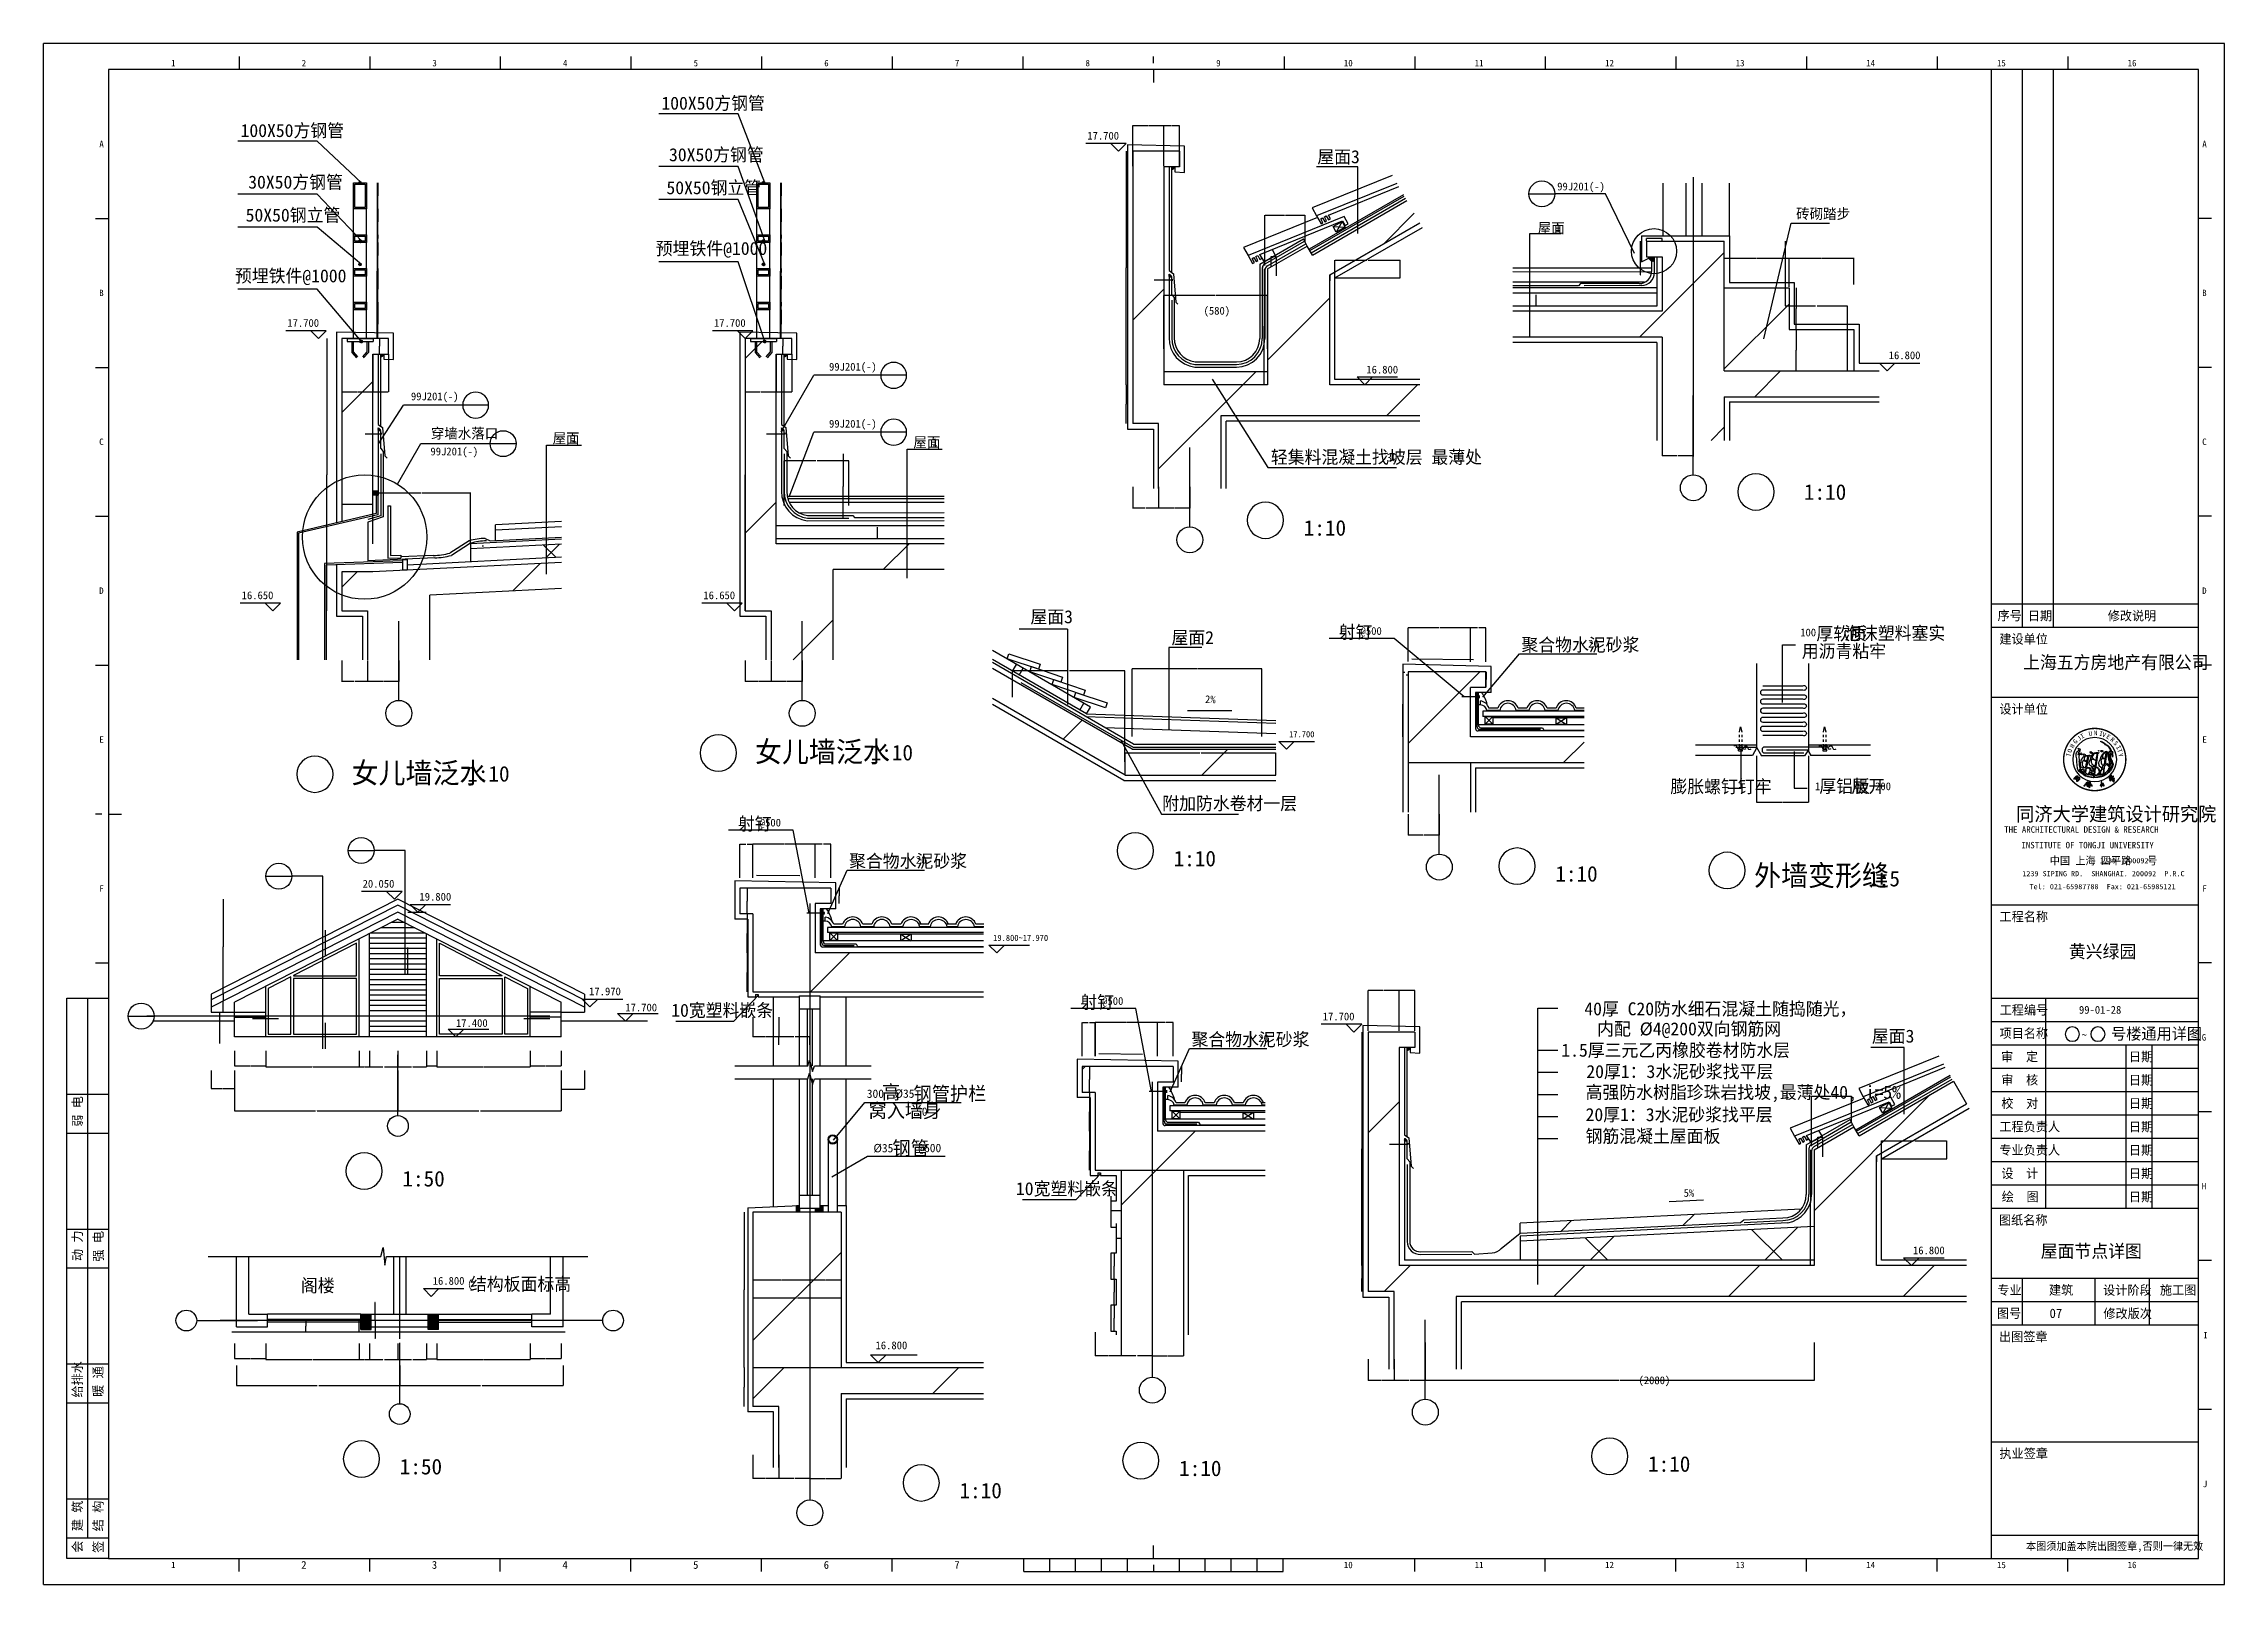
# Model space of a CAD drawing. Header units: metres. Extents: x -1 to 228715, y 0 to 21495.
# Drawn here: x 220305 to 228715, y 15555 to 21495 of the extents above; entities outside this region: 2.
import ezdxf

# ---------------------------------------------------------------- set-up
doc = ezdxf.new("R2010")
doc.units = ezdxf.units.M
for name, color, linetype in [('1', 7, 'Continuous'), ('4', 4, 'Continuous'), ('AXIS', 3, 'Continuous'), ('COLUMN', 9, 'Continuous'), ('DIM', 3, 'Continuous'), ('DIMS', 3, 'Continuous'), ('DOTE', 1, 'Continuous'), ('EL-3', 4, 'Continuous'), ('FACE', 7, 'Continuous'), ('HAT', 6, 'Continuous'), ('HATCH', 253, 'Continuous'), ('LVTRY', 9, 'Continuous'), ('OTHER', 7, 'Continuous'), ('PUB_DIM', 3, 'Continuous'), ('PUB_HATCH', 9, 'Continuous'), ('PUB_TEXT', 7, 'Continuous'), ('SG', 3, 'Continuous'), ('STAIR', 7, 'Continuous'), ('SUB', 6, 'Continuous'), ('TC', 9, 'Continuous'), ('TK', 3, 'Continuous'), ('TXT1', 7, 'Continuous'), ('WALL', 2, 'Continuous'), ('WINDOW', 4, 'Continuous'), ('ZHOU2', 3, 'Continuous')]:
    doc.layers.add(name, color=color, linetype=linetype)
doc.dimstyles.get("Standard").update_dxf_attribs({"dimtxt": 2.5, "dimasz": 2.5, "dimexe": 1.25, "dimexo": 0.625, "dimtad": 1, "dimcen": 2.5, "dimazin": 3, "dimtfac": 1, "dimtmove": 0, "dimatfit": 3})
pattern_1 = [(45, (0, 0), (-336.7596, 336.7596), [])]

msp = doc.modelspace()

# ---------------------------------------------------------------- texts
for s, height, p in [('100X50方钢管', 50, (222687.15, 21240.15)), ('100X50方钢管', 50, (221064.33, 21134.56)), ('30X50方钢管', 50, (222716.57, 21041.4)), ('屋面3', 50, (225216.69, 21033.63)), ('30X50方钢管', 50, (221093.76, 20935.8)), ('50X50钢立管', 50, (222706.67, 20914.22)), ('99J201(-)', 30, (226141.82, 20929)), ('50X50钢立管', 50, (221083.85, 20808.63)), ('砖砌踏步', 40, (227063.29, 20818.84)), ('屋面', 40, (226066.43, 20763.56)), ('1', 30, (226135.24, 20768.31)), ('预埋铁件@1000', 50, (222665.4, 20680.02)), ('预埋铁件@1000', 50, (221042.59, 20574.43)), ('99J201(-)', 30, (223333.72, 20233.96)), ('99J201(-)', 30, (221721.24, 20119.7)), ('穿墙水落口', 40, (221797.99, 19971.98)), ('99J201(-)', 30, (223333.72, 20014.34)), ('99J201(-)', 30, (221796.66, 19907.38)), ('屋面', 40, (222267.64, 19953.24)), ('1', 30, (222340.66, 19958)), ('屋面', 40, (223658.73, 19937.94)), ('1', 30, (223731.75, 19942.7)), ('轻集料混凝土找坡层 最薄处', 50, (225037.63, 19875.61)), ('30', 30, (225484.4, 19884.06)), ('屋面3', 50, (224110.24, 19260.09)), ('屋面2', 50, (224654.22, 19180.02)), ('射钉', 50, (225299.04, 19201)), ('@500', 30, (225383.68, 19215.36)), ('聚合物水泥砂浆', 50, (226003.78, 19151.94)), ('20', 30, (226261.28, 19166.3)), ('100', 30, (227079.05, 19209.52)), ('用沥青粘牢', 50, (227085.1, 19127.77)), ('厚软质', 50, (227141.11, 19195.09)), ('泡沫塑料塞实', 50, (227248.3, 19196.8)), ('附加防水卷材一层', 50, (224618.8, 18540.58)), ('       40厚 C20防水细石混凝土随捣随光，', 50, (226008.3, 17748.53)), ('内配 %%c4@200双向钢筋网', 50, (226295.88, 17671.36)), ('屋面3', 50, (227355.29, 17643.33)), ('1.5厚三元乙丙橡胶卷材防水层', 50, (226157.72, 17589.11)), ('       20厚1：3水泥砂浆找平层 ', 50, (226016.03, 17506.79)), ('       高强防水树脂珍珠岩找坡,最薄处40, i=5%', 50, (226013.2, 17426.93)), ('       20厚1：3水泥砂浆找平层 ', 50, (226013.2, 17340.68)), ('       钢筋混凝土屋面板', 50, (226013.2, 17257.83)), ('5%', 30, (226629.47, 17048.85)), ('阁楼', 50, (221297.02, 16681.69)), ('结构板面标高', 50, (221948.98, 16687.58))]:
    msp.add_text(s, height=height).set_placement(p)
at = {"layer": 'AXIS'}
for s, p in [('19.800', (221754.22, 18190.72)), ('17.700', (222548.12, 17763.71)), ('17.400', (221894.84, 17703.71))]:
    msp.add_text(s, height=30, dxfattribs=at).set_placement(p)
at = {"layer": 'DIMS'}
for p in [(226808.47, 18768.51), (226829.88, 18768.11), (226849.26, 18766.75), (227136.32, 18768.51), (227157.73, 18768.11), (227177.11, 18766.75)]:
    msp.add_text('~', height=50, rotation=330, dxfattribs=at).set_placement(p)
for s, height, p in [('1', 30, (227136.04, 18616.43)), ('厚铝板', 50, (227152.67, 18607.02)), ('展开', 50, (227276.52, 18607.02)), ('200', 30, (227367.88, 18616.43))]:
    msp.add_text(s, height=height, dxfattribs=at).set_placement(p)
at = {"layer": 'PUB_DIM'}
for s, height, p in [('17.700', 30, (224329.68, 21124.64)), ('(580)', 30, (224778.23, 20449.89)), ('17.700', 30, (221244.6, 20402.82)), ('17.700', 30, (222889.78, 20402.82)), ('16.800', 30, (227420.3, 20278.13)), ('16.800', 30, (225405.83, 20222.96)), ('16.650', 30, (221068.46, 19352.83)), ('16.650', 30, (222849.04, 19352.82)), ('17.700', 24, (225107.73, 18820.18)), ('射钉', 50, (222982.05, 18462.03)), ('@500', 30, (223066.69, 18476.39)), ('聚合物水泥砂浆', 50, (223411.04, 18318.36)), ('20', 30, (223668.53, 18332.72)), ('20.050', 30, (221534.98, 18240.72)), ('19.800~17.970', 24, (223966.5, 18035.14)), ('17.970', 30, (222408.39, 17825.78)), ('射钉', 50, (224302.46, 17774.28)), ('10宽塑料嵌条', 50, (222725.09, 17742.93)), ('@500', 30, (224387.09, 17788.64)), ('17.700', 30, (225237.64, 17729.02)), ('聚合物水泥砂浆', 50, (224731.44, 17630.61)), ('20', 30, (224988.93, 17644.97)), ('10宽塑料嵌条', 50, (224054.48, 17055.19)), ('16.800', 30, (227513.79, 16827.34)), ('16.800', 30, (221805.34, 16709.75)), ('(', 30, (221938.76, 16698.11)), (')', 30, (222162.63, 16696.15)), ('16.800', 30, (223513.01, 16461.15)), ('(2080)', 30, (226455.51, 16326.46))]:
    msp.add_text(s, height=height, dxfattribs=at).set_placement(p)
at = {"layer": 'PUB_TEXT'}
for s, height, p in [('300', 32.4, (223479.29, 17430.07)), ('窝入墙身', 54, (223486.08, 17354.08)), ('高', 54, (223537.36, 17425.32)), ('%%c35', 32.4, (223586.25, 17430.42)), ('钢管护栏', 54, (223659.66, 17419.56)), ('50', 32.4, (223669.47, 17361.2)), ('%%c35', 32.4, (223504.95, 17220.31)), ('钢管', 54, (223578.37, 17209.45)), ('@600', 32.4, (223678.15, 17220.82))]:
    msp.add_text(s, height=height, dxfattribs=at).set_placement(p)
at = {"layer": 'STAIR'}
msp.add_text('2%', height=30, rotation=359, dxfattribs=at).set_placement((224783.54, 18952.24))
at = {"layer": 'TXT1'}
for s, height, p in [('1:10', 60, (227093.25, 19735.99)), ('1:10', 60, (225164.43, 19597.66)), ('上海五方房地产有限公司', 50, (227938.6, 19084.22)), ('女儿墙泛水', 80, (223048.09, 18724.62)), ('1:10', 60, (223494.24, 18731.31)), ('女儿墙泛水', 80, (221492.31, 18642.9)), ('1:10', 60, (221938.46, 18649.59)), ('1:10', 60, (224662.59, 18322.95)), ('外墙变形缝', 80, (226901.27, 18247.65)), ('1:10', 60, (226134.58, 18264.03)), ('1:5', 60, (227341.13, 18245.58)), ('黄兴绿园', 50, (228115.16, 17969.61)), ('99-01-28', 30, (228153.97, 17754.61)), ('~', 30, (228164.17, 17657.87)), ('号楼通用详图', 45, (228277.58, 17655)), ('1:50', 60, (221688.5, 17088.57)), ('屋面节点详图', 50, (228006.58, 16814.45)), ('建筑', 36, (228038.21, 16671.33)), ('施工图', 36, (228466.33, 16671.61)), ('07', 36, (228040.48, 16581.61)), ('1:50', 60, (221678.23, 15978.57)), ('1:10', 60, (224683.77, 15972.11)), ('1:10', 60, (226492.02, 15988.75)), ('1:10', 60, (223836.92, 15886.41))]:
    msp.add_text(s, height=height, dxfattribs=at).set_placement(p)
at = {"layer": 'ZHOU2'}
msp.add_text('膨胀螺钉钉牢', height=50, dxfattribs=at).set_placement((226578.39, 18605.74))

# ---------------------------------------------------------------- blocks, each defined once
blk = doc.blocks.new('_INDEX')
blk.add_line((-0.5, 0), (0.5, 0))
blk.add_circle((0, 0), 0.5)
blk = doc.blocks.new('_INDEX1')
blk.add_lwpolyline([(-0.5, 0, 1), (0.5, 0, 1)], format="xyb", close=True)
blk = doc.blocks.new('TK-A1')
at = {"layer": 'TK'}
for p, q in [((841, 594), (0, 594)), ((0, 0), (0, 594)), ((75.38, 589), (75.38, 584)), ((125.75, 589), (125.75, 584)), ((176.12, 589), (176.12, 584)), ((226.5, 589), (226.5, 584)), ((276.88, 589), (276.88, 584)), ((327.25, 589), (327.25, 584)), ((377.62, 589), (377.62, 584)), ((478.38, 589), (478.38, 584)), ((528.75, 589), (528.75, 584)), ((579.12, 589), (579.12, 584)), ((629.5, 589), (629.5, 584)), ((679.88, 589), (679.88, 584)), ((730.25, 589), (730.25, 584)), ((780.62, 589), (780.62, 584)), ((841, 0), (841, 594)), ((428, 584), (428, 579)), ((763, 584), (763, 369)), ((775, 584), (775, 369)), ((20, 526.6), (25, 526.6)), ((836, 526.6), (831, 526.6)), ((20, 469.2), (25, 469.2)), ((836, 469.2), (831, 469.2)), ((20, 411.8), (25, 411.8)), ((836, 411.8), (831, 411.8)), ((751, 378), (831, 378)), ((20, 354.4), (25, 354.4)), ((836, 354.4), (831, 354.4)), ((783.86, 320.16), (783.99, 320.57)), ((783.89, 319.27), (783.86, 320.16)), ((783.99, 320.57), (784.28, 320.96)), ((784.28, 320.96), (784.65, 321.32)), ((784.56, 320.24), (784.53, 319.95)), ((784.53, 319.95), (784.81, 320.01)), ((784.69, 320.65), (784.56, 320.24)), ((784.65, 321.32), (784.83, 321.58)), ((784.74, 322.03), (784.67, 322.32)), ((784.67, 322.32), (785.23, 322.11)), ((784.95, 321.01), (784.69, 320.65)), ((784.91, 321.85), (784.74, 322.03)), ((784.81, 320.01), (785.04, 320.37)), ((784.83, 321.58), (784.91, 321.85)), ((785.02, 319.67), (784.87, 319.28)), ((785.27, 321.36), (784.95, 321.01)), ((785.05, 319.72), (785.02, 319.67)), ((785.04, 320.37), (785.66, 320.6)), ((785.26, 319.97), (785.05, 319.72)), ((785.23, 322.11), (785.44, 321.8)), ((785.33, 320), (785.26, 319.97)), ((785.44, 321.8), (785.27, 321.36)), ((785.56, 319.94), (785.33, 320)), ((785.92, 319.78), (785.56, 319.94)), ((785.66, 320.6), (785.94, 320.43)), ((785.94, 319.77), (785.92, 319.78)), ((785.94, 320.43), (786.08, 319.97)), ((786.08, 319.97), (785.94, 319.77)), ((786.48, 320.01), (786.89, 320.21)), ((786.63, 319.7), (786.48, 320.01)), ((786.92, 319.41), (786.63, 319.7)), ((786.89, 320.21), (787.19, 319.96)), ((787.19, 319.96), (787.42, 319.56)), ((787.42, 319.56), (787.8, 319.61)), ((787.8, 319.61), (788.67, 319.7)), ((788.67, 319.7), (789.12, 319.62)), ((789.12, 319.62), (789.2, 319.45)), ((789.16, 320.7), (789.2, 320.86)), ((789.23, 320.52), (789.16, 320.7)), ((789.2, 320.86), (789.29, 320.92)), ((789.33, 320.5), (789.23, 320.52)), ((789.29, 320.92), (789.45, 321.04)), ((789.43, 320.5), (789.33, 320.5)), ((789.69, 320.47), (789.43, 320.5)), ((789.45, 321.04), (789.64, 320.94)), ((789.64, 320.94), (789.8, 320.85)), ((789.64, 319.12), (789.91, 319.61)), ((789.71, 320.42), (789.69, 320.47)), ((789.77, 320.39), (789.71, 320.42)), ((789.87, 320.36), (789.77, 320.39)), ((789.8, 320.85), (789.95, 320.65)), ((790.03, 320.27), (789.87, 320.36)), ((789.91, 319.61), (790.03, 319.78)), ((789.95, 320.65), (790.06, 320.57)), ((790.15, 320.32), (790.03, 320.27)), ((790.03, 319.78), (790.38, 320.29)), ((790.06, 320.57), (790.15, 320.43)), ((790.15, 320.43), (790.15, 320.32)), ((790.43, 319.67), (790.21, 319.3)), ((790.33, 320.29), (790.9, 320.56)), ((790.38, 320.29), (790.33, 320.29)), ((790.54, 319.93), (790.43, 319.67)), ((790.61, 320.11), (790.54, 319.93)), ((790.91, 320.16), (790.61, 320.11)), ((790.9, 320.56), (791.44, 320.74)), ((791.19, 320.3), (790.91, 320.16)), ((791.56, 320.36), (791.19, 320.3)), ((791.44, 320.74), (791.79, 320.7)), ((791.82, 320.33), (791.56, 320.36)), ((791.77, 319.29), (791.88, 319.84)), ((791.79, 320.7), (792.09, 320.76)), ((791.95, 320.13), (791.82, 320.33)), ((791.88, 319.96), (791.95, 320.13)), ((791.88, 319.84), (791.88, 319.96)), ((792.09, 319.87), (791.96, 319.11)), ((792.13, 320.3), (792, 320.24)), ((792, 320.24), (792.09, 319.87)), ((792.09, 320.76), (792.42, 320.81)), ((792.37, 320.38), (792.13, 320.3)), ((792.55, 320.57), (792.37, 320.38)), ((792.42, 320.81), (792.55, 320.57)), ((792.46, 321.45), (792.52, 321.51)), ((792.48, 321.38), (792.46, 321.45)), ((792.56, 321.34), (792.48, 321.38)), ((792.52, 321.51), (792.61, 321.51)), ((792.59, 321.28), (792.56, 321.34)), ((792.61, 321.27), (792.59, 321.28)), ((792.61, 321.51), (792.63, 321.38)), ((792.68, 321.22), (792.61, 321.27)), ((792.63, 321.38), (792.71, 321.27)), ((792.71, 321.27), (792.68, 321.22)), ((793.24, 324.95), (793.3, 325.04)), ((793.45, 324.79), (793.24, 324.95)), ((793.3, 325.04), (793.52, 324.96)), ((793.33, 321.14), (793.36, 321.34)), ((793.45, 321.05), (793.33, 321.14)), ((793.36, 321.34), (793.5, 321.49)), ((793.93, 324.58), (793.45, 324.79)), ((793.65, 320.99), (793.45, 321.05)), ((793.5, 321.49), (793.72, 321.5)), ((793.52, 324.96), (793.94, 324.79)), ((793.92, 320.97), (793.65, 320.99)), ((793.71, 319.46), (794.1, 320.1)), ((793.72, 321.5), (793.88, 321.47)), ((793.88, 321.47), (794.12, 321.38)), ((794.07, 321.06), (793.92, 320.97)), ((794.34, 324.3), (793.93, 324.58)), ((793.94, 324.79), (794.41, 324.52)), ((794.29, 320), (793.96, 319.37)), ((794.21, 321.19), (794.07, 321.06)), ((794.1, 320.1), (794.4, 320.38)), ((794.12, 321.39), (794.22, 321.27)), ((794.12, 321.38), (794.12, 321.39)), ((794.22, 321.27), (794.21, 321.19)), ((794.62, 320.37), (794.29, 320)), ((794.84, 323.99), (794.34, 324.3)), ((794.4, 320.38), (794.79, 320.83)), ((794.41, 324.52), (794.73, 324.34)), ((794.95, 320.63), (794.62, 320.37)), ((794.73, 324.34), (795.15, 324.07)), ((794.79, 320.83), (795.13, 321.11)), ((795.21, 323.71), (794.84, 323.99)), ((795.23, 320.7), (794.95, 320.63)), ((795.13, 321.11), (795.61, 321.26)), ((795.13, 319.2), (795.23, 319.65)), ((795.15, 324.07), (795.33, 323.85)), ((795.72, 323.35), (795.21, 323.71)), ((795.22, 319.95), (795.41, 320.39)), ((795.23, 319.65), (795.22, 319.95)), ((795.36, 320.53), (795.23, 320.7)), ((795.33, 323.85), (795.68, 323.68)), ((795.41, 320.39), (795.36, 320.53)), ((795.49, 319.71), (795.43, 319.51)), ((795.5, 320.23), (795.47, 320.2)), ((795.47, 320.2), (795.56, 319.99)), ((795.56, 319.99), (795.49, 319.71)), ((795.58, 320.36), (795.5, 320.23)), ((795.62, 320.74), (795.55, 320.44)), ((795.55, 320.44), (795.58, 320.36)), ((795.61, 321.26), (795.81, 320.98)), ((795.81, 320.98), (795.62, 320.74)), ((795.68, 323.68), (796, 323.42)), ((796.15, 322.97), (795.72, 323.35)), ((796, 323.42), (796.5, 322.97)), ((796.52, 322.59), (796.15, 322.97)), ((796.16, 320.08), (796.24, 320.5)), ((796.17, 319.44), (796.16, 320.08)), ((796.24, 320.5), (796.47, 320.85)), ((796.42, 320.4), (796.38, 320.13)), ((796.38, 320.13), (796.59, 319.91)), ((796.48, 319.83), (796.4, 319.64)), ((796.4, 319.64), (796.44, 319.36)), ((796.53, 320.64), (796.42, 320.4)), ((796.47, 320.85), (796.81, 321.17)), ((796.49, 319.78), (796.48, 319.83)), ((796.59, 319.91), (796.49, 319.78)), ((796.5, 322.97), (796.77, 322.6)), ((796.84, 322.19), (796.52, 322.59)), ((796.7, 320.89), (796.53, 320.64)), ((796.91, 321.03), (796.7, 320.89)), ((796.77, 322.6), (796.95, 322.32)), ((796.8, 319.46), (796.81, 319.77)), ((796.81, 321.17), (797.06, 321.33)), ((796.81, 319.77), (796.85, 319.95)), ((796.92, 321.92), (796.84, 322.19)), ((796.85, 319.95), (797.24, 320.36)), ((797.17, 321.12), (796.91, 321.03)), ((797.1, 321.62), (796.92, 321.92)), ((796.95, 322.32), (797.19, 321.9)), ((797.09, 319.85), (797, 319.55)), ((797.06, 321.33), (797.1, 321.62)), ((797.27, 319.99), (797.09, 319.85)), ((797.33, 321.01), (797.17, 321.12)), ((797.19, 321.9), (797.33, 321.52)), ((797.24, 320.36), (797.45, 320.74)), ((797.43, 320.05), (797.27, 319.99)), ((797.33, 321.52), (797.5, 321.25)), ((797.45, 320.74), (797.33, 321.01)), ((797.6, 320.04), (797.43, 320.05)), ((797.5, 321.25), (797.8, 321.07)), ((797.76, 319.74), (797.6, 320.04)), ((797.77, 319.41), (797.76, 319.74)), ((797.8, 321.07), (797.88, 320.72)), ((797.92, 320.52), (797.8, 320.32)), ((797.8, 320.32), (797.87, 319.81)), ((797.87, 319.81), (797.96, 319.38)), ((797.88, 320.72), (797.92, 320.52)), ((784.07, 318.31), (783.89, 319.27)), ((784.16, 317.05), (784.07, 318.31)), ((784.07, 318.31), (784.07, 318.31)), ((784.35, 314.55), (784.16, 317.05)), ((784.54, 314.16), (784.35, 314.55)), ((785.02, 313.4), (784.54, 314.16)), ((784.87, 319.28), (784.83, 318.81)), ((784.83, 318.81), (784.94, 318.03)), ((784.94, 318.03), (785.06, 317.16)), ((785.74, 312.77), (785.02, 313.4)), ((785.05, 317.18), (785.04, 315.95)), ((785.04, 315.95), (785.12, 315.15)), ((785.06, 317.16), (785.05, 317.18)), ((785.25, 314.23), (785.1, 314.24)), ((785.1, 314.24), (785.1, 313.93)), ((785.1, 313.93), (785.35, 313.67)), ((785.12, 315.15), (785.65, 314.29)), ((785.5, 314.05), (785.25, 314.23)), ((785.35, 313.67), (785.6, 313.53)), ((785.49, 316.21), (785.53, 316.63)), ((785.54, 315.71), (785.49, 316.21)), ((785.61, 313.88), (785.5, 314.05)), ((785.53, 316.63), (785.71, 317.29)), ((785.62, 315.34), (785.54, 315.71)), ((785.6, 313.53), (785.76, 313.43)), ((785.86, 313.62), (785.61, 313.88)), ((785.73, 315.07), (785.62, 315.34)), ((785.65, 314.29), (785.87, 313.99)), ((785.71, 317.29), (785.83, 317.7)), ((786.01, 314.94), (785.73, 315.07)), ((786.46, 312.31), (785.74, 312.77)), ((785.76, 313.43), (785.79, 313.3)), ((785.79, 313.3), (785.88, 313.25)), ((785.83, 317.7), (786.1, 318.25)), ((786.03, 313.43), (785.86, 313.62)), ((785.87, 313.99), (786.06, 314.16)), ((785.88, 313.25), (785.95, 313.03)), ((785.95, 313.03), (786.17, 312.92)), ((786.29, 314.82), (786.01, 314.94)), ((786.2, 313.32), (786.03, 313.43)), ((786.06, 314.16), (786.47, 314.24)), ((786.1, 318.25), (786.46, 318.86)), ((786.23, 316.46), (786.11, 316.18)), ((786.11, 316.18), (786.19, 315.88)), ((786.2, 316.71), (786.17, 316.56)), ((786.17, 316.56), (786.23, 316.46)), ((786.17, 312.92), (786.3, 312.93)), ((786.19, 315.88), (786.29, 315.59)), ((786.31, 317.08), (786.2, 316.71)), ((786.36, 313.21), (786.2, 313.32)), ((786.38, 317.3), (786.29, 317.18)), ((786.29, 317.18), (786.31, 317.08)), ((786.29, 315.59), (786.5, 315.39)), ((786.59, 314.64), (786.29, 314.82)), ((786.3, 312.93), (786.48, 312.67)), ((786.57, 312.98), (786.36, 313.21)), ((786.43, 317.53), (786.38, 317.3)), ((786.64, 317.55), (786.43, 317.53)), ((786.54, 313.78), (786.43, 313.67)), ((786.43, 313.67), (786.6, 313.43)), ((786.46, 318.86), (786.82, 319.15)), ((786.74, 312.01), (786.46, 312.31)), ((786.47, 314.24), (786.65, 314.4)), ((786.48, 312.67), (786.65, 312.48)), ((786.5, 315.39), (786.53, 315.24)), ((786.53, 315.24), (786.81, 315.07)), ((786.66, 313.92), (786.54, 313.78)), ((786.78, 312.85), (786.57, 312.98)), ((786.65, 314.4), (786.59, 314.64)), ((786.6, 313.43), (786.92, 313.22)), ((786.73, 317.66), (786.64, 317.55)), ((786.65, 312.48), (786.92, 312.26)), ((786.9, 313.91), (786.66, 313.92)), ((786.88, 317.59), (786.73, 317.66)), ((787.45, 311.58), (786.74, 312.01)), ((786.99, 312.74), (786.78, 312.85)), ((786.81, 315.07), (787.06, 314.94)), ((786.82, 319.15), (786.92, 319.41)), ((787.02, 317.48), (786.88, 317.59)), ((787.09, 313.96), (786.9, 313.91)), ((786.92, 313.22), (787.03, 313.13)), ((786.92, 312.26), (787.03, 312.31)), ((787.06, 318.83), (786.95, 318.46)), ((786.95, 318.46), (786.97, 318.09)), ((786.97, 318.09), (787.06, 317.86)), ((787.13, 312.59), (786.99, 312.74)), ((787.22, 317.39), (787.02, 317.48)), ((787.03, 313.13), (787.17, 313.23)), ((787.03, 312.31), (787.13, 312.59)), ((787.17, 319.08), (787.06, 318.83)), ((787.06, 317.86), (787.29, 317.61)), ((787.06, 314.94), (787.23, 314.83)), ((787.25, 313.86), (787.09, 313.96)), ((787.28, 319.2), (787.17, 319.08)), ((787.17, 313.23), (787.23, 313.42)), ((787.2, 313.56), (787.28, 313.7)), ((787.23, 313.42), (787.2, 313.56)), ((787.31, 317.22), (787.22, 317.39)), ((787.23, 314.83), (787.42, 314.76)), ((787.3, 319.36), (787.25, 319.25)), ((787.25, 319.25), (787.28, 319.2)), ((787.28, 313.7), (787.25, 313.86)), ((787.29, 317.61), (787.58, 317.47)), ((787.47, 319.42), (787.3, 319.36)), ((787.33, 317.27), (787.31, 317.22)), ((787.41, 317.23), (787.33, 317.27)), ((787.52, 312.45), (787.39, 312.25)), ((787.39, 312.25), (787.47, 312)), ((787.85, 317.21), (787.41, 317.23)), ((787.42, 314.76), (787.53, 315.02)), ((787.7, 311.56), (787.45, 311.58)), ((787.69, 319.33), (787.47, 319.42)), ((787.47, 312), (787.86, 311.75)), ((787.58, 313.66), (787.49, 313.32)), ((787.49, 313.32), (787.5, 312.94)), ((787.5, 312.94), (787.61, 312.72)), ((787.85, 312.32), (787.52, 312.45)), ((787.53, 315.02), (787.62, 315.38)), ((787.58, 317.47), (787.88, 317.53)), ((787.6, 314.15), (787.58, 313.66)), ((787.69, 314.38), (787.6, 314.15)), ((787.61, 312.72), (787.88, 312.64)), ((787.62, 315.38), (787.68, 315.53)), ((787.68, 315.53), (787.74, 316.06)), ((788, 319.25), (787.69, 319.33)), ((787.85, 314.5), (787.69, 314.38)), ((788.07, 311.42), (787.7, 311.56)), ((787.74, 316.06), (787.81, 316.49)), ((787.81, 316.49), (787.86, 316.76)), ((787.98, 316.91), (787.85, 317.21)), ((788.05, 314.59), (787.85, 314.5)), ((788.17, 312.28), (787.85, 312.32)), ((787.86, 316.76), (787.98, 316.91)), ((787.91, 315.53), (787.86, 315.11)), ((787.86, 315.11), (787.99, 314.9)), ((787.86, 311.75), (788.05, 311.7)), ((787.88, 317.53), (788, 317.64)), ((787.88, 312.64), (788.29, 312.42)), ((788.06, 316.15), (787.91, 315.53)), ((787.99, 314.9), (788.31, 314.89)), ((788.26, 319.18), (788, 319.25)), ((788, 317.64), (788.17, 318.01)), ((788.14, 314.63), (788.05, 314.59)), ((788.05, 311.7), (788.51, 311.58)), ((788.14, 316.64), (788.06, 316.15)), ((788.35, 311.31), (788.07, 311.42)), ((788.28, 317.48), (788.14, 316.64)), ((788.35, 314.71), (788.14, 314.63)), ((788.17, 318.01), (788.18, 318.22)), ((788.56, 312.14), (788.17, 312.28)), ((788.18, 318.22), (788.26, 318.51)), ((788.28, 319.07), (788.26, 319.18)), ((788.26, 318.51), (788.32, 318.85)), ((788.34, 319.03), (788.28, 319.07)), ((788.43, 318.22), (788.28, 317.48)), ((788.29, 312.42), (788.58, 312.45)), ((788.31, 314.89), (788.97, 314.87)), ((788.32, 318.85), (788.34, 319.03)), ((788.78, 314.71), (788.35, 314.71)), ((788.93, 311.19), (788.35, 311.31)), ((788.59, 319.2), (788.43, 318.22)), ((788.51, 311.58), (788.9, 311.44)), ((788.89, 312.14), (788.56, 312.14)), ((788.58, 312.45), (788.64, 312.53)), ((789.02, 319.34), (788.59, 319.2)), ((788.64, 312.53), (788.78, 312.76)), ((789.04, 314.49), (788.78, 314.71)), ((788.78, 312.76), (789.01, 313.21)), ((788.89, 316.94), (789.08, 317.54)), ((788.91, 316.5), (788.89, 316.94)), ((789.27, 312.05), (788.89, 312.14)), ((788.9, 311.44), (789.44, 311.33)), ((789, 316.02), (788.91, 316.5)), ((789.47, 311.12), (788.93, 311.19)), ((788.97, 314.87), (789.27, 314.48)), ((789.3, 315.56), (789, 316.02)), ((789.01, 313.21), (789.15, 313.51)), ((789.2, 319.45), (789.02, 319.34)), ((789.17, 312.79), (789.03, 312.55)), ((789.03, 312.55), (789.09, 312.37)), ((789.15, 314.2), (789.04, 314.49)), ((789.08, 317.54), (789.32, 318.17)), ((789.09, 312.37), (789.31, 312.23)), ((789.2, 313.97), (789.15, 314.2)), ((789.15, 313.51), (789.27, 313.67)), ((789.18, 312.86), (789.17, 312.79)), ((789.36, 313.04), (789.18, 312.86)), ((789.27, 313.67), (789.2, 313.97)), ((789.27, 314.48), (789.41, 314.06)), ((789.47, 311.95), (789.27, 312.05)), ((789.67, 315.54), (789.3, 315.56)), ((789.31, 312.23), (789.59, 312.18)), ((789.32, 318.17), (789.46, 318.54)), ((789.54, 313.02), (789.36, 313.04)), ((789.41, 314.06), (789.58, 313.83)), ((789.44, 311.33), (789.77, 311.38)), ((789.46, 318.54), (789.64, 319.12)), ((790.01, 311.89), (789.47, 311.95)), ((789.68, 312.9), (789.54, 313.02)), ((789.76, 318.17), (789.58, 317.92)), ((789.58, 317.92), (789.62, 317.67)), ((789.58, 313.83), (789.97, 313.94)), ((789.62, 317.67), (789.59, 317.37)), ((789.59, 317.37), (789.61, 317.03)), ((789.59, 312.18), (789.88, 312.2)), ((789.61, 317.03), (789.78, 316.79)), ((789.73, 315.4), (789.67, 315.54)), ((789.76, 312.66), (789.68, 312.9)), ((789.82, 319.1), (789.73, 319.02)), ((789.73, 319.02), (789.83, 318.97)), ((789.85, 315.21), (789.73, 315.4)), ((789.9, 318.15), (789.76, 318.17)), ((789.83, 313.29), (789.76, 313.19)), ((789.76, 313.19), (789.95, 312.85)), ((789.89, 312.58), (789.76, 312.66)), ((789.77, 311.38), (790.13, 311.24)), ((789.78, 316.79), (789.89, 316.43)), ((789.99, 319.05), (789.82, 319.1)), ((789.83, 318.97), (790.01, 318.95)), ((789.86, 313.47), (789.83, 313.29)), ((789.98, 314.86), (789.85, 315.21)), ((790.08, 313.5), (789.86, 313.47)), ((789.88, 312.2), (790, 312.31)), ((789.89, 316.43), (790.07, 316.12)), ((789.89, 312.41), (789.89, 312.58)), ((790, 312.31), (789.89, 312.41)), ((790.22, 318.03), (789.9, 318.15)), ((789.95, 312.85), (790.07, 312.69)), ((789.97, 313.94), (790.08, 314.3)), ((790.06, 314.49), (789.98, 314.86)), ((790.08, 319.12), (789.99, 319.05)), ((790.01, 318.95), (790.04, 318.89)), ((790.39, 311.92), (790.01, 311.89)), ((790.04, 318.89), (790.17, 318.6)), ((790.08, 314.3), (790.06, 314.49)), ((790.07, 316.12), (790.48, 315.8)), ((790.07, 312.69), (790.24, 312.41)), ((790.21, 319.3), (790.08, 319.12)), ((790.38, 313.5), (790.08, 313.5)), ((790.14, 315.15), (790.09, 314.96)), ((790.09, 314.96), (790.26, 314.76)), ((790.13, 311.24), (790.5, 311.31)), ((790.39, 315.27), (790.14, 315.15)), ((790.17, 318.6), (790.49, 318.3)), ((790.72, 317.85), (790.22, 318.03)), ((790.24, 312.41), (790.3, 312.21)), ((790.26, 314.76), (790.34, 314.61)), ((790.3, 312.21), (790.49, 312.05)), ((790.34, 314.61), (790.42, 314.44)), ((790.63, 313.37), (790.38, 313.5)), ((790.65, 315.26), (790.39, 315.27)), ((790.7, 311.81), (790.39, 311.92)), ((790.42, 314.44), (790.43, 314.34)), ((790.43, 314.34), (790.51, 314.18)), ((790.48, 315.8), (790.84, 315.61)), ((790.51, 314.18), (790.48, 314.02)), ((790.48, 314.02), (790.66, 313.84)), ((790.49, 318.3), (790.77, 318.05)), ((790.49, 312.05), (790.69, 312.19)), ((790.5, 311.31), (790.58, 311.39)), ((790.58, 311.39), (790.67, 311.61)), ((790.87, 313.21), (790.63, 313.37)), ((790.75, 315.19), (790.65, 315.26)), ((790.66, 313.84), (790.88, 313.74)), ((790.67, 311.61), (790.7, 311.81)), ((790.69, 312.19), (790.71, 312.47)), ((790.71, 312.47), (790.83, 312.83)), ((790.99, 317.72), (790.72, 317.85)), ((791.07, 315.1), (790.75, 315.19)), ((790.77, 318.05), (791.09, 317.86)), ((790.81, 313.02), (790.87, 313.21)), ((790.9, 312.94), (790.81, 313.02)), ((790.83, 312.83), (790.9, 312.94)), ((790.91, 311.77), (790.83, 311.43)), ((790.83, 311.43), (790.83, 311.36)), ((790.83, 311.36), (791.02, 311.34)), ((790.84, 315.61), (791.25, 315.59)), ((790.88, 313.74), (790.91, 313.81)), ((790.94, 312.57), (790.88, 312.39)), ((790.88, 312.39), (790.93, 312.12)), ((790.91, 313.81), (790.92, 313.92)), ((791.13, 311.84), (790.91, 311.77)), ((790.92, 313.92), (791.03, 313.97)), ((790.93, 312.12), (791.41, 312.04)), ((790.98, 312.88), (790.94, 312.57)), ((790.99, 313.37), (790.98, 312.88)), ((791.48, 317.51), (790.99, 317.72)), ((790.99, 314.26), (791.09, 314.49)), ((791.03, 314.15), (790.99, 314.26)), ((791.08, 313.65), (790.99, 313.37)), ((791.02, 311.34), (791.2, 311.2)), ((791.03, 313.97), (791.03, 314.15)), ((791.23, 314.99), (791.07, 315.1)), ((791.2, 314.4), (791.08, 313.65)), ((791.09, 317.86), (791.37, 317.79)), ((791.09, 314.49), (791.19, 314.72)), ((791.13, 314.87), (791.23, 314.99)), ((791.19, 314.72), (791.13, 314.87)), ((791.32, 311.84), (791.13, 311.84)), ((791.23, 314.69), (791.2, 314.4)), ((791.2, 311.2), (791.41, 311.21)), ((791.21, 315.63), (791.32, 316.15)), ((791.33, 314.88), (791.23, 314.69)), ((791.32, 316.15), (791.4, 316.55)), ((791.52, 311.8), (791.32, 311.84)), ((791.56, 314.9), (791.33, 314.88)), ((791.37, 317.79), (791.53, 317.79)), ((791.4, 316.55), (791.47, 316.99)), ((791.65, 316.71), (791.4, 315.49)), ((791.4, 315.49), (791.49, 315.24)), ((791.41, 312.04), (791.85, 312.06)), ((791.41, 311.21), (791.77, 311.33)), ((791.47, 316.99), (791.51, 317.31)), ((791.51, 317.31), (791.48, 317.51)), ((791.49, 315.24), (791.88, 315.06)), ((791.75, 311.87), (791.52, 311.8)), ((791.53, 317.79), (791.6, 317.87)), ((791.71, 314.79), (791.56, 314.9)), ((791.6, 317.87), (791.62, 318.21)), ((791.62, 318.21), (791.68, 318.66)), ((791.81, 318.04), (791.65, 316.71)), ((791.68, 318.66), (791.77, 319.29)), ((791.91, 314.77), (791.71, 314.79)), ((791.92, 311.85), (791.75, 311.87)), ((791.77, 311.33), (792.01, 311.35)), ((791.92, 318.79), (791.81, 318.04)), ((791.85, 312.06), (792.19, 312.09)), ((791.88, 315.06), (792.39, 314.7)), ((792.03, 314.71), (791.91, 314.77)), ((791.96, 319.11), (791.92, 318.79)), ((792.41, 311.95), (791.92, 311.85)), ((792.01, 311.35), (792.22, 311.34)), ((792.27, 314.59), (792.03, 314.71)), ((792.19, 312.09), (792.26, 312.12)), ((792.22, 311.34), (792.55, 311.42)), ((792.26, 312.45), (792.4, 312.71)), ((792.26, 312.12), (792.26, 312.45)), ((792.69, 311.17), (792.26, 311.13)), ((792.42, 314.32), (792.27, 314.59)), ((792.39, 314.7), (792.83, 313.94)), ((792.4, 312.71), (792.63, 312.9)), ((792.54, 311.95), (792.41, 311.95)), ((792.54, 314.03), (792.42, 314.32)), ((792.55, 312.49), (792.49, 312.34)), ((792.49, 312.34), (792.55, 312.18)), ((792.75, 313.64), (792.54, 314.03)), ((792.68, 311.94), (792.54, 311.95)), ((792.67, 312.53), (792.55, 312.49)), ((792.55, 312.18), (792.85, 312.14)), ((792.55, 311.42), (792.84, 311.46)), ((792.62, 316.22), (792.64, 316.67)), ((792.65, 316.17), (792.62, 316.22)), ((792.63, 312.9), (792.82, 313.11)), ((792.64, 316.67), (792.77, 317.28)), ((792.72, 315.75), (792.65, 316.17)), ((792.76, 312.59), (792.67, 312.53)), ((792.8, 311.91), (792.68, 311.94)), ((793.11, 311.22), (792.69, 311.17)), ((792.91, 315.25), (792.72, 315.75)), ((792.88, 313.3), (792.75, 313.64)), ((792.9, 312.68), (792.76, 312.59)), ((792.77, 317.28), (793, 317.71)), ((792.93, 311.97), (792.8, 311.91)), ((792.82, 313.11), (792.88, 313.3)), ((792.83, 313.94), (793.02, 313.58)), ((792.84, 311.46), (793.12, 311.52)), ((792.85, 312.14), (793.05, 312.17)), ((793.06, 312.61), (792.9, 312.68)), ((793.25, 315.17), (792.91, 315.25)), ((793.03, 311.97), (792.93, 311.97)), ((793, 317.71), (793.2, 318.23)), ((793.02, 313.58), (793.24, 313.64)), ((793.37, 312), (793.03, 311.97)), ((793.05, 312.17), (793.18, 312.2)), ((793.13, 312.42), (793.06, 312.61)), ((793.61, 311.38), (793.11, 311.22)), ((793.12, 311.52), (793.46, 311.59)), ((793.23, 312.27), (793.13, 312.42)), ((793.18, 312.2), (793.23, 312.27)), ((793.2, 318.23), (793.38, 318.74)), ((793.22, 313.03), (793.26, 313.38)), ((793.31, 312.92), (793.22, 313.03)), ((793.24, 313.64), (793.45, 313.84)), ((793.39, 314.89), (793.25, 315.17)), ((793.26, 313.38), (793.46, 313.49)), ((793.37, 312.7), (793.31, 312.92)), ((793.36, 312.42), (793.37, 312.7)), ((793.63, 312.27), (793.36, 312.42)), ((793.88, 312.16), (793.37, 312)), ((793.38, 318.74), (793.71, 319.46)), ((793.57, 314.74), (793.39, 314.89)), ((793.49, 317.73), (793.41, 317.67)), ((793.41, 317.67), (793.51, 317.46)), ((793.51, 317.46), (793.43, 317.08)), ((793.43, 317.08), (793.54, 316.68)), ((793.45, 313.84), (793.65, 314.18)), ((793.46, 313.49), (793.54, 313.7)), ((793.46, 311.59), (793.89, 311.66)), ((793.6, 318.04), (793.49, 317.73)), ((793.54, 316.68), (793.61, 316.35)), ((793.54, 313.7), (793.8, 314.05)), ((793.68, 314.54), (793.57, 314.74)), ((793.7, 318.37), (793.6, 318.04)), ((793.61, 316.35), (793.76, 316.06)), ((794.33, 311.62), (793.61, 311.38)), ((793.98, 312.32), (793.63, 312.27)), ((793.65, 314.18), (793.79, 314.4)), ((793.79, 314.4), (793.68, 314.54)), ((793.83, 318.49), (793.7, 318.37)), ((793.76, 316.06), (794.06, 315.96)), ((793.8, 314.19), (794.16, 314.27)), ((793.8, 314.05), (793.8, 314.19)), ((794.26, 318.32), (793.83, 318.49)), ((794.13, 312.09), (793.88, 312.16)), ((793.89, 311.66), (794.18, 311.85)), ((793.95, 314.89), (794.01, 314.97)), ((794.03, 314.74), (793.95, 314.89)), ((793.96, 319.37), (794.05, 318.92)), ((793.97, 315.14), (793.98, 315.37)), ((794.01, 314.97), (793.97, 315.14)), ((793.98, 315.37), (794.15, 315.61)), ((794.14, 312.46), (793.98, 312.32)), ((794.02, 314.65), (794.03, 314.74)), ((794.2, 314.63), (794.02, 314.65)), ((794.05, 318.92), (794.38, 318.53)), ((794.06, 315.96), (794.44, 315.99)), ((794.18, 311.85), (794.13, 312.09)), ((794.24, 312.57), (794.14, 312.46)), ((794.15, 315.61), (794.41, 315.7)), ((794.16, 314.27), (794.39, 314.21)), ((794.36, 314.55), (794.2, 314.63)), ((794.33, 312.98), (794.24, 312.8)), ((794.24, 312.8), (794.24, 312.57)), ((794.55, 318.31), (794.26, 318.32)), ((794.37, 313.4), (794.27, 313.16)), ((794.27, 313.16), (794.33, 312.98)), ((794.37, 313.88), (794.33, 313.62)), ((794.33, 313.62), (794.37, 313.4)), ((794.35, 312.22), (794.33, 312.07)), ((794.33, 312.07), (794.44, 311.91)), ((794.62, 311.77), (794.33, 311.62)), ((794.58, 312.41), (794.35, 312.22)), ((794.54, 314.65), (794.36, 314.55)), ((794.39, 314.21), (794.37, 313.88)), ((794.38, 318.53), (794.88, 318.57)), ((794.41, 315.7), (794.69, 315.57)), ((794.44, 315.99), (794.84, 316.16)), ((794.44, 311.91), (794.63, 311.97)), ((794.49, 312.72), (794.54, 313.01)), ((794.63, 312.62), (794.49, 312.72)), ((794.6, 314.99), (794.54, 314.65)), ((794.54, 313.01), (794.58, 313.29)), ((794.86, 318.36), (794.55, 318.31)), ((794.58, 313.63), (794.64, 314.02)), ((794.58, 313.29), (794.58, 313.63)), ((794.81, 312.52), (794.58, 312.41)), ((794.63, 315.18), (794.6, 314.99)), ((795.04, 312.03), (794.62, 311.77)), ((794.7, 315.44), (794.63, 315.18)), ((794.95, 312.68), (794.63, 312.62)), ((794.63, 311.97), (794.66, 312.03)), ((794.64, 314.02), (794.67, 314.27)), ((794.66, 312.03), (794.89, 312.14)), ((794.67, 314.27), (794.76, 314.56)), ((794.69, 315.57), (794.99, 315.72)), ((794.9, 315.38), (794.7, 315.44)), ((794.76, 314.56), (794.8, 314.93)), ((794.77, 314.94), (794.9, 315.38)), ((794.8, 314.93), (794.77, 314.94)), ((794.79, 316.38), (794.86, 316.99)), ((794.84, 316.16), (794.79, 316.38)), ((795.06, 312.61), (794.81, 312.52)), ((794.96, 318.3), (794.86, 318.36)), ((794.86, 316.99), (794.95, 317.36)), ((794.88, 318.57), (795.09, 318.8)), ((794.89, 317.58), (795, 317.73)), ((794.95, 317.36), (794.89, 317.58)), ((794.89, 312.14), (795.13, 312.29)), ((795.18, 312.86), (794.95, 312.68)), ((795, 318.08), (794.96, 318.3)), ((794.99, 315.72), (795.33, 315.94)), ((795, 317.73), (795, 318.08)), ((795.31, 312.06), (795.04, 312.03)), ((795.22, 312.62), (795.06, 312.61)), ((795.09, 318.8), (795.15, 318.93)), ((795.15, 317.39), (795.1, 317.07)), ((795.1, 317.07), (795.1, 316.69)), ((795.1, 316.69), (795.1, 316.29)), ((795.1, 316.29), (795.81, 316.46)), ((795.15, 318.93), (795.13, 319.2)), ((795.13, 312.29), (795.31, 312.38)), ((795.32, 318.33), (795.15, 317.39)), ((795.56, 313.18), (795.18, 312.86)), ((795.28, 312.55), (795.22, 312.62)), ((795.31, 312.38), (795.28, 312.55)), ((795.45, 312.28), (795.31, 312.06)), ((795.36, 319.19), (795.32, 318.33)), ((795.33, 315.94), (795.65, 316.02)), ((795.43, 319.51), (795.36, 319.19)), ((795.8, 312.48), (795.45, 312.28)), ((795.8, 313.52), (795.56, 313.18)), ((795.65, 316.02), (795.84, 316)), ((796.05, 313.84), (795.8, 313.52)), ((796.07, 312.75), (795.8, 312.48)), ((795.81, 316.46), (796.08, 316.18)), ((795.84, 316), (796.09, 315.74)), ((796.26, 314.18), (796.05, 313.84)), ((796.42, 313.02), (796.07, 312.75)), ((796.08, 316.18), (796.4, 315.74)), ((796.09, 315.74), (796.3, 315.45)), ((796.24, 319.12), (796.17, 319.44)), ((796.21, 313.3), (796.19, 313.23)), ((796.19, 313.23), (796.25, 313.14)), ((796.3, 313.32), (796.21, 313.3)), ((796.33, 318.71), (796.24, 319.12)), ((796.25, 313.14), (796.32, 313.09)), ((796.33, 314.49), (796.26, 314.18)), ((796.28, 313.77), (796.27, 313.69)), ((796.27, 313.69), (796.4, 313.62)), ((796.39, 313.88), (796.28, 313.77)), ((796.3, 315.45), (796.6, 315.42)), ((796.35, 313.27), (796.3, 313.32)), ((796.32, 313.09), (796.39, 313.12)), ((796.44, 318.21), (796.33, 318.71)), ((796.44, 314.69), (796.33, 314.49)), ((796.39, 313.25), (796.35, 313.27)), ((796.44, 319.36), (796.37, 319.21)), ((796.37, 319.21), (796.46, 319.16)), ((796.37, 313.19), (796.39, 313.25)), ((796.39, 313.12), (796.37, 313.19)), ((796.52, 314.15), (796.39, 313.88)), ((796.4, 315.74), (796.49, 315.65)), ((796.4, 313.62), (796.58, 313.72)), ((796.41, 317.87), (796.44, 318.21)), ((796.64, 317.18), (796.41, 317.87)), ((796.64, 313.14), (796.42, 313.02)), ((796.52, 314.81), (796.44, 314.69)), ((796.46, 319.16), (796.48, 319.06)), ((796.48, 319.06), (796.62, 318.79)), ((796.49, 315.65), (796.61, 315.66)), ((796.68, 315.12), (796.52, 314.81)), ((796.56, 314.3), (796.52, 314.15)), ((796.68, 314.56), (796.56, 314.3)), ((796.58, 313.72), (796.75, 313.83)), ((796.6, 315.42), (796.69, 315.19)), ((796.61, 315.66), (796.74, 315.86)), ((796.62, 318.79), (796.64, 318.45)), ((796.64, 318.45), (796.65, 318.39)), ((796.67, 316.6), (796.64, 317.18)), ((796.86, 313.45), (796.64, 313.14)), ((796.65, 318.24), (796.76, 318.39)), ((796.65, 318.39), (796.65, 318.24)), ((796.75, 318.28), (796.65, 318.17)), ((796.65, 318.17), (796.71, 317.88)), ((796.69, 316.5), (796.67, 316.6)), ((796.69, 315.19), (796.68, 315.12)), ((796.75, 314.73), (796.68, 314.56)), ((796.71, 316.18), (796.69, 316.5)), ((796.71, 317.88), (796.7, 317.72)), ((796.7, 317.72), (796.87, 317.35)), ((796.72, 316.03), (796.71, 316.18)), ((796.72, 319.2), (796.8, 319.46)), ((796.82, 318.86), (796.72, 319.2)), ((796.74, 315.86), (796.72, 316.03)), ((796.87, 318.31), (796.75, 318.28)), ((796.82, 314.84), (796.75, 314.73)), ((796.75, 313.83), (796.93, 314.12)), ((796.76, 318.39), (796.85, 318.54)), ((796.86, 315.22), (796.77, 315.07)), ((796.77, 315.07), (796.82, 314.84)), ((796.85, 318.54), (796.82, 318.86)), ((796.94, 315.7), (796.86, 315.4)), ((796.86, 315.4), (796.86, 315.22)), ((797.01, 313.73), (796.86, 313.45)), ((796.95, 318.22), (796.87, 318.31)), ((796.87, 317.35), (796.9, 317.28)), ((796.9, 317.28), (796.88, 316.93)), ((796.88, 316.93), (796.94, 316.67)), ((796.91, 316.45), (796.9, 316.21)), ((796.9, 316.21), (796.93, 315.9)), ((796.94, 316.67), (796.91, 316.45)), ((796.93, 315.9), (796.94, 315.7)), ((796.93, 314.12), (797.11, 314.31)), ((797.07, 317.95), (796.95, 318.22)), ((797.01, 319.24), (796.97, 319.08)), ((796.97, 319.08), (797.04, 318.8)), ((797, 319.55), (797.01, 319.24)), ((797.05, 313.74), (797.01, 313.73)), ((797.04, 318.8), (797.18, 318.44)), ((797.44, 314.23), (797.05, 313.74)), ((797.22, 317.68), (797.07, 317.95)), ((797.11, 314.31), (797.3, 314.69)), ((797.18, 318.44), (797.48, 317.78)), ((797.28, 317.41), (797.22, 317.68)), ((797.43, 317.08), (797.28, 317.41)), ((797.3, 314.69), (797.46, 315.04)), ((797.5, 316.82), (797.43, 317.08)), ((797.62, 314.49), (797.44, 314.23)), ((797.45, 317), (797.45, 317)), ((797.46, 315.04), (797.58, 315.46)), ((797.48, 317.78), (797.71, 317.36)), ((797.58, 316.48), (797.5, 316.82)), ((797.66, 316.12), (797.58, 316.48)), ((797.58, 315.46), (797.7, 315.9)), ((797.76, 314.75), (797.62, 314.49)), ((797.7, 315.9), (797.66, 316.12)), ((797.71, 317.36), (797.88, 316.84)), ((797.88, 315.15), (797.76, 314.75)), ((797.86, 318.99), (797.77, 319.41)), ((797.91, 318.94), (797.86, 318.99)), ((797.88, 316.84), (798.05, 316.16)), ((797.89, 315.16), (797.88, 315.15)), ((798.01, 315.48), (797.89, 315.16)), ((797.96, 319.38), (797.91, 318.94)), ((798.05, 316.16), (798.01, 315.48)), ((789.89, 311.06), (789.47, 311.12)), ((790.28, 311.03), (789.89, 311.06)), ((790.48, 310.93), (790.28, 311.03)), ((791.04, 311.02), (790.48, 310.93)), ((791.55, 311.05), (791.04, 311.02)), ((791.91, 311.12), (791.55, 311.05)), ((792.34, 311.14), (791.91, 311.12)), ((792.26, 311.13), (792.34, 311.14)), ((25, 297), (30, 297)), ((20, 239.6), (25, 239.6)), ((836, 239.6), (831, 239.6)), ((17, 18), (17, 226)), ((751, 226), (831, 226)), ((772, 226), (772, 145)), ((751, 217), (831, 217)), ((803, 208), (803, 145)), ((813, 208), (813, 145)), ((751, 199), (831, 199)), ((9, 189), (25, 189)), ((751, 190), (831, 190)), ((751, 181), (831, 181)), ((836, 182.2), (831, 182.2)), ((9, 174), (25, 174)), ((751, 172), (831, 172)), ((751, 163), (831, 163)), ((751, 154), (831, 154)), ((9, 137), (25, 137)), ((9, 122), (25, 122)), ((751, 118), (831, 118)), ((763, 118), (763, 100)), ((791, 118), (791, 100)), ((812, 118), (812, 100)), ((836, 124.8), (831, 124.8)), ((751, 109), (831, 109)), ((9, 85), (25, 85)), ((9, 70), (25, 70)), ((836, 67.4), (831, 67.4)), ((751, 55), (831, 55)), ((9, 33), (25, 33)), ((9, 18), (25, 18)), ((751, 19), (831, 19)), ((75.38, 5), (75.38, 10)), ((125.75, 5), (125.75, 10)), ((176.12, 5), (176.12, 10)), ((226.5, 5), (226.5, 10)), ((276.88, 5), (276.88, 10)), ((327.25, 5), (327.25, 10)), ((378, 5), (378, 10)), ((388, 5), (388, 10)), ((398, 5), (398, 10)), ((408, 5), (408, 10)), ((418, 5), (418, 10)), ((428, 10), (428, 15)), ((438, 5), (438, 10)), ((448, 5), (448, 10)), ((458, 5), (458, 10)), ((468, 5), (468, 10)), ((478, 5), (478, 10)), ((528.75, 5), (528.75, 10)), ((579.12, 5), (579.12, 10)), ((629.5, 5), (629.5, 10)), ((679.88, 5), (679.88, 10)), ((730.25, 5), (730.25, 10)), ((780.62, 5), (780.62, 10)), ((0, 0), (841, 0)), ((378, 5), (478, 5))]:
    blk.add_line(p, q, dxfattribs=at)
for points in [[(428, 586.5), (428, 589)], [(751, 584), (751, 10)], [(751, 369), (831, 369)], [(751, 342), (831, 342)], [(22.5, 297), (20, 297)], [(833.5, 297), (836, 297)], [(751, 262), (831, 262)], [(25, 10), (9, 10), (9, 226), (25, 226)], [(751, 208), (831, 208)], [(751, 145), (831, 145)], [(751, 100), (831, 100)], [(428, 7.5), (428, 5)]]:
    blk.add_lwpolyline(points, dxfattribs=at)
for points in [[(831, 584), (25, 584), (25, 10), (831, 10)], [(784.05, 311.36), (784.13, 311.39), (784.19, 311.35), (784.5, 311.12), (784.55, 311.08), (784.63, 311), (784.73, 310.93), (784.79, 310.89), (784.87, 310.83), (784.92, 310.77), (784.93, 310.7), (784.94, 310.59), (784.94, 310.52), (784.89, 310.43), (784.75, 310.24), (784.6, 310.04), (784.48, 309.94), (784.4, 309.88), (784.31, 309.84), (784.24, 309.81), (784.16, 309.83), (784.08, 309.87), (784.01, 309.97), (783.92, 309.69), (784.02, 309.66), (784.22, 309.66), (784.34, 309.67), (784.5, 309.74), (784.67, 309.83), (784.83, 309.98), (784.97, 310.14), (785.1, 310.3), (785.2, 310.46), (785.26, 310.61), (785.26, 310.73), (785.25, 310.82), (785.2, 310.92), (785.11, 311), (784.97, 311.03), (784.89, 311.09), (784.78, 311.18), (784.64, 311.25), (784.6, 311.29), (784.53, 311.33), (784.5, 311.39), (784.43, 311.48), (784.36, 311.52), (784.32, 311.55), (784.29, 311.58), (784.29, 311.64), (784.27, 311.71), (784.14, 311.78), (784.07, 311.75), (783.93, 311.64), (783.67, 311.42), (783.38, 311.13), (783.14, 310.89), (782.98, 310.73), (782.94, 310.67), (782.92, 310.61), (782.92, 310.52), (782.93, 310.47), (782.96, 310.43), (783, 310.42), (783.03, 310.44), (783.1, 310.51), (783.22, 310.64), (783.58, 310.99), (783.78, 311.16)], [(797.03, 309.73), (797.1, 309.8), (797.13, 309.9), (797.09, 310.01), (797.03, 310.09), (797.01, 310.14), (797.08, 310.25), (797.21, 310.38), (797.26, 310.44), (797.35, 310.53), (797.38, 310.58), (797.5, 310.71), (797.61, 310.83), (797.71, 310.94), (797.82, 311.06), (797.91, 311.13), (798.03, 311.29), (798.06, 311.23), (798.1, 311.14), (798.18, 311.21), (798.23, 311.29), (798.28, 311.4), (798.28, 311.51), (798.25, 311.57), (798.13, 311.56), (798.06, 311.52), (798.02, 311.49), (797.96, 311.4), (797.86, 311.31), (797.83, 311.26), (797.75, 311.16), (797.67, 311.08), (797.6, 310.98), (797.52, 310.89), (797.5, 311.01), (797.49, 311.12), (797.48, 311.23), (797.53, 311.18), (797.56, 311.2), (797.6, 311.45), (797.62, 311.48), (797.6, 311.59), (797.6, 311.64), (797.58, 311.71), (797.58, 311.82), (797.55, 311.87), (797.5, 311.89), (797.42, 311.88), (797.38, 311.84), (797.29, 311.75), (797.2, 311.63), (797.17, 311.6), (797.14, 311.51), (797.08, 311.44), (797.06, 311.37), (797.08, 311.32), (797.02, 311.32), (796.96, 311.33), (796.93, 311.3), (796.89, 311.25), (796.83, 311.21), (796.79, 311.16), (796.76, 311.12), (796.71, 311.08), (796.7, 311.01), (796.74, 310.95), (796.8, 310.96), (796.87, 310.9), (796.89, 310.83), (796.91, 310.8), (796.92, 310.75), (797, 310.64), (797.07, 310.65), (797.09, 310.7), (797.02, 310.79), (797.01, 310.88), (796.98, 310.94), (796.96, 311.07), (796.98, 311.13), (797.01, 311.16), (797.1, 311.13), (797.07, 311), (797.11, 310.92), (797.11, 310.85), (797.14, 310.79), (797.2, 310.72), (797.25, 310.72), (797.27, 310.75), (797.29, 310.87), (797.32, 310.93), (797.32, 311.04), (797.3, 311.17), (797.27, 311.21), (797.22, 311.28), (797.18, 311.29), (797.16, 311.3), (797.18, 311.37), (797.22, 311.44), (797.26, 311.52), (797.26, 311.56), (797.31, 311.62), (797.36, 311.63), (797.41, 311.62), (797.45, 311.56), (797.44, 311.44), (797.46, 311.41), (797.44, 311.39), (797.37, 311.39), (797.35, 311.4), (797.32, 311.39), (797.39, 311.24), (797.42, 311.06), (797.49, 310.86), (797.46, 310.82), (797.38, 310.7), (797.3, 310.6), (797.22, 310.55), (797.13, 310.46), (797.03, 310.38), (796.89, 310.56), (796.75, 310.75), (796.7, 310.81), (796.61, 310.96), (796.58, 310.97), (796.5, 310.98), (796.48, 310.97), (796.47, 310.91), (796.53, 310.82), (796.67, 310.64), (796.84, 310.47), (796.91, 310.39), (796.97, 310.32), (796.92, 310.25), (796.89, 310.29), (796.85, 310.32), (796.75, 310.29), (796.67, 310.2), (796.65, 310.18), (796.66, 310.15), (796.71, 310.13), (796.8, 310.04), (796.85, 309.93), (796.89, 309.83), (796.96, 309.76)], [(783.62, 310.49), (783.7, 310.41), (783.75, 310.4), (783.81, 310.43), (783.81, 310.46), (783.89, 310.56), (783.95, 310.5), (783.89, 310.43), (783.88, 310.35), (783.87, 310.27), (783.89, 310.24), (783.95, 310.2), (784.03, 310.21), (784.08, 310.2), (784.17, 310.18), (784.22, 310.18), (784.2, 310.29), (784.19, 310.35), (784.28, 310.47), (784.2, 310.51), (784.13, 310.56), (784.01, 310.65), (783.94, 310.68), (783.95, 310.71), (783.91, 310.76), (783.8, 310.82), (783.75, 310.8), (783.68, 310.71), (783.62, 310.62), (783.59, 310.54)], [(784.38, 310.66), (784.42, 310.66), (784.48, 310.72), (784.45, 310.81), (784.38, 310.89), (784.33, 310.93), (784.3, 310.96), (784.23, 310.99), (784.18, 310.98), (784.13, 310.93), (784.18, 310.81), (784.28, 310.72), (784.34, 310.69)], [(787.65, 308.9), (787.67, 308.9), (787.7, 308.87), (787.71, 308.78), (787.65, 308.63), (787.57, 308.52), (787.44, 308.32), (787.3, 308.08), (787.2, 307.94), (787.16, 307.86), (787.09, 307.79), (787.01, 307.74), (786.96, 307.79), (786.97, 307.88), (786.99, 307.98), (787.03, 308.04), (787.11, 308.12), (787.21, 308.21), (787.36, 308.43), (787.48, 308.6), (787.52, 308.7), (787.6, 308.8)], [(788.45, 308.36), (788.51, 308.43), (788.57, 308.53), (788.72, 308.55), (788.83, 308.56), (788.77, 308.43), (788.69, 308.36), (788.61, 308.35), (788.61, 308.28), (788.67, 308.25), (788.73, 308.26), (788.85, 308.3), (788.96, 308.4), (789.01, 308.47), (789.06, 308.6), (789.04, 308.61), (789.02, 308.62), (789.09, 308.69), (789.16, 308.71), (789.24, 308.76), (789.33, 308.78), (789.41, 308.81), (789.48, 308.82), (789.52, 308.87), (789.46, 308.91), (789.28, 308.99), (789.23, 309.01), (789.29, 309.06), (789.34, 309.09), (789.37, 309.15), (789.36, 309.18), (789.19, 309.26), (789.13, 309.29), (789.08, 309.31), (789, 309.23), (788.9, 309.2), (788.82, 309.15), (788.77, 309.14), (788.74, 309.11), (788.65, 309.11), (788.63, 309.08), (788.66, 309.05), (788.79, 309.05), (788.98, 309.04), (789.14, 309.02), (789.22, 308.96), (789.2, 308.9), (789.06, 308.82), (789.02, 308.77), (788.94, 308.75), (788.88, 308.68), (788.86, 308.63), (788.84, 308.58), (788.67, 308.6), (788.59, 308.6), (788.63, 308.69), (788.61, 308.77), (788.53, 308.82), (788.47, 308.84), (788.4, 308.82), (788.48, 308.74), (788.49, 308.68), (788.45, 308.62), (788.2, 308.56), (787.98, 308.45), (787.82, 308.36), (787.75, 308.3), (787.76, 308.24), (787.81, 308.2), (787.89, 308.17), (788.04, 308.18), (788.27, 308.24)], [(787.95, 309.16), (787.97, 309.2), (787.99, 309.22), (788.03, 309.2), (788.04, 309.04), (788.02, 309), (787.99, 308.99), (787.93, 308.98), (787.91, 308.97), (787.85, 308.94), (787.79, 308.95), (787.75, 308.97), (787.76, 309.01), (787.8, 309.06), (787.87, 309.09)], [(789.27, 307.56), (789.28, 307.71), (789.23, 307.81), (789.2, 307.89), (789.1, 307.93), (789.01, 307.93), (788.92, 307.84), (788.85, 307.79), (788.67, 307.72), (788.75, 307.87), (788.73, 307.94), (788.68, 307.97), (788.6, 308), (788.55, 307.97), (788.38, 307.97), (788.46, 308.03), (788.5, 308.1), (788.51, 308.16), (788.49, 308.19), (788.42, 308.18), (788.34, 308.15), (788.27, 308.08), (788.21, 307.99), (788.14, 307.93), (788.08, 307.82), (788.02, 307.68), (788.02, 307.6), (788.02, 307.54), (788.04, 307.53), (788.12, 307.53), (788.15, 307.55), (788.23, 307.74), (788.28, 307.82), (788.34, 307.88), (788.42, 307.89), (788.48, 307.87), (788.51, 307.78), (788.49, 307.68), (788.51, 307.61), (788.53, 307.59), (788.58, 307.63), (788.66, 307.64), (788.74, 307.68), (788.81, 307.7), (788.86, 307.76), (788.96, 307.81), (789.05, 307.81), (789.09, 307.78), (789.11, 307.7), (789.08, 307.6), (789.01, 307.47), (788.93, 307.37), (788.82, 307.27), (788.67, 307.18), (788.84, 307.21), (789, 307.29), (789.14, 307.36), (789.21, 307.43)], [(788.27, 309.48), (788.22, 309.49), (788.16, 309.48), (788.15, 309.42), (788.11, 309.28), (788.14, 309.23), (788.19, 309.21), (788.27, 309.23), (788.3, 309.29), (788.3, 309.36)], [(788.28, 308.39), (788.21, 308.37), (788.17, 308.35), (788.13, 308.37), (788.16, 308.43), (788.3, 308.49), (788.36, 308.51)], [(789.23, 308.53), (789.17, 308.56), (789.15, 308.59), (789.1, 308.61), (789.17, 308.62), (789.25, 308.61), (789.45, 308.63), (789.48, 308.62), (789.53, 308.65), (789.59, 308.63), (789.6, 308.59), (789.56, 308.55), (789.48, 308.52), (789.44, 308.49), (789.34, 308.48), (789.3, 308.46), (789.26, 308.34), (789.24, 308.23), (789.25, 308.19), (789.31, 308.17), (789.36, 308.17), (789.4, 308.15), (789.35, 308.11), (789.29, 308.08), (789.26, 308.04), (789.2, 308.04), (789.15, 308.08), (789.13, 308.13), (789.13, 308.22), (789.17, 308.36)], [(789.53, 308.09), (789.49, 308.15), (789.44, 308.18), (789.41, 308.23), (789.38, 308.32), (789.46, 308.35), (789.51, 308.4), (789.62, 308.41), (789.72, 308.36), (789.74, 308.35), (789.74, 308.31), (789.71, 308.27), (789.54, 308.23), (789.57, 308.2), (789.75, 308.03), (789.82, 307.97), (790.04, 307.83), (790.17, 307.78), (790.06, 307.71), (789.99, 307.71), (789.92, 307.69), (789.87, 307.7), (789.72, 307.88), (789.63, 307.97)], [(793.56, 307.63), (793.52, 307.54), (793.5, 307.49), (793.49, 307.45), (793.51, 307.44), (793.55, 307.45), (793.6, 307.5), (793.67, 307.59), (793.76, 307.76), (793.83, 307.84), (793.86, 307.96), (793.86, 308.12), (793.85, 308.23), (793.84, 308.38), (793.91, 308.41), (794.13, 308.51), (794.17, 308.53), (794.26, 308.59), (794.32, 308.63), (794.35, 308.69), (794.33, 308.76), (794.31, 308.79), (794.27, 308.8), (794.23, 308.79), (794.16, 308.75), (794.03, 308.67), (793.92, 308.6), (793.84, 308.58), (793.8, 308.56), (793.8, 308.65), (793.77, 308.78), (793.76, 308.92), (793.77, 309.07), (793.78, 309.19), (793.77, 309.25), (793.73, 309.31), (793.69, 309.35), (793.63, 309.35), (793.59, 309.35), (793.55, 309.27), (793.52, 309.25), (793.5, 309.15), (793.53, 308.83), (793.54, 308.71), (793.59, 308.48), (793.47, 308.41), (793.23, 308.27), (793.2, 308.24), (793.18, 308.18), (793.14, 308.12), (793.13, 308.08), (793.16, 308.04), (793.2, 308.03), (793.24, 308.05), (793.31, 308.13), (793.4, 308.18), (793.59, 308.28), (793.6, 308.11), (793.58, 307.89), (793.56, 307.75)], [(794.64, 308.11), (794.58, 308.17), (794.45, 308.23), (794.35, 308.24), (794.27, 308.22), (794.22, 308.19), (794.19, 308.15), (794.25, 308.03), (794.31, 307.99), (794.42, 307.91), (794.57, 307.89), (794.61, 307.91), (794.67, 308.02), (794.66, 308.05)], [(798.22, 310.41), (798.17, 310.44), (798.1, 310.44), (798.09, 310.59), (798.1, 310.68), (798.06, 310.74), (797.99, 310.76), (797.91, 310.75), (797.83, 310.72), (797.78, 310.66), (797.74, 310.58), (797.71, 310.54), (797.64, 310.42), (797.57, 310.34), (797.49, 310.27), (797.45, 310.21), (797.44, 310.17), (797.48, 310.1), (797.53, 310.04), (797.58, 310.01), (797.62, 310.04), (797.66, 310.1), (797.68, 310.17), (797.75, 310.31), (797.84, 310.47), (797.88, 310.48), (797.95, 310.43), (797.98, 310.39), (798, 310.28), (798.05, 310.22), (797.96, 310.11), (797.91, 310.02), (797.84, 309.96), (797.8, 309.92), (797.74, 309.87), (797.68, 309.78), (797.66, 309.69), (797.68, 309.66), (797.78, 309.67), (797.88, 309.73), (797.94, 309.85), (798, 309.97), (798.12, 310.1), (798.19, 310.17), (798.26, 310.14), (798.35, 310.04), (798.4, 309.92), (798.42, 309.8), (798.35, 309.63), (798.31, 309.59), (798.13, 309.48), (798.13, 309.47), (798.3, 309.41), (798.35, 309.36), (798.45, 309.48), (798.5, 309.6), (798.55, 309.77), (798.58, 309.91), (798.55, 310.1), (798.48, 310.19), (798.35, 310.29), (798.52, 310.48), (798.59, 310.53), (798.63, 310.59), (798.61, 310.64), (798.51, 310.69), (798.45, 310.67), (798.36, 310.58), (798.25, 310.46)]]:
    blk.add_lwpolyline(points, close=True, dxfattribs=at)
blk.add_lwpolyline([(803, 318, 0.55, 0.55, 0.41), (791, 330, 0.55, 0.55, 0.41), (779, 318, 0.55, 0.55, 0.41), (791, 306, 0.55, 0.55, 0.41)], format="xyseb", close=True, dxfattribs=at)
for start, end in [(90, 180), (0, 90), (180, 270), (270, 360)]:
    blk.add_arc((791, 318), 8.46, start, end, dxfattribs=at)
for s, height, p in [('1', 2.5, (49.18, 585.25)), ('2', 2.5, (99.55, 585.25)), ('3', 2.5, (149.93, 585.25)), ('4', 2.5, (200.3, 585.25)), ('5', 2.5, (250.68, 585.25)), ('6', 2.5, (301.05, 585.25)), ('7', 2.5, (351.43, 585.25)), ('8', 2.5, (401.8, 585.25)), ('9', 2.5, (452.18, 585.25)), ('10', 2.5, (501.44, 585.25)), ('11', 2.5, (551.91, 585.25)), ('12', 2.5, (602.19, 585.25)), ('13', 2.5, (652.56, 585.25)), ('14', 2.5, (702.89, 585.25)), ('15', 2.5, (753.31, 585.25)), ('16', 2.5, (803.69, 585.25)), ('A', 2.5, (21.49, 554.05)), ('A', 2.5, (832.49, 554.05)), ('B', 2.5, (21.44, 496.65)), ('B', 2.5, (832.44, 496.65)), ('C', 2.5, (21.44, 439.25)), ('C', 2.5, (832.44, 439.25)), ('D', 2.5, (21.44, 381.85)), ('D', 2.5, (832.44, 381.85)), ('序号', 3.6, (753.54, 371.7)), ('日期', 3.6, (765.2, 371.64)), ('修改说明', 3.6, (796, 371.64)), ('建设单位', 3.6, (754.24, 362.67)), ('设计单位', 3.6, (754.22, 335.67)), ('N', 1.76, (790.65, 327.31)), ('E', 2.5, (21.49, 324.45)), ('E', 2.5, (832.49, 324.45)), ('同济大学建筑设计研究院', 5.4, (760.71, 294.3)), ('THE ARCHITECTURAL DESIGN & RESEARCH', 2.5, (756.1, 289.75)), ('INSTITUTE OF TONGJI UNIVERSITY', 2.5, (762.76, 283.75)), ('中国 上海 四平路   号    ', 3, (773.68, 277.52)), ('1239  200092 ', 2, (792.96, 278)), ('F', 2.5, (21.49, 267.05)), ('1239 SIPING RD.  SHANGHAI. 200092  P.R.C', 2, (763.07, 273)), ('Tel: 021-65987788  Fax: 021-65985121', 2, (765.86, 268)), ('F', 2.5, (832.49, 267.05)), ('工程名称', 3.6, (754.27, 255.67)), ('工程编号', 3.6, (754.33, 219.67)), ('项目名称', 3.6, (754.3, 210.67)), ('G', 2.5, (832.29, 209.65)), ('审  定', 3.6, (754.88, 201.67)), ('日期', 3.6, (804.2, 201.64)), ('审  核', 3.6, (754.94, 192.7)), ('日期', 3.6, (804.2, 192.64)), ('校  对', 3.6, (754.99, 183.67)), ('日期', 3.6, (804.2, 183.64)), ('工程负责人', 3.6, (754.21, 174.67)), ('日期', 3.6, (804.2, 174.64)), ('专业负责人', 3.6, (754.21, 165.67)), ('日期', 3.6, (804.2, 165.64)), ('设  计', 3.6, (754.99, 156.64)), ('日期', 3.6, (804.2, 156.64)), ('绘  图', 3.6, (755.13, 147.67)), ('日期', 3.6, (804.2, 147.64)), ('H', 2.5, (832.29, 152.25)), ('图纸名称', 3.6, (754.07, 138.67)), ('专业', 3.6, (753.43, 111.67)), ('设计阶段', 3.6, (794.22, 111.64)), ('图号', 3.6, (753.29, 102.73)), ('修改版次', 3.6, (794.33, 102.64)), ('出图签章', 3.6, (754.07, 93.7)), ('I', 2.5, (832.89, 94.85)), ('执业签章', 3.6, (754.27, 48.7)), ('J', 2.5, (832.69, 37.45)), ('1', 2.5, (49.18, 6.25)), ('2', 3, (99.35, 6)), ('3', 3, (149.72, 6)), ('4', 3, (200.1, 6)), ('5', 3, (250.47, 6)), ('6', 3, (300.85, 6)), ('7', 3, (351.22, 6)), ('10', 2.5, (501.44, 6.25)), ('11', 2.5, (551.91, 6.25)), ('12', 2.5, (602.19, 6.25)), ('13', 2.5, (652.56, 6.25)), ('14', 2.5, (702.89, 6.25)), ('15', 2.5, (753.31, 6.25)), ('本图须加盖本院出图签章,否则一律无效', 3, (764.51, 13.25)), ('16', 2.5, (803.69, 6.25))]:
    blk.add_text(s, height=height, dxfattribs=at).set_placement(p)
for s, height, rotation, p in [('I', 1.76, 30, (786.05, 325.96)), ('U', 1.76, 10, (788.8, 327.02)), ('I', 1.76, 350, (792.61, 327.22)), ('V', 1.76, 340, (793.68, 326.97)), ('T', 1.76, 80, (781.7, 318.97)), ('O', 1.76, 70, (781.98, 320.45)), ('N', 1.76, 62.61, (782.75, 322.21)), ('G', 1.76, 42.67, (783.56, 323.89)), ('J', 1.76, 40, (784.94, 325.08)), ('E', 1.76, 330, (795.24, 326.36)), ('R', 1.76, 320, (796.76, 325.4)), ('S', 1.76, 310, (798.02, 324.23)), ('I', 1.76, 301.41, (799.07, 322.79)), ('T', 1.76, 290, (799.6, 321.74)), ('Y', 1.76, 280, (800.11, 320.26)), ('弱 电', 3.6, 90, (14.86, 176.42)), ('动 力', 3.6, 90, (14.83, 124.64)), ('强 电', 3.6, 90, (22.88, 124.45)), ('给排水', 3.6, 90, (14.83, 72.02)), ('暖 通', 3.6, 90, (22.8, 72.28)), ('建 筑', 3.6, 90, (14.83, 20.5)), ('结 构', 3.6, 90, (22.83, 20.45)), ('会', 3.6, 90, (14.83, 12.2)), ('签', 3.6, 90, (22.83, 12.14))]:
    blk.add_text(s, height=height, rotation=rotation, dxfattribs=at).set_placement(p)
blk = doc.blocks.new('*D1')
for p, q in [((225546.33, 19072.69), (225546.33, 18947.69)), ((225546.08, 18947.69), (225545.83, 18947.69)), ((225546.33, 18822.69), (225546.33, 18947.69)), ((225546.33, 18947.69), (225546.33, 18947.69)), ((225546.58, 18947.69), (225546.83, 18947.69))]:
    blk.add_line(p, q)
at = {"layer": 'Defpoints'}
for p in [(225546.33, 19072.69), (225546.33, 18947.69), (225546.33, 18822.69)]:
    blk.add_point(p, dxfattribs=at)
at = {"layer": 'PUB_DIM', "insert": (225546.33, 18948.815), "char_height": 1, "attachment_point": 5}
blk.add_mtext('0', dxfattribs=at)
blk = doc.blocks.new('*D2')
for p, q in [((225834.52, 19242.31), (225806.95, 19242.31)), ((225807.2, 19111.8), (225807.2, 19242.31)), ((225867.09, 19242.31), (225839.52, 19242.31)), ((225866.84, 19111.8), (225866.84, 19242.31))]:
    blk.add_line(p, q)
at = {"layer": 'Defpoints'}
for p in [(225866.84, 19242.31), (225807.2, 19111.8), (225866.84, 19111.8)]:
    blk.add_point(p, dxfattribs=at)
at = {"layer": 'PUB_DIM', "insert": (225837.02, 19242.31), "char_height": 1, "attachment_point": 5}
blk.add_mtext('59,64', dxfattribs=at)
blk = doc.blocks.new('*D3')
for p, q in [((225685.6, 19242.41), (225566.85, 19242.41)), ((225567.1, 19111.92), (225567.1, 19242.41)), ((225807.35, 19242.41), (225688.6, 19242.41)), ((225807.1, 19111.92), (225807.1, 19242.41))]:
    blk.add_line(p, q)
at = {"layer": 'Defpoints'}
for p in [(225807.1, 19242.41), (225567.1, 19111.92), (225807.1, 19111.92)]:
    blk.add_point(p, dxfattribs=at)
at = {"layer": 'PUB_DIM', "insert": (225687.1, 19242.41), "char_height": 1, "attachment_point": 5}
blk.add_mtext('240', dxfattribs=at)
blk = doc.blocks.new('*D4')
for p, q in [((225867.11, 19043.12), (225866.86, 19043.12)), ((225867.36, 19073.12), (225867.36, 19043.12)), ((225867.36, 19013.12), (225867.36, 19043.12)), ((225867.36, 19043.12), (225867.36, 19043.12)), ((225867.61, 19043.12), (225867.86, 19043.12))]:
    blk.add_line(p, q)
at = {"layer": 'Defpoints'}
for p in [(225867.36, 19073.12), (225867.36, 19043.12), (225867.36, 19013.12)]:
    blk.add_point(p, dxfattribs=at)
at = {"layer": 'PUB_DIM', "insert": (225867.36, 19044.245), "char_height": 1, "attachment_point": 5}
blk.add_mtext('0', dxfattribs=at)
blk = doc.blocks.new('*D5')
for p, q in [((225566.83, 18523.96), (225566.83, 18442.62)), ((225686.83, 18523.96), (225686.83, 18442.62)), ((225625.33, 18442.62), (225566.58, 18442.62)), ((225687.08, 18442.62), (225628.33, 18442.62))]:
    blk.add_line(p, q)
at = {"layer": 'Defpoints'}
for p in [(225566.83, 18523.96), (225686.83, 18523.96), (225686.83, 18442.62)]:
    blk.add_point(p, dxfattribs=at)
at = {"layer": 'PUB_DIM', "insert": (225626.83, 18442.62), "char_height": 1, "attachment_point": 5}
blk.add_mtext('120', dxfattribs=at)
blk = doc.blocks.new('*D6')
for p, q in [((225011.17, 20625.82), (225011.17, 20404.81)), ((225010.92, 20404.81), (225010.67, 20404.81)), ((225011.17, 20179.63), (225011.17, 20404.81)), ((225011.17, 20404.81), (225011.17, 20404.81)), ((225011.42, 20404.81), (225011.67, 20404.81))]:
    blk.add_line(p, q)
at = {"layer": 'Defpoints'}
for p in [(225011.17, 20625.82), (225011.17, 20404.81), (225011.17, 20179.63)]:
    blk.add_point(p, dxfattribs=at)
at = {"layer": 'PUB_DIM', "insert": (225011.17, 20405.935), "char_height": 1, "attachment_point": 5}
blk.add_mtext('0', dxfattribs=at)
blk = doc.blocks.new('*D7')
for p, q in [((224255.03, 19077.07), (224041.27, 19077.07)), ((224041.52, 18975.61), (224041.52, 19077.07)), ((224474.79, 19077.07), (224261.03, 19077.07)), ((224474.54, 18725.61), (224474.54, 19077.07))]:
    blk.add_line(p, q)
at = {"layer": 'Defpoints'}
for p in [(224474.54, 19077.07), (224041.52, 18975.61), (224474.54, 18725.61)]:
    blk.add_point(p, dxfattribs=at)
at = {"layer": 'PUB_DIM', "insert": (224258.03, 19077.07), "char_height": 1, "attachment_point": 5}
blk.add_mtext('433,02', dxfattribs=at)
blk = doc.blocks.new('*D8')
for p, q in [((224751.57, 19084.83), (224502.82, 19084.83)), ((224503.07, 18823.33), (224503.07, 19084.83)), ((225003.32, 19084.83), (224754.57, 19084.83)), ((225003.07, 18823.33), (225003.07, 19084.83))]:
    blk.add_line(p, q)
at = {"layer": 'Defpoints'}
for p in [(225003.07, 19084.83), (224503.07, 18823.33), (225003.07, 18823.33)]:
    blk.add_point(p, dxfattribs=at)
at = {"layer": 'PUB_DIM', "insert": (224753.07, 19084.83), "char_height": 1, "attachment_point": 5}
blk.add_mtext('500', dxfattribs=at)
blk = doc.blocks.new('*D9')
for p, q in [((224476.27, 18674.14), (224476.27, 18760.13)), ((224476.52, 18760.13), (224763.77, 18760.13)), ((224768.77, 18760.13), (225056.02, 18760.13)), ((225056.27, 18674.14), (225056.27, 18760.13))]:
    blk.add_line(p, q)
at = {"layer": 'Defpoints'}
for p in [(224476.27, 18760.13), (224476.27, 18674.14), (225056.27, 18674.14)]:
    blk.add_point(p, dxfattribs=at)
at = {"layer": 'PUB_DIM', "insert": (224766.27, 18760.13), "char_height": 1, "attachment_point": 5}
blk.add_mtext('30%%d', dxfattribs=at)
blk = doc.blocks.new('*D10')
for p, q in [((226462.05, 20733.13), (226462.05, 20603.13)), ((226462.05, 20673.13), (226462.05, 20603.13)), ((226461.8, 20603.13), (226461.55, 20603.13)), ((226462.05, 20603.13), (226462.05, 20603.13)), ((226462.3, 20603.13), (226462.55, 20603.13))]:
    blk.add_line(p, q)
at = {"layer": 'Defpoints'}
for p in [(226462.05, 20733.13), (226462.05, 20673.13), (226462.05, 20603.13)]:
    blk.add_point(p, dxfattribs=at)
at = {"layer": 'PUB_DIM', "insert": (226462.05, 20604.255), "char_height": 1, "attachment_point": 5}
blk.add_mtext('0', dxfattribs=at)
blk = doc.blocks.new('*D11')
for p, q in [((226515.28, 20743.3), (226486.03, 20743.3)), ((226486.28, 20733.9), (226486.28, 20743.3)), ((226546.53, 20743.3), (226517.28, 20743.3)), ((226546.28, 20733.9), (226546.28, 20743.3))]:
    blk.add_line(p, q)
at = {"layer": 'Defpoints'}
for p in [(226486.28, 20733.9), (226546.28, 20743.3), (226546.28, 20733.9)]:
    blk.add_point(p, dxfattribs=at)
at = {"layer": 'PUB_DIM', "insert": (226516.28, 20743.3), "char_height": 1, "attachment_point": 5}
blk.add_mtext('60', dxfattribs=at)
blk = doc.blocks.new('*D12')
for p, q in [((227062.98, 20393.13), (227062.98, 20313.13)), ((227062.73, 20313.13), (227062.48, 20313.13)), ((227062.98, 20233.13), (227062.98, 20313.13)), ((227062.98, 20313.13), (227062.98, 20313.13)), ((227063.23, 20313.13), (227063.48, 20313.13))]:
    blk.add_line(p, q)
at = {"layer": 'Defpoints'}
for p in [(227062.98, 20393.13), (227062.98, 20313.13), (227062.98, 20233.13)]:
    blk.add_point(p, dxfattribs=at)
at = {"layer": 'PUB_DIM', "insert": (227062.98, 20314.255), "char_height": 1, "attachment_point": 5}
blk.add_mtext('0', dxfattribs=at)
blk = doc.blocks.new('*D13')
for p, q in [((226909.78, 20666.23), (226786.03, 20666.23)), ((226786.28, 20556.38), (226786.28, 20666.23)), ((227036.53, 20666.23), (226912.78, 20666.23)), ((227036.28, 20566.38), (227036.28, 20666.23))]:
    blk.add_line(p, q)
at = {"layer": 'Defpoints'}
for p in [(227036.28, 20666.23), (226786.28, 20556.38), (227036.28, 20566.38)]:
    blk.add_point(p, dxfattribs=at)
at = {"layer": 'PUB_DIM', "insert": (226911.28, 20666.23), "char_height": 1, "attachment_point": 5}
blk.add_mtext('250', dxfattribs=at)
blk = doc.blocks.new('*D14')
for p, q in [((227020.8, 20733.13), (227020.8, 20483.13)), ((227021.05, 20483.13), (227137.81, 20483.13)), ((227143.81, 20483.13), (227260.57, 20483.13)), ((227260.82, 20233.13), (227260.82, 20483.13))]:
    blk.add_line(p, q)
at = {"layer": 'Defpoints'}
for p in [(227020.8, 20733.13), (227020.8, 20483.13), (227260.82, 20233.13)]:
    blk.add_point(p, dxfattribs=at)
at = {"layer": 'PUB_DIM', "insert": (227140.81, 20483.13), "char_height": 1, "attachment_point": 5}
blk.add_mtext('240,02', dxfattribs=at)
blk = doc.blocks.new('*D15')
for p, q in [((221593.47, 20467.82), (221593.47, 20412.82)), ((221593.22, 20412.82), (221592.97, 20412.82)), ((221593.47, 20357.83), (221593.47, 20412.82)), ((221593.47, 20412.82), (221593.47, 20412.82)), ((221593.72, 20412.82), (221593.97, 20412.82))]:
    blk.add_line(p, q)
at = {"layer": 'Defpoints'}
for p in [(221593.47, 20467.82), (221593.47, 20412.82), (221593.47, 20357.83)]:
    blk.add_point(p, dxfattribs=at)
at = {"layer": 'PUB_DIM', "insert": (221593.47, 20413.945), "char_height": 1, "attachment_point": 5}
blk.add_mtext('0', dxfattribs=at)
blk = doc.blocks.new('*D16')
for p, q in [((221593.47, 20497.82), (221593.47, 20422.82)), ((221593.47, 20467.82), (221593.47, 20422.82)), ((221593.22, 20422.82), (221592.97, 20422.82)), ((221593.47, 20422.82), (221593.47, 20422.82)), ((221593.72, 20422.82), (221593.97, 20422.82))]:
    blk.add_line(p, q)
at = {"layer": 'Defpoints'}
for p in [(221593.47, 20497.82), (221593.47, 20467.82), (221593.47, 20422.82)]:
    blk.add_point(p, dxfattribs=at)
at = {"layer": 'PUB_DIM', "insert": (221593.47, 20423.945), "char_height": 1, "attachment_point": 5}
blk.add_mtext('0', dxfattribs=at)
blk = doc.blocks.new('*D17')
for p, q in [((221593.22, 20547.82), (221592.97, 20547.82)), ((221593.47, 20597.82), (221593.47, 20547.82)), ((221593.47, 20497.82), (221593.47, 20547.82)), ((221593.47, 20547.82), (221593.47, 20547.82)), ((221593.72, 20547.82), (221593.97, 20547.82))]:
    blk.add_line(p, q)
at = {"layer": 'Defpoints'}
for p in [(221593.47, 20597.82), (221593.47, 20547.82), (221593.47, 20497.82)]:
    blk.add_point(p, dxfattribs=at)
at = {"layer": 'PUB_DIM', "insert": (221593.47, 20548.945), "char_height": 1, "attachment_point": 5}
blk.add_mtext('0', dxfattribs=at)
blk = doc.blocks.new('*D18')
for p, q in [((221593.47, 20627.82), (221593.47, 20572.82)), ((221593.22, 20572.82), (221592.97, 20572.82)), ((221593.47, 20597.82), (221593.47, 20572.82)), ((221593.47, 20572.82), (221593.47, 20572.82)), ((221593.72, 20572.82), (221593.97, 20572.82))]:
    blk.add_line(p, q)
at = {"layer": 'Defpoints'}
for p in [(221593.47, 20627.82), (221593.47, 20597.82), (221593.47, 20572.82)]:
    blk.add_point(p, dxfattribs=at)
at = {"layer": 'PUB_DIM', "insert": (221593.47, 20573.945), "char_height": 1, "attachment_point": 5}
blk.add_mtext('0', dxfattribs=at)
blk = doc.blocks.new('*D19')
for p, q in [((221593.47, 20727.82), (221593.47, 20677.82)), ((221593.22, 20677.82), (221592.97, 20677.82)), ((221593.47, 20627.82), (221593.47, 20677.82)), ((221593.47, 20677.82), (221593.47, 20677.82)), ((221593.72, 20677.82), (221593.97, 20677.82))]:
    blk.add_line(p, q)
at = {"layer": 'Defpoints'}
for p in [(221593.47, 20727.82), (221593.47, 20677.82), (221593.47, 20627.82)]:
    blk.add_point(p, dxfattribs=at)
at = {"layer": 'PUB_DIM', "insert": (221593.47, 20678.945), "char_height": 1, "attachment_point": 5}
blk.add_mtext('0', dxfattribs=at)
blk = doc.blocks.new('*D20')
for p, q in [((221593.47, 20957.83), (221593.47, 20907.83)), ((221593.22, 20907.83), (221592.97, 20907.83)), ((221593.47, 20857.83), (221593.47, 20907.83)), ((221593.47, 20907.83), (221593.47, 20907.83)), ((221593.72, 20907.83), (221593.97, 20907.83))]:
    blk.add_line(p, q)
at = {"layer": 'Defpoints'}
for p in [(221593.47, 20957.83), (221593.47, 20907.83), (221593.47, 20857.83)]:
    blk.add_point(p, dxfattribs=at)
at = {"layer": 'PUB_DIM', "insert": (221593.47, 20908.955), "char_height": 1, "attachment_point": 5}
blk.add_mtext('0', dxfattribs=at)
blk = doc.blocks.new('*D21')
for p, q in [((221591.38, 20957.82), (221591.38, 20617.82)), ((221591.13, 20617.82), (221590.88, 20617.82)), ((221591.38, 20357.82), (221591.38, 20617.82)), ((221591.38, 20617.82), (221591.38, 20617.82)), ((221591.63, 20617.82), (221591.88, 20617.82))]:
    blk.add_line(p, q)
at = {"layer": 'Defpoints'}
for p in [(221591.38, 20957.82), (221591.38, 20617.82), (221591.38, 20357.82)]:
    blk.add_point(p, dxfattribs=at)
at = {"layer": 'PUB_DIM', "insert": (221591.38, 20618.945), "char_height": 1, "attachment_point": 5}
blk.add_mtext('0', dxfattribs=at)
blk = doc.blocks.new('*D22')
for p, q in [((221593.22, 20742.82), (221592.97, 20742.82)), ((221593.47, 20757.82), (221593.47, 20742.82)), ((221593.47, 20727.82), (221593.47, 20742.82)), ((221593.47, 20742.82), (221593.47, 20742.82)), ((221593.72, 20742.82), (221593.97, 20742.82))]:
    blk.add_line(p, q)
at = {"layer": 'Defpoints'}
for p in [(221593.47, 20757.82), (221593.47, 20742.82), (221593.47, 20727.82)]:
    blk.add_point(p, dxfattribs=at)
at = {"layer": 'PUB_DIM', "insert": (221593.47, 20743.945), "char_height": 1, "attachment_point": 5}
blk.add_mtext('0', dxfattribs=at)
blk = doc.blocks.new('*D23')
for p, q in [((221593.47, 20857.83), (221593.47, 20807.82)), ((221593.22, 20807.82), (221592.97, 20807.82)), ((221593.47, 20757.82), (221593.47, 20807.82)), ((221593.47, 20807.82), (221593.47, 20807.82)), ((221593.72, 20807.82), (221593.97, 20807.82))]:
    blk.add_line(p, q)
at = {"layer": 'Defpoints'}
for p in [(221593.47, 20857.83), (221593.47, 20807.82), (221593.47, 20757.82)]:
    blk.add_point(p, dxfattribs=at)
at = {"layer": 'PUB_DIM', "insert": (221593.47, 20808.945), "char_height": 1, "attachment_point": 5}
blk.add_mtext('0', dxfattribs=at)
blk = doc.blocks.new('*D24')
for p, q in [((221454.28, 20297.82), (221454.28, 20152.61)), ((221574.28, 20297.82), (221574.28, 20152.61)), ((221454.53, 20152.61), (221512.78, 20152.61)), ((221515.78, 20152.61), (221574.03, 20152.61))]:
    blk.add_line(p, q)
at = {"layer": 'Defpoints'}
for p in [(221454.28, 20297.82), (221574.28, 20297.82), (221454.28, 20152.61)]:
    blk.add_point(p, dxfattribs=at)
at = {"layer": 'PUB_DIM', "insert": (221514.28, 20152.61), "char_height": 1, "attachment_point": 5}
blk.add_mtext('120', dxfattribs=at)
blk = doc.blocks.new('*D25')
for p, q in [((221574.28, 20297.82), (221574.28, 20152.61)), ((221634.28, 20297.82), (221634.28, 20152.61)), ((221574.53, 20152.61), (221603.28, 20152.61)), ((221605.28, 20152.61), (221634.03, 20152.61))]:
    blk.add_line(p, q)
at = {"layer": 'Defpoints'}
for p in [(221574.28, 20297.82), (221634.28, 20297.82), (221574.28, 20152.61)]:
    blk.add_point(p, dxfattribs=at)
at = {"layer": 'PUB_DIM', "insert": (221604.28, 20152.61), "char_height": 1, "attachment_point": 5}
blk.add_mtext('60', dxfattribs=at)
blk = doc.blocks.new('*D26')
for p, q in [((221599.8, 20357.81), (221599.8, 20327.82)), ((221599.55, 20327.82), (221599.3, 20327.82)), ((221599.8, 20297.82), (221599.8, 20327.82)), ((221599.8, 20327.82), (221599.8, 20327.82)), ((221600.05, 20327.82), (221600.3, 20327.82))]:
    blk.add_line(p, q)
at = {"layer": 'Defpoints'}
for p in [(221599.8, 20357.81), (221599.8, 20327.82), (221599.8, 20297.82)]:
    blk.add_point(p, dxfattribs=at)
at = {"layer": 'PUB_DIM', "insert": (221599.8, 20328.945), "char_height": 1, "attachment_point": 5}
blk.add_mtext('0', dxfattribs=at)
blk = doc.blocks.new('*D27')
for p, q in [((221397.04, 20357.83), (221397.04, 19832.83)), ((221396.79, 19832.83), (221396.54, 19832.83)), ((221397.04, 19307.83), (221397.04, 19832.83)), ((221397.04, 19832.83), (221397.04, 19832.83)), ((221397.29, 19832.83), (221397.54, 19832.83))]:
    blk.add_line(p, q)
at = {"layer": 'Defpoints'}
for p in [(221397.04, 20357.83), (221397.04, 19832.83), (221397.04, 19307.83)]:
    blk.add_point(p, dxfattribs=at)
at = {"layer": 'PUB_DIM', "insert": (221397.04, 19833.955), "char_height": 1, "attachment_point": 5}
blk.add_mtext('0', dxfattribs=at)
blk = doc.blocks.new('*D28')
for p, q in [((221554.28, 19116.6), (221554.28, 19035.25)), ((221674.28, 19116.6), (221674.28, 19035.25)), ((221612.78, 19035.25), (221554.03, 19035.25)), ((221674.53, 19035.25), (221615.78, 19035.25))]:
    blk.add_line(p, q)
at = {"layer": 'Defpoints'}
for p in [(221554.28, 19116.6), (221674.28, 19116.6), (221674.28, 19035.25)]:
    blk.add_point(p, dxfattribs=at)
at = {"layer": 'PUB_DIM', "insert": (221614.28, 19035.25), "char_height": 1, "attachment_point": 5}
blk.add_mtext('120', dxfattribs=at)
blk = doc.blocks.new('*D29')
for p, q in [((221454.28, 19116.6), (221454.28, 19035.25)), ((221554.28, 19116.6), (221554.28, 19035.25)), ((221502.78, 19035.25), (221454.03, 19035.25)), ((221554.53, 19035.25), (221505.78, 19035.25))]:
    blk.add_line(p, q)
at = {"layer": 'Defpoints'}
for p in [(221454.28, 19116.6), (221554.28, 19116.6), (221554.28, 19035.25)]:
    blk.add_point(p, dxfattribs=at)
at = {"layer": 'PUB_DIM', "insert": (221504.28, 19035.25), "char_height": 1, "attachment_point": 5}
blk.add_mtext('100', dxfattribs=at)
blk = doc.blocks.new('*D30')
for p, q in [((223149.25, 20467.82), (223149.25, 20412.82)), ((223149, 20412.82), (223148.75, 20412.82)), ((223149.25, 20357.83), (223149.25, 20412.82)), ((223149.25, 20412.82), (223149.25, 20412.82)), ((223149.5, 20412.82), (223149.75, 20412.82))]:
    blk.add_line(p, q)
at = {"layer": 'Defpoints'}
for p in [(223149.25, 20467.82), (223149.25, 20412.82), (223149.25, 20357.83)]:
    blk.add_point(p, dxfattribs=at)
at = {"layer": 'PUB_DIM', "insert": (223149.25, 20413.945), "char_height": 1, "attachment_point": 5}
blk.add_mtext('0', dxfattribs=at)
blk = doc.blocks.new('*D31')
for p, q in [((223149, 20482.82), (223148.75, 20482.82)), ((223149.25, 20497.82), (223149.25, 20482.82)), ((223149.25, 20467.82), (223149.25, 20482.82)), ((223149.25, 20482.82), (223149.25, 20482.82)), ((223149.5, 20482.82), (223149.75, 20482.82))]:
    blk.add_line(p, q)
at = {"layer": 'Defpoints'}
for p in [(223149.25, 20497.82), (223149.25, 20482.82), (223149.25, 20467.82)]:
    blk.add_point(p, dxfattribs=at)
at = {"layer": 'PUB_DIM', "insert": (223149.25, 20483.945), "char_height": 1, "attachment_point": 5}
blk.add_mtext('0', dxfattribs=at)
blk = doc.blocks.new('*D32')
for p, q in [((223149, 20547.82), (223148.75, 20547.82)), ((223149.25, 20597.82), (223149.25, 20547.82)), ((223149.25, 20497.82), (223149.25, 20547.82)), ((223149.25, 20547.82), (223149.25, 20547.82)), ((223149.5, 20547.82), (223149.75, 20547.82))]:
    blk.add_line(p, q)
at = {"layer": 'Defpoints'}
for p in [(223149.25, 20597.82), (223149.25, 20547.82), (223149.25, 20497.82)]:
    blk.add_point(p, dxfattribs=at)
at = {"layer": 'PUB_DIM', "insert": (223149.25, 20548.945), "char_height": 1, "attachment_point": 5}
blk.add_mtext('0', dxfattribs=at)
blk = doc.blocks.new('*D33')
for p, q in [((223149, 20612.82), (223148.75, 20612.82)), ((223149.25, 20627.82), (223149.25, 20612.82)), ((223149.25, 20597.82), (223149.25, 20612.82)), ((223149.25, 20612.82), (223149.25, 20612.82)), ((223149.5, 20612.82), (223149.75, 20612.82))]:
    blk.add_line(p, q)
at = {"layer": 'Defpoints'}
for p in [(223149.25, 20627.82), (223149.25, 20612.82), (223149.25, 20597.82)]:
    blk.add_point(p, dxfattribs=at)
at = {"layer": 'PUB_DIM', "insert": (223149.25, 20613.945), "char_height": 1, "attachment_point": 5}
blk.add_mtext('0', dxfattribs=at)
blk = doc.blocks.new('*D34')
for p, q in [((223149.25, 20727.82), (223149.25, 20677.82)), ((223149, 20677.82), (223148.75, 20677.82)), ((223149.25, 20627.82), (223149.25, 20677.82)), ((223149.25, 20677.82), (223149.25, 20677.82)), ((223149.5, 20677.82), (223149.75, 20677.82))]:
    blk.add_line(p, q)
at = {"layer": 'Defpoints'}
for p in [(223149.25, 20727.82), (223149.25, 20677.82), (223149.25, 20627.82)]:
    blk.add_point(p, dxfattribs=at)
at = {"layer": 'PUB_DIM', "insert": (223149.25, 20678.945), "char_height": 1, "attachment_point": 5}
blk.add_mtext('0', dxfattribs=at)
blk = doc.blocks.new('*D35')
for p, q in [((223149.25, 20957.83), (223149.25, 20907.83)), ((223149, 20907.83), (223148.75, 20907.83)), ((223149.25, 20857.83), (223149.25, 20907.83)), ((223149.25, 20907.83), (223149.25, 20907.83)), ((223149.5, 20907.83), (223149.75, 20907.83))]:
    blk.add_line(p, q)
at = {"layer": 'Defpoints'}
for p in [(223149.25, 20957.83), (223149.25, 20907.83), (223149.25, 20857.83)]:
    blk.add_point(p, dxfattribs=at)
at = {"layer": 'PUB_DIM', "insert": (223149.25, 20908.955), "char_height": 1, "attachment_point": 5}
blk.add_mtext('0', dxfattribs=at)
blk = doc.blocks.new('*D36')
for p, q in [((223147.16, 20957.82), (223147.16, 20617.82)), ((223146.91, 20617.82), (223146.66, 20617.82)), ((223147.16, 20357.82), (223147.16, 20617.82)), ((223147.16, 20617.82), (223147.16, 20617.82)), ((223147.41, 20617.82), (223147.66, 20617.82))]:
    blk.add_line(p, q)
at = {"layer": 'Defpoints'}
for p in [(223147.16, 20957.82), (223147.16, 20617.82), (223147.16, 20357.82)]:
    blk.add_point(p, dxfattribs=at)
at = {"layer": 'PUB_DIM', "insert": (223147.16, 20618.945), "char_height": 1, "attachment_point": 5}
blk.add_mtext('0', dxfattribs=at)
blk = doc.blocks.new('*D37')
for p, q in [((223149, 20742.82), (223148.75, 20742.82)), ((223149.25, 20757.82), (223149.25, 20742.82)), ((223149.25, 20727.82), (223149.25, 20742.82)), ((223149.25, 20742.82), (223149.25, 20742.82)), ((223149.5, 20742.82), (223149.75, 20742.82))]:
    blk.add_line(p, q)
at = {"layer": 'Defpoints'}
for p in [(223149.25, 20757.82), (223149.25, 20742.82), (223149.25, 20727.82)]:
    blk.add_point(p, dxfattribs=at)
at = {"layer": 'PUB_DIM', "insert": (223149.25, 20743.945), "char_height": 1, "attachment_point": 5}
blk.add_mtext('0', dxfattribs=at)
blk = doc.blocks.new('*D38')
for p, q in [((223149.25, 20857.83), (223149.25, 20807.82)), ((223149, 20807.82), (223148.75, 20807.82)), ((223149.25, 20757.82), (223149.25, 20807.82)), ((223149.25, 20807.82), (223149.25, 20807.82)), ((223149.5, 20807.82), (223149.75, 20807.82))]:
    blk.add_line(p, q)
at = {"layer": 'Defpoints'}
for p in [(223149.25, 20857.83), (223149.25, 20807.82), (223149.25, 20757.82)]:
    blk.add_point(p, dxfattribs=at)
at = {"layer": 'PUB_DIM', "insert": (223149.25, 20808.945), "char_height": 1, "attachment_point": 5}
blk.add_mtext('0', dxfattribs=at)
blk = doc.blocks.new('*D39')
for p, q in [((223388.38, 19912.57), (223388.38, 19787.42)), ((223388.13, 19787.42), (223387.88, 19787.42)), ((223388.38, 19662.26), (223388.38, 19787.42)), ((223388.38, 19787.42), (223388.38, 19787.42)), ((223388.63, 19787.42), (223388.88, 19787.42))]:
    blk.add_line(p, q)
at = {"layer": 'Defpoints'}
for p in [(223388.38, 19912.57), (223388.38, 19787.42), (223388.38, 19662.26)]:
    blk.add_point(p, dxfattribs=at)
at = {"layer": 'PUB_DIM', "insert": (223388.38, 19788.545), "char_height": 1, "attachment_point": 5}
blk.add_mtext('0', dxfattribs=at)
blk = doc.blocks.new('*D40')
for p, q in [((223282.33, 19886.06), (223160.21, 19886.06)), ((223160.46, 19713.8), (223160.46, 19886.06)), ((223410.45, 19886.06), (223288.33, 19886.06)), ((223410.2, 19713.8), (223410.2, 19886.06))]:
    blk.add_line(p, q)
at = {"layer": 'Defpoints'}
for p in [(223410.2, 19886.06), (223160.46, 19713.8), (223410.2, 19713.8)]:
    blk.add_point(p, dxfattribs=at)
at = {"layer": 'PUB_DIM', "insert": (223285.33, 19886.06), "char_height": 1, "attachment_point": 5}
blk.add_mtext('249,74', dxfattribs=at)
blk = doc.blocks.new('*D41')
for p, q in [((223010.06, 20297.82), (223010.06, 20152.61)), ((223130.06, 20297.82), (223130.06, 20152.61)), ((223010.31, 20152.61), (223068.56, 20152.61)), ((223071.56, 20152.61), (223129.81, 20152.61))]:
    blk.add_line(p, q)
at = {"layer": 'Defpoints'}
for p in [(223010.06, 20297.82), (223130.06, 20297.82), (223010.06, 20152.61)]:
    blk.add_point(p, dxfattribs=at)
at = {"layer": 'PUB_DIM', "insert": (223070.06, 20152.61), "char_height": 1, "attachment_point": 5}
blk.add_mtext('120', dxfattribs=at)
blk = doc.blocks.new('*D42')
for p, q in [((223130.06, 20297.82), (223130.06, 20152.61)), ((223190.06, 20297.82), (223190.06, 20152.61)), ((223130.31, 20152.61), (223159.06, 20152.61)), ((223161.06, 20152.61), (223189.81, 20152.61))]:
    blk.add_line(p, q)
at = {"layer": 'Defpoints'}
for p in [(223130.06, 20297.82), (223190.06, 20297.82), (223130.06, 20152.61)]:
    blk.add_point(p, dxfattribs=at)
at = {"layer": 'PUB_DIM', "insert": (223160.06, 20152.61), "char_height": 1, "attachment_point": 5}
blk.add_mtext('60', dxfattribs=at)
blk = doc.blocks.new('*D43')
for p, q in [((223155.58, 20357.81), (223155.58, 20327.82)), ((223155.33, 20327.82), (223155.08, 20327.82)), ((223155.58, 20297.82), (223155.58, 20327.82)), ((223155.58, 20327.82), (223155.58, 20327.82)), ((223155.83, 20327.82), (223156.08, 20327.82))]:
    blk.add_line(p, q)
at = {"layer": 'Defpoints'}
for p in [(223155.58, 20357.81), (223155.58, 20327.82), (223155.58, 20297.82)]:
    blk.add_point(p, dxfattribs=at)
at = {"layer": 'PUB_DIM', "insert": (223155.58, 20328.945), "char_height": 1, "attachment_point": 5}
blk.add_mtext('0', dxfattribs=at)
blk = doc.blocks.new('*D44')
for p, q in [((223010.06, 20357.83), (223010.06, 19832.83)), ((223009.81, 19832.83), (223009.56, 19832.83)), ((223010.06, 19307.83), (223010.06, 19832.83)), ((223010.06, 19832.83), (223010.06, 19832.83)), ((223010.31, 19832.83), (223010.56, 19832.83))]:
    blk.add_line(p, q)
at = {"layer": 'Defpoints'}
for p in [(223010.06, 20357.83), (223010.06, 19832.83), (223010.06, 19307.83)]:
    blk.add_point(p, dxfattribs=at)
at = {"layer": 'PUB_DIM', "insert": (223010.06, 19833.955), "char_height": 1, "attachment_point": 5}
blk.add_mtext('0', dxfattribs=at)
blk = doc.blocks.new('*D45')
for p, q in [((223110.06, 19116.6), (223110.06, 19035.25)), ((223230.06, 19116.6), (223230.06, 19035.25)), ((223168.56, 19035.25), (223109.81, 19035.25)), ((223230.31, 19035.25), (223171.56, 19035.25))]:
    blk.add_line(p, q)
at = {"layer": 'Defpoints'}
for p in [(223110.06, 19116.6), (223230.06, 19116.6), (223230.06, 19035.25)]:
    blk.add_point(p, dxfattribs=at)
at = {"layer": 'PUB_DIM', "insert": (223170.06, 19035.25), "char_height": 1, "attachment_point": 5}
blk.add_mtext('120', dxfattribs=at)
blk = doc.blocks.new('*D46')
for p, q in [((223010.06, 19116.6), (223010.06, 19035.25)), ((223110.06, 19116.6), (223110.06, 19035.25)), ((223058.56, 19035.25), (223009.81, 19035.25)), ((223110.31, 19035.25), (223061.56, 19035.25))]:
    blk.add_line(p, q)
at = {"layer": 'Defpoints'}
for p in [(223010.06, 19116.6), (223110.06, 19116.6), (223110.06, 19035.25)]:
    blk.add_point(p, dxfattribs=at)
at = {"layer": 'PUB_DIM', "insert": (223060.06, 19035.25), "char_height": 1, "attachment_point": 5}
blk.add_mtext('100', dxfattribs=at)
blk = doc.blocks.new('*D47')
for p, q in [((221761.355, 19761.85), (221574.03, 19761.85)), ((221574.28, 19566.41), (221574.28, 19761.85)), ((221951.68, 19761.85), (221764.355, 19761.85)), ((221951.43, 19566.41), (221951.43, 19761.85))]:
    blk.add_line(p, q)
at = {"layer": 'Defpoints'}
for p in [(221951.43, 19761.85), (221574.28, 19566.41), (221951.43, 19566.41)]:
    blk.add_point(p, dxfattribs=at)
at = {"layer": 'PUB_DIM', "insert": (221762.855, 19761.85), "char_height": 1, "attachment_point": 5}
blk.add_mtext('350', dxfattribs=at)
blk = doc.blocks.new('*D48')
for p, q in [((227062.98, 20553.13), (227062.98, 20473.13)), ((227062.73, 20473.13), (227062.48, 20473.13)), ((227062.98, 20393.13), (227062.98, 20473.13)), ((227062.98, 20473.13), (227062.98, 20473.13)), ((227063.23, 20473.13), (227063.48, 20473.13))]:
    blk.add_line(p, q)
at = {"layer": 'Defpoints'}
for p in [(227062.98, 20553.13), (227062.98, 20473.13), (227062.98, 20393.13)]:
    blk.add_point(p, dxfattribs=at)
at = {"layer": 'PUB_DIM', "insert": (227062.98, 20474.255), "char_height": 1, "attachment_point": 5}
blk.add_mtext('0', dxfattribs=at)
blk = doc.blocks.new('*D49')
for p, q in [((227159.78, 20666.23), (227036.03, 20666.23)), ((227036.28, 20556.38), (227036.28, 20666.23)), ((227286.53, 20666.23), (227162.78, 20666.23)), ((227286.28, 20566.38), (227286.28, 20666.23))]:
    blk.add_line(p, q)
at = {"layer": 'Defpoints'}
for p in [(227286.28, 20666.23), (227036.28, 20556.38), (227286.28, 20566.38)]:
    blk.add_point(p, dxfattribs=at)
at = {"layer": 'PUB_DIM', "insert": (227161.28, 20666.23), "char_height": 1, "attachment_point": 5}
blk.add_mtext('250', dxfattribs=at)
blk = doc.blocks.new('*D50')
for p, q in [((226546.28, 19986.28), (226546.28, 19904.93)), ((226666.28, 19986.28), (226666.28, 19904.93)), ((226604.78, 19904.93), (226546.03, 19904.93)), ((226666.53, 19904.93), (226607.78, 19904.93))]:
    blk.add_line(p, q)
at = {"layer": 'Defpoints'}
for p in [(226546.28, 19986.28), (226666.28, 19986.28), (226666.28, 19904.93)]:
    blk.add_point(p, dxfattribs=at)
at = {"layer": 'PUB_DIM', "insert": (226606.28, 19904.93), "char_height": 1, "attachment_point": 5}
blk.add_mtext('120', dxfattribs=at)
blk = doc.blocks.new('*D51')
for p, q in [((225014.82, 20639.26), (225014.82, 20832.89)), ((225015.07, 20832.89), (225090.6, 20832.89)), ((225093.6, 20832.89), (225169.13, 20832.89)), ((225169.38, 20728.5), (225169.38, 20832.89))]:
    blk.add_line(p, q)
at = {"layer": 'Defpoints'}
for p in [(225014.82, 20832.89), (225169.38, 20728.5), (225014.82, 20639.26)]:
    blk.add_point(p, dxfattribs=at)
at = {"layer": 'PUB_DIM', "insert": (225092.1, 20832.89), "char_height": 1, "attachment_point": 5}
blk.add_mtext('200', dxfattribs=at)
blk = doc.blocks.new('*D52')
for p, q in [((225038.84, 20633.75), (225038.84, 20673.8)), ((225039.09, 20673.8), (225047.84, 20673.8)), ((225049.84, 20673.8), (225058.59, 20673.8)), ((225058.84, 20599.11), (225058.84, 20673.8))]:
    blk.add_line(p, q)
at = {"layer": 'Defpoints'}
for p in [(225038.84, 20673.8), (225038.84, 20633.75), (225058.84, 20599.11)]:
    blk.add_point(p, dxfattribs=at)
at = {"layer": 'PUB_DIM', "insert": (225048.84, 20673.8), "char_height": 1, "attachment_point": 5}
blk.add_mtext('20', dxfattribs=at)
blk = doc.blocks.new('*D54')
for p, q in [((224479.72, 20104.64), (224479.47, 20104.64)), ((224479.97, 20179.64), (224479.97, 20104.64)), ((224479.97, 20029.64), (224479.97, 20104.64)), ((224479.97, 20104.64), (224479.97, 20104.64)), ((224480.22, 20104.64), (224480.47, 20104.64))]:
    blk.add_line(p, q)
at = {"layer": 'Defpoints'}
for p in [(224479.97, 20179.64), (224479.97, 20104.64), (224479.97, 20029.64)]:
    blk.add_point(p, dxfattribs=at)
at = {"layer": 'PUB_DIM', "insert": (224479.97, 20105.765), "char_height": 1, "attachment_point": 5}
blk.add_mtext('0', dxfattribs=at)
blk = doc.blocks.new('*D55')
for p, q in [((224479.97, 21079.64), (224479.97, 20629.64)), ((224479.72, 20629.64), (224479.47, 20629.64)), ((224479.97, 20179.64), (224479.97, 20629.64)), ((224479.97, 20629.64), (224479.97, 20629.64)), ((224480.22, 20629.64), (224480.47, 20629.64))]:
    blk.add_line(p, q)
at = {"layer": 'Defpoints'}
for p in [(224479.97, 21079.64), (224479.97, 20629.64), (224479.97, 20179.64)]:
    blk.add_point(p, dxfattribs=at)
at = {"layer": 'PUB_DIM', "insert": (224479.97, 20630.765), "char_height": 1, "attachment_point": 5}
blk.add_mtext('0', dxfattribs=at)
blk = doc.blocks.new('*D56')
for p, q in [((224653.69, 21177.87), (224624.44, 21177.87)), ((224624.69, 21022.29), (224624.69, 21177.87)), ((224684.94, 21177.87), (224655.69, 21177.87)), ((224684.69, 21022.29), (224684.69, 21177.87))]:
    blk.add_line(p, q)
at = {"layer": 'Defpoints'}
for p in [(224684.69, 21177.87), (224624.69, 21022.29), (224684.69, 21022.29)]:
    blk.add_point(p, dxfattribs=at)
at = {"layer": 'PUB_DIM', "insert": (224654.69, 21177.87), "char_height": 1, "attachment_point": 5}
blk.add_mtext('60', dxfattribs=at)
blk = doc.blocks.new('*D57')
for p, q in [((224563.19, 21177.87), (224504.44, 21177.87)), ((224504.69, 21022.29), (224504.69, 21177.87)), ((224624.94, 21177.87), (224566.19, 21177.87)), ((224624.69, 21022.29), (224624.69, 21177.87))]:
    blk.add_line(p, q)
at = {"layer": 'Defpoints'}
for p in [(224624.69, 21177.87), (224504.69, 21022.29), (224624.69, 21022.29)]:
    blk.add_point(p, dxfattribs=at)
at = {"layer": 'PUB_DIM', "insert": (224564.69, 21177.87), "char_height": 1, "attachment_point": 5}
blk.add_mtext('120', dxfattribs=at)
blk = doc.blocks.new('*D58')
for p, q in [((225284.69, 20591.18), (225284.69, 20659.95)), ((225284.94, 20659.95), (225407.275, 20659.95)), ((225413.275, 20659.95), (225535.61, 20659.95)), ((225535.86, 20591.18), (225535.86, 20659.95))]:
    blk.add_line(p, q)
at = {"layer": 'Defpoints'}
for p in [(225284.69, 20659.95), (225284.69, 20591.18), (225535.86, 20591.18)]:
    blk.add_point(p, dxfattribs=at)
at = {"layer": 'PUB_DIM', "insert": (225410.275, 20659.95), "char_height": 1, "attachment_point": 5}
blk.add_mtext('251,17', dxfattribs=at)
blk = doc.blocks.new('*D59')
for p, q in [((224604.69, 19785.53), (224604.69, 19704.18)), ((224724.69, 19785.53), (224724.69, 19704.18)), ((224663.19, 19704.18), (224604.44, 19704.18)), ((224724.94, 19704.18), (224666.19, 19704.18))]:
    blk.add_line(p, q)
at = {"layer": 'Defpoints'}
for p in [(224604.69, 19785.53), (224724.69, 19785.53), (224724.69, 19704.18)]:
    blk.add_point(p, dxfattribs=at)
at = {"layer": 'PUB_DIM', "insert": (224664.69, 19704.18), "char_height": 1, "attachment_point": 5}
blk.add_mtext('120', dxfattribs=at)
blk = doc.blocks.new('*D60')
for p, q in [((224504.69, 19785.53), (224504.69, 19704.18)), ((224604.69, 19785.53), (224604.69, 19704.18)), ((224553.19, 19704.18), (224504.44, 19704.18)), ((224604.94, 19704.18), (224556.19, 19704.18))]:
    blk.add_line(p, q)
at = {"layer": 'Defpoints'}
for p in [(224504.69, 19785.53), (224604.69, 19785.53), (224604.69, 19704.18)]:
    blk.add_point(p, dxfattribs=at)
at = {"layer": 'PUB_DIM', "insert": (224554.69, 19704.18), "char_height": 1, "attachment_point": 5}
blk.add_mtext('100', dxfattribs=at)
blk = doc.blocks.new('*D61')
for p, q in [((224823.19, 20523.14), (224624.44, 20523.14)), ((224624.69, 20317.83), (224624.69, 20523.14)), ((225024.94, 20523.14), (224826.19, 20523.14)), ((225024.69, 20317.83), (225024.69, 20523.14))]:
    blk.add_line(p, q)
at = {"layer": 'Defpoints'}
for p in [(225024.69, 20523.14), (224624.69, 20317.83), (225024.69, 20317.83)]:
    blk.add_point(p, dxfattribs=at)
at = {"layer": 'PUB_DIM', "insert": (224824.69, 20523.14), "char_height": 1, "attachment_point": 5}
blk.add_mtext('400', dxfattribs=at)
blk = doc.blocks.new('*D62')
for p, q in [((227119.13, 17230.2), (227119.13, 17026.61)), ((227118.88, 17026.61), (227118.63, 17026.61)), ((227119.13, 16784.01), (227119.13, 17026.61)), ((227119.13, 17026.61), (227119.13, 17026.61)), ((227119.38, 17026.61), (227119.63, 17026.61))]:
    blk.add_line(p, q)
at = {"layer": 'Defpoints'}
for p in [(227119.13, 17230.2), (227119.13, 17026.61), (227119.13, 16784.01)]:
    blk.add_point(p, dxfattribs=at)
at = {"layer": 'PUB_DIM', "insert": (227119.13, 17027.735), "char_height": 1, "attachment_point": 5}
blk.add_mtext('0', dxfattribs=at)
blk = doc.blocks.new('*D63')
for p, q in [((227122.78, 17243.64), (227122.78, 17437.27)), ((227123.03, 17437.27), (227198.56, 17437.27)), ((227201.56, 17437.27), (227277.09, 17437.27)), ((227277.34, 17332.88), (227277.34, 17437.27))]:
    blk.add_line(p, q)
at = {"layer": 'Defpoints'}
for p in [(227122.78, 17437.27), (227277.34, 17332.88), (227122.78, 17243.64)]:
    blk.add_point(p, dxfattribs=at)
at = {"layer": 'PUB_DIM', "insert": (227200.06, 17437.27), "char_height": 1, "attachment_point": 5}
blk.add_mtext('200', dxfattribs=at)
blk = doc.blocks.new('*D64')
for p, q in [((227146.8, 17238.13), (227146.8, 17278.18)), ((227147.05, 17278.18), (227155.8, 17278.18)), ((227157.8, 17278.18), (227166.55, 17278.18)), ((227166.8, 17203.49), (227166.8, 17278.18))]:
    blk.add_line(p, q)
at = {"layer": 'Defpoints'}
for p in [(227146.8, 17278.18), (227146.8, 17238.13), (227166.8, 17203.49)]:
    blk.add_point(p, dxfattribs=at)
at = {"layer": 'PUB_DIM', "insert": (227156.8, 17278.18), "char_height": 1, "attachment_point": 5}
blk.add_mtext('20', dxfattribs=at)
blk = doc.blocks.new('*D66')
for p, q in [((225387.93, 16784.02), (225387.93, 16734.02)), ((225387.68, 16734.02), (225387.43, 16734.02)), ((225387.93, 16684.02), (225387.93, 16734.02)), ((225387.93, 16734.02), (225387.93, 16734.02)), ((225388.18, 16734.02), (225388.43, 16734.02))]:
    blk.add_line(p, q)
at = {"layer": 'Defpoints'}
for p in [(225387.93, 16784.02), (225387.93, 16734.02), (225387.93, 16684.02)]:
    blk.add_point(p, dxfattribs=at)
at = {"layer": 'PUB_DIM', "insert": (225387.93, 16735.145), "char_height": 1, "attachment_point": 5}
blk.add_mtext('0', dxfattribs=at)
blk = doc.blocks.new('*D67')
for p, q in [((225387.93, 17684.02), (225387.93, 17234.02)), ((225387.68, 17234.02), (225387.43, 17234.02)), ((225387.93, 16784.02), (225387.93, 17234.02)), ((225387.93, 17234.02), (225387.93, 17234.02)), ((225388.18, 17234.02), (225388.43, 17234.02))]:
    blk.add_line(p, q)
at = {"layer": 'Defpoints'}
for p in [(225387.93, 17684.02), (225387.93, 17234.02), (225387.93, 16784.02)]:
    blk.add_point(p, dxfattribs=at)
at = {"layer": 'PUB_DIM', "insert": (225387.93, 17235.145), "char_height": 1, "attachment_point": 5}
blk.add_mtext('0', dxfattribs=at)
blk = doc.blocks.new('*D68')
for p, q in [((225561.64, 17844.07), (225532.39, 17844.07)), ((225532.64, 17688.49), (225532.64, 17844.07)), ((225592.89, 17844.07), (225563.64, 17844.07)), ((225592.64, 17688.49), (225592.64, 17844.07))]:
    blk.add_line(p, q)
at = {"layer": 'Defpoints'}
for p in [(225592.64, 17844.07), (225532.64, 17688.49), (225592.64, 17688.49)]:
    blk.add_point(p, dxfattribs=at)
at = {"layer": 'PUB_DIM', "insert": (225562.64, 17844.07), "char_height": 1, "attachment_point": 5}
blk.add_mtext('60', dxfattribs=at)
blk = doc.blocks.new('*D69')
for p, q in [((225471.14, 17844.07), (225412.39, 17844.07)), ((225412.64, 17688.49), (225412.64, 17844.07)), ((225532.89, 17844.07), (225474.14, 17844.07)), ((225532.64, 17688.49), (225532.64, 17844.07))]:
    blk.add_line(p, q)
at = {"layer": 'Defpoints'}
for p in [(225532.64, 17844.07), (225412.64, 17688.49), (225532.64, 17688.49)]:
    blk.add_point(p, dxfattribs=at)
at = {"layer": 'PUB_DIM', "insert": (225472.64, 17844.07), "char_height": 1, "attachment_point": 5}
blk.add_mtext('120', dxfattribs=at)
blk = doc.blocks.new('*D70')
for p, q in [((227392.65, 17195.56), (227392.65, 17264.33)), ((227392.9, 17264.33), (227515.24, 17264.33)), ((227521.24, 17264.33), (227643.58, 17264.33)), ((227643.83, 17195.56), (227643.83, 17264.33))]:
    blk.add_line(p, q)
at = {"layer": 'Defpoints'}
for p in [(227392.65, 17264.33), (227392.65, 17195.56), (227643.83, 17195.56)]:
    blk.add_point(p, dxfattribs=at)
at = {"layer": 'PUB_DIM', "insert": (227518.24, 17264.33), "char_height": 1, "attachment_point": 5}
blk.add_mtext('251,18', dxfattribs=at)
blk = doc.blocks.new('*D71')
for p, q in [((225512.65, 16422.51), (225512.65, 16341.16)), ((225632.65, 16422.51), (225632.65, 16341.16)), ((225571.15, 16341.16), (225512.4, 16341.16)), ((225632.9, 16341.16), (225574.15, 16341.16))]:
    blk.add_line(p, q)
at = {"layer": 'Defpoints'}
for p in [(225512.65, 16422.51), (225632.65, 16422.51), (225632.65, 16341.16)]:
    blk.add_point(p, dxfattribs=at)
at = {"layer": 'PUB_DIM', "insert": (225572.65, 16341.16), "char_height": 1, "attachment_point": 5}
blk.add_mtext('120', dxfattribs=at)
blk = doc.blocks.new('*D72')
for p, q in [((225412.65, 16422.51), (225412.65, 16341.16)), ((225512.65, 16422.51), (225512.65, 16341.16)), ((225461.15, 16341.16), (225412.4, 16341.16)), ((225512.9, 16341.16), (225464.15, 16341.16))]:
    blk.add_line(p, q)
at = {"layer": 'Defpoints'}
for p in [(225412.65, 16422.51), (225512.65, 16422.51), (225512.65, 16341.16)]:
    blk.add_point(p, dxfattribs=at)
at = {"layer": 'PUB_DIM', "insert": (225462.65, 16341.16), "char_height": 1, "attachment_point": 5}
blk.add_mtext('100', dxfattribs=at)
blk = doc.blocks.new('*D73')
for p, q in [((225632.65, 16486.47), (225632.65, 16341.17)), ((227132.65, 16486.47), (227132.65, 16341.17)), ((226380.65, 16341.17), (225632.4, 16341.17)), ((227132.9, 16341.17), (226384.65, 16341.17))]:
    blk.add_line(p, q)
at = {"layer": 'Defpoints'}
for p in [(225632.65, 16486.47), (227132.65, 16486.47), (227132.65, 16341.17)]:
    blk.add_point(p, dxfattribs=at)
at = {"layer": 'PUB_DIM', "insert": (226382.65, 16341.17), "char_height": 1, "attachment_point": 5}
blk.add_mtext('1500', dxfattribs=at)
blk = doc.blocks.new('*D74')
for p, q in [((223006.41, 16990.15), (223006.41, 16690.15)), ((223006.16, 16690.15), (223005.91, 16690.15)), ((223006.41, 16390.15), (223006.41, 16690.15)), ((223006.41, 16690.15), (223006.41, 16690.15)), ((223006.66, 16690.15), (223006.91, 16690.15))]:
    blk.add_line(p, q)
at = {"layer": 'Defpoints'}
for p in [(223006.41, 16990.15), (223006.41, 16690.15), (223006.41, 16390.15)]:
    blk.add_point(p, dxfattribs=at)
at = {"layer": 'PUB_DIM', "insert": (223006.41, 16691.275), "char_height": 1, "attachment_point": 5}
blk.add_mtext('0', dxfattribs=at)
blk = doc.blocks.new('*D75')
for p, q in [((223140.07, 16053.51), (223140.07, 15962.85)), ((223260.07, 16053.51), (223260.07, 15962.85)), ((223198.57, 15962.85), (223139.82, 15962.85)), ((223260.32, 15962.85), (223201.57, 15962.85))]:
    blk.add_line(p, q)
at = {"layer": 'Defpoints'}
for p in [(223140.07, 16053.51), (223260.07, 16053.51), (223260.07, 15962.85)]:
    blk.add_point(p, dxfattribs=at)
at = {"layer": 'PUB_DIM', "insert": (223200.07, 15962.85), "char_height": 1, "attachment_point": 5}
blk.add_mtext('120', dxfattribs=at)
blk = doc.blocks.new('*D76')
for p, q in [((223040.07, 16053.51), (223040.07, 15962.85)), ((223140.07, 16053.51), (223140.07, 15962.85)), ((223088.57, 15962.85), (223039.82, 15962.85)), ((223140.32, 15962.85), (223091.57, 15962.85))]:
    blk.add_line(p, q)
at = {"layer": 'Defpoints'}
for p in [(223040.07, 16053.51), (223140.07, 16053.51), (223140.07, 15962.85)]:
    blk.add_point(p, dxfattribs=at)
at = {"layer": 'PUB_DIM', "insert": (223090.07, 15962.85), "char_height": 1, "attachment_point": 5}
blk.add_mtext('100', dxfattribs=at)
blk = doc.blocks.new('*D77')
for p, q in [((223088.57, 17665.33), (223039.82, 17665.33)), ((223040.07, 17741.03), (223040.07, 17665.33)), ((223140.32, 17665.33), (223091.57, 17665.33)), ((223140.07, 17741.03), (223140.07, 17665.33))]:
    blk.add_line(p, q)
at = {"layer": 'Defpoints'}
for p in [(223040.07, 17741.03), (223140.07, 17741.03), (223140.07, 17665.33)]:
    blk.add_point(p, dxfattribs=at)
at = {"layer": 'PUB_DIM', "insert": (223090.07, 17665.33), "char_height": 1, "attachment_point": 5}
blk.add_mtext('100', dxfattribs=at)
blk = doc.blocks.new('*D78')
for p, q in [((223197.47, 17665.33), (223139.62, 17665.33)), ((223139.87, 17634.74), (223139.87, 17665.33)), ((223260.32, 17665.33), (223202.47, 17665.33)), ((223260.07, 17634.74), (223260.07, 17665.33))]:
    blk.add_line(p, q)
at = {"layer": 'Defpoints'}
for p in [(223260.07, 17665.33), (223139.87, 17634.74), (223260.07, 17634.74)]:
    blk.add_point(p, dxfattribs=at)
at = {"layer": 'PUB_DIM', "insert": (223199.97, 17665.33), "char_height": 1, "attachment_point": 5}
blk.add_mtext('120,2', dxfattribs=at)
blk = doc.blocks.new('*D79')
for p, q in [((223260.07, 16909.56), (223260.07, 16727.89)), ((223380.07, 16909.56), (223380.07, 16727.89)), ((223318.57, 16727.89), (223259.82, 16727.89)), ((223380.32, 16727.89), (223321.57, 16727.89))]:
    blk.add_line(p, q)
at = {"layer": 'Defpoints'}
for p in [(223260.07, 16909.56), (223380.07, 16909.56), (223380.07, 16727.89)]:
    blk.add_point(p, dxfattribs=at)
at = {"layer": 'PUB_DIM', "insert": (223320.07, 16727.89), "char_height": 1, "attachment_point": 5}
blk.add_mtext('120', dxfattribs=at)
blk = doc.blocks.new('*D80')
for p, q in [((223040.07, 16909.56), (223040.07, 16727.89)), ((223260.07, 16909.56), (223260.07, 16727.89)), ((223148.57, 16727.89), (223039.82, 16727.89)), ((223260.32, 16727.89), (223151.57, 16727.89))]:
    blk.add_line(p, q)
at = {"layer": 'Defpoints'}
for p in [(223040.07, 16909.56), (223260.07, 16909.56), (223260.07, 16727.89)]:
    blk.add_point(p, dxfattribs=at)
at = {"layer": 'PUB_DIM', "insert": (223150.07, 16727.89), "char_height": 1, "attachment_point": 5}
blk.add_mtext('220', dxfattribs=at)
blk = doc.blocks.new('*D81')
for p, q in [((223040.07, 16851.48), (223040.07, 16657.98)), ((223380.07, 16851.48), (223380.07, 16657.98)), ((223208.57, 16657.98), (223039.82, 16657.98)), ((223380.32, 16657.98), (223211.57, 16657.98))]:
    blk.add_line(p, q)
at = {"layer": 'Defpoints'}
for p in [(223040.07, 16851.48), (223380.07, 16851.48), (223380.07, 16657.98)]:
    blk.add_point(p, dxfattribs=at)
at = {"layer": 'PUB_DIM', "insert": (223210.07, 16657.98), "char_height": 1, "attachment_point": 5}
blk.add_mtext('340', dxfattribs=at)
blk = doc.blocks.new('*D82')
for p, q in [((223017.64, 17914.1), (223017.39, 17914.1)), ((223017.89, 17989.1), (223017.89, 17914.1)), ((223017.89, 17839.1), (223017.89, 17914.1)), ((223017.89, 17914.1), (223017.89, 17914.1)), ((223018.14, 17914.1), (223018.39, 17914.1))]:
    blk.add_line(p, q)
at = {"layer": 'Defpoints'}
for p in [(223017.89, 17989.1), (223017.89, 17914.1), (223017.89, 17839.1)]:
    blk.add_point(p, dxfattribs=at)
at = {"layer": 'PUB_DIM', "insert": (223017.89, 17915.225), "char_height": 1, "attachment_point": 5}
blk.add_mtext('0', dxfattribs=at)
blk = doc.blocks.new('*D83')
for p, q in [((223307.75, 18408.72), (223280.18, 18408.72)), ((223280.43, 18278.21), (223280.43, 18408.72)), ((223340.32, 18408.72), (223312.75, 18408.72)), ((223340.07, 18278.21), (223340.07, 18408.72))]:
    blk.add_line(p, q)
at = {"layer": 'Defpoints'}
for p in [(223340.07, 18408.72), (223280.43, 18278.21), (223340.07, 18278.21)]:
    blk.add_point(p, dxfattribs=at)
at = {"layer": 'PUB_DIM', "insert": (223310.25, 18408.72), "char_height": 1, "attachment_point": 5}
blk.add_mtext('59,64', dxfattribs=at)
blk = doc.blocks.new('*D84')
for p, q in [((223158.83, 18408.82), (223040.08, 18408.82)), ((223040.33, 18278.34), (223040.33, 18408.82)), ((223280.58, 18408.82), (223161.83, 18408.82)), ((223280.33, 18278.34), (223280.33, 18408.82))]:
    blk.add_line(p, q)
at = {"layer": 'Defpoints'}
for p in [(223280.33, 18408.82), (223040.33, 18278.34), (223280.33, 18278.34)]:
    blk.add_point(p, dxfattribs=at)
at = {"layer": 'PUB_DIM', "insert": (223160.33, 18408.82), "char_height": 1, "attachment_point": 5}
blk.add_mtext('240', dxfattribs=at)
blk = doc.blocks.new('*D85')
for p, q in [((223372.26, 18209.53), (223372.01, 18209.53)), ((223372.51, 18239.53), (223372.51, 18209.53)), ((223372.51, 18179.53), (223372.51, 18209.53)), ((223372.51, 18209.53), (223372.51, 18209.53)), ((223372.76, 18209.53), (223373.01, 18209.53))]:
    blk.add_line(p, q)
at = {"layer": 'Defpoints'}
for p in [(223372.51, 18239.53), (223372.51, 18209.53), (223372.51, 18179.53)]:
    blk.add_point(p, dxfattribs=at)
at = {"layer": 'PUB_DIM', "insert": (223372.51, 18210.655), "char_height": 1, "attachment_point": 5}
blk.add_mtext('0', dxfattribs=at)
blk = doc.blocks.new('*D86')
for p, q in [((223006.41, 16390.15), (223006.41, 16315.15)), ((223006.16, 16315.15), (223005.91, 16315.15)), ((223006.41, 16240.15), (223006.41, 16315.15)), ((223006.41, 16315.15), (223006.41, 16315.15)), ((223006.66, 16315.15), (223006.91, 16315.15))]:
    blk.add_line(p, q)
at = {"layer": 'Defpoints'}
for p in [(223006.41, 16390.15), (223006.41, 16315.15), (223006.41, 16240.15)]:
    blk.add_point(p, dxfattribs=at)
at = {"layer": 'PUB_DIM', "insert": (223006.41, 16316.275), "char_height": 1, "attachment_point": 5}
blk.add_mtext('0', dxfattribs=at)
blk = doc.blocks.new('*D87')
for p, q in [((223260.07, 16053.51), (223260.07, 15962.85)), ((223380.07, 16053.51), (223380.07, 15962.85)), ((223260.32, 15962.85), (223318.57, 15962.85)), ((223321.57, 15962.85), (223379.82, 15962.85))]:
    blk.add_line(p, q)
at = {"layer": 'Defpoints'}
for p in [(223260.07, 16053.51), (223380.07, 16053.51), (223260.07, 15962.85)]:
    blk.add_point(p, dxfattribs=at)
at = {"layer": 'PUB_DIM', "insert": (223320.07, 15962.85), "char_height": 1, "attachment_point": 5}
blk.add_mtext('120', dxfattribs=at)
blk = doc.blocks.new('*D88')
for p, q in [((223017.89, 18139.1), (223017.89, 18064.1)), ((223017.64, 18064.1), (223017.39, 18064.1)), ((223017.89, 17989.1), (223017.89, 18064.1)), ((223017.89, 18064.1), (223017.89, 18064.1)), ((223018.14, 18064.1), (223018.39, 18064.1))]:
    blk.add_line(p, q)
at = {"layer": 'Defpoints'}
for p in [(223017.89, 18139.1), (223017.89, 18064.1), (223017.89, 17989.1)]:
    blk.add_point(p, dxfattribs=at)
at = {"layer": 'PUB_DIM', "insert": (223017.89, 18065.225), "char_height": 1, "attachment_point": 5}
blk.add_mtext('0', dxfattribs=at)
blk = doc.blocks.new('*D89')
for p, q in [((220951.2, 17535.62), (220951.2, 17466.89)), ((221041.2, 17535.62), (221041.2, 17466.89)), ((220951.45, 17466.89), (220995.2, 17466.89)), ((220997.2, 17466.89), (221040.95, 17466.89))]:
    blk.add_line(p, q)
at = {"layer": 'Defpoints'}
for p in [(220951.2, 17535.62), (221041.2, 17535.62), (220951.2, 17466.89)]:
    blk.add_point(p, dxfattribs=at)
at = {"layer": 'PUB_DIM', "insert": (220996.2, 17466.89), "char_height": 1, "attachment_point": 5}
blk.add_mtext('90', dxfattribs=at)
blk = doc.blocks.new('*D90')
for p, q in [((221041.2, 17535.62), (221041.2, 17380.03)), ((221671.19, 17535.62), (221671.19, 17380.03)), ((221041.45, 17380.03), (221353.195, 17380.03)), ((221359.195, 17380.03), (221670.94, 17380.03))]:
    blk.add_line(p, q)
at = {"layer": 'Defpoints'}
for p in [(221041.2, 17535.62), (221671.19, 17535.62), (221041.2, 17380.03)]:
    blk.add_point(p, dxfattribs=at)
at = {"layer": 'PUB_DIM', "insert": (221356.195, 17380.03), "char_height": 1, "attachment_point": 5}
blk.add_mtext('629,99', dxfattribs=at)
blk = doc.blocks.new('*D91')
for p, q in [((221671.19, 17535.62), (221671.19, 17380.03)), ((222301.2, 17535.62), (222301.2, 17380.03)), ((221671.44, 17380.03), (221983.195, 17380.03)), ((221989.195, 17380.03), (222300.95, 17380.03))]:
    blk.add_line(p, q)
at = {"layer": 'Defpoints'}
for p in [(221671.19, 17535.62), (222301.2, 17535.62), (221671.19, 17380.03)]:
    blk.add_point(p, dxfattribs=at)
at = {"layer": 'PUB_DIM', "insert": (221986.195, 17380.03), "char_height": 1, "attachment_point": 5}
blk.add_mtext('630,01', dxfattribs=at)
blk = doc.blocks.new('*D92')
for p, q in [((222301.2, 17535.62), (222301.2, 17464.04)), ((222391.2, 17535.62), (222391.2, 17464.04)), ((222301.45, 17464.04), (222345.2, 17464.04)), ((222347.2, 17464.04), (222390.95, 17464.04))]:
    blk.add_line(p, q)
at = {"layer": 'Defpoints'}
for p in [(222301.2, 17535.62), (222391.2, 17535.62), (222301.2, 17464.04)]:
    blk.add_point(p, dxfattribs=at)
at = {"layer": 'PUB_DIM', "insert": (222346.2, 17464.04), "char_height": 1, "attachment_point": 5}
blk.add_mtext('90', dxfattribs=at)
blk = doc.blocks.new('*D93')
for p, q in [((220982.59, 17760.84), (220982.59, 17640.24)), ((220982.59, 17665.72), (220982.59, 17640.24)), ((220982.34, 17640.24), (220982.09, 17640.24)), ((220982.59, 17640.24), (220982.59, 17640.24)), ((220982.84, 17640.24), (220983.09, 17640.24))]:
    blk.add_line(p, q)
at = {"layer": 'Defpoints'}
for p in [(220982.59, 17760.84), (220982.59, 17665.72), (220982.59, 17640.24)]:
    blk.add_point(p, dxfattribs=at)
at = {"layer": 'PUB_DIM', "insert": (220982.59, 17641.365), "char_height": 1, "attachment_point": 5}
blk.add_mtext('0', dxfattribs=at)
blk = doc.blocks.new('*D94')
for p, q in [((221041.2, 17611.71), (221041.2, 17554.34)), ((221161.2, 17611.71), (221161.2, 17554.34)), ((221041.45, 17554.34), (221099.7, 17554.34)), ((221102.7, 17554.34), (221160.95, 17554.34))]:
    blk.add_line(p, q)
at = {"layer": 'Defpoints'}
for p in [(221041.2, 17611.71), (221161.2, 17611.71), (221041.2, 17554.34)]:
    blk.add_point(p, dxfattribs=at)
at = {"layer": 'PUB_DIM', "insert": (221101.2, 17554.34), "char_height": 1, "attachment_point": 5}
blk.add_mtext('120', dxfattribs=at)
blk = doc.blocks.new('*D95')
for p, q in [((221161.2, 17611.71), (221161.2, 17549.92)), ((221521.2, 17611.71), (221521.2, 17549.92)), ((221161.45, 17549.92), (221339.7, 17549.92)), ((221342.7, 17549.92), (221520.95, 17549.92))]:
    blk.add_line(p, q)
at = {"layer": 'Defpoints'}
for p in [(221161.2, 17611.71), (221521.2, 17611.71), (221161.2, 17549.92)]:
    blk.add_point(p, dxfattribs=at)
at = {"layer": 'PUB_DIM', "insert": (221341.2, 17549.92), "char_height": 1, "attachment_point": 5}
blk.add_mtext('360', dxfattribs=at)
blk = doc.blocks.new('*D96')
for p, q in [((221521.2, 17611.71), (221521.2, 17549.92)), ((221561.2, 17611.71), (221561.2, 17549.92)), ((221521.45, 17549.92), (221540.2, 17549.92)), ((221542.2, 17549.92), (221560.95, 17549.92))]:
    blk.add_line(p, q)
at = {"layer": 'Defpoints'}
for p in [(221521.2, 17611.71), (221561.2, 17611.71), (221521.2, 17549.92)]:
    blk.add_point(p, dxfattribs=at)
at = {"layer": 'PUB_DIM', "insert": (221541.2, 17549.92), "char_height": 1, "attachment_point": 5}
blk.add_mtext('40', dxfattribs=at)
blk = doc.blocks.new('*D97')
for p, q in [((221561.2, 17611.71), (221561.2, 17550.44)), ((221671.19, 17611.71), (221671.19, 17550.44)), ((221561.45, 17550.44), (221613.195, 17550.44)), ((221619.195, 17550.44), (221670.94, 17550.44))]:
    blk.add_line(p, q)
at = {"layer": 'Defpoints'}
for p in [(221561.2, 17611.71), (221671.19, 17611.71), (221561.2, 17550.44)]:
    blk.add_point(p, dxfattribs=at)
at = {"layer": 'PUB_DIM', "insert": (221616.195, 17550.44), "char_height": 1, "attachment_point": 5}
blk.add_mtext('109,99', dxfattribs=at)
blk = doc.blocks.new('*D98')
for p, q in [((221671.19, 17611.71), (221671.19, 17549.92)), ((221781.2, 17611.71), (221781.2, 17549.92)), ((221671.44, 17549.92), (221723.195, 17549.92)), ((221729.195, 17549.92), (221780.95, 17549.92))]:
    blk.add_line(p, q)
at = {"layer": 'Defpoints'}
for p in [(221671.19, 17611.71), (221781.2, 17611.71), (221671.19, 17549.92)]:
    blk.add_point(p, dxfattribs=at)
at = {"layer": 'PUB_DIM', "insert": (221726.195, 17549.92), "char_height": 1, "attachment_point": 5}
blk.add_mtext('110,01', dxfattribs=at)
blk = doc.blocks.new('*D99')
for p, q in [((221781.2, 17611.71), (221781.2, 17553.28)), ((221821.2, 17611.71), (221821.2, 17553.28)), ((221781.45, 17553.28), (221800.2, 17553.28)), ((221802.2, 17553.28), (221820.95, 17553.28))]:
    blk.add_line(p, q)
at = {"layer": 'Defpoints'}
for p in [(221781.2, 17611.71), (221821.2, 17611.71), (221781.2, 17553.28)]:
    blk.add_point(p, dxfattribs=at)
at = {"layer": 'PUB_DIM', "insert": (221801.2, 17553.28), "char_height": 1, "attachment_point": 5}
blk.add_mtext('40', dxfattribs=at)
blk = doc.blocks.new('*D100')
for p, q in [((221821.2, 17611.71), (221821.2, 17549.92)), ((222181.2, 17611.71), (222181.2, 17549.92)), ((221821.45, 17549.92), (221999.7, 17549.92)), ((222002.7, 17549.92), (222180.95, 17549.92))]:
    blk.add_line(p, q)
at = {"layer": 'Defpoints'}
for p in [(221821.2, 17611.71), (222181.2, 17611.71), (221821.2, 17549.92)]:
    blk.add_point(p, dxfattribs=at)
at = {"layer": 'PUB_DIM', "insert": (222001.2, 17549.92), "char_height": 1, "attachment_point": 5}
blk.add_mtext('360', dxfattribs=at)
blk = doc.blocks.new('*D101')
for p, q in [((222181.2, 17611.71), (222181.2, 17554.34)), ((222301.2, 17611.71), (222301.2, 17554.34)), ((222181.45, 17554.34), (222239.7, 17554.34)), ((222242.7, 17554.34), (222300.95, 17554.34))]:
    blk.add_line(p, q)
at = {"layer": 'Defpoints'}
for p in [(222181.2, 17611.71), (222301.2, 17611.71), (222181.2, 17554.34)]:
    blk.add_point(p, dxfattribs=at)
at = {"layer": 'PUB_DIM', "insert": (222241.2, 17554.34), "char_height": 1, "attachment_point": 5}
blk.add_mtext('120', dxfattribs=at)
blk = doc.blocks.new('*D102')
for p, q in [((220997.27, 18195.67), (220997.27, 18012.7)), ((220997.02, 18012.7), (220996.77, 18012.7)), ((220997.27, 17829.72), (220997.27, 18012.7)), ((220997.27, 18012.7), (220997.27, 18012.7)), ((220997.52, 18012.7), (220997.77, 18012.7))]:
    blk.add_line(p, q)
at = {"layer": 'Defpoints'}
for p in [(220997.27, 18195.67), (220997.27, 18012.7), (220997.27, 17829.72)]:
    blk.add_point(p, dxfattribs=at)
at = {"layer": 'PUB_DIM', "insert": (220997.27, 18013.825), "char_height": 1, "attachment_point": 5}
blk.add_mtext('0', dxfattribs=at)
blk = doc.blocks.new('*D103')
for p, q in [((220997.27, 17829.72), (220997.27, 17803.15)), ((220997.02, 17803.15), (220996.77, 17803.15)), ((220997.27, 17760.84), (220997.27, 17803.15)), ((220997.27, 17803.15), (220997.27, 17803.15)), ((220997.52, 17803.15), (220997.77, 17803.15))]:
    blk.add_line(p, q)
at = {"layer": 'Defpoints'}
for p in [(220997.27, 17829.72), (220997.27, 17803.15), (220997.27, 17760.84)]:
    blk.add_point(p, dxfattribs=at)
at = {"layer": 'PUB_DIM', "insert": (220997.27, 17804.275), "char_height": 1, "attachment_point": 5}
blk.add_mtext('0', dxfattribs=at)
blk = doc.blocks.new('*D104')
for p, q in [((221048.06, 16397.86), (221048.06, 16321.87)), ((221048.31, 16321.87), (221360.055, 16321.87)), ((221366.055, 16321.87), (221677.8, 16321.87)), ((221678.05, 16397.86), (221678.05, 16321.87))]:
    blk.add_line(p, q)
at = {"layer": 'Defpoints'}
for p in [(221048.06, 16397.86), (221048.06, 16321.87), (221678.05, 16397.86)]:
    blk.add_point(p, dxfattribs=at)
at = {"layer": 'PUB_DIM', "insert": (221363.055, 16321.87), "char_height": 1, "attachment_point": 5}
blk.add_mtext('629,99', dxfattribs=at)
blk = doc.blocks.new('*D105')
for p, q in [((221678.05, 16397.86), (221678.05, 16321.87)), ((221678.3, 16321.87), (221990.055, 16321.87)), ((221996.055, 16321.87), (222307.81, 16321.87)), ((222308.06, 16397.86), (222308.06, 16321.87))]:
    blk.add_line(p, q)
at = {"layer": 'Defpoints'}
for p in [(221678.05, 16397.86), (221678.05, 16321.87), (222308.06, 16397.86)]:
    blk.add_point(p, dxfattribs=at)
at = {"layer": 'PUB_DIM', "insert": (221993.055, 16321.87), "char_height": 1, "attachment_point": 5}
blk.add_mtext('630,01', dxfattribs=at)
blk = doc.blocks.new('*D106')
for p, q in [((221041.2, 16482.92), (221041.2, 16425.55)), ((221041.45, 16425.55), (221099.7, 16425.55)), ((221102.7, 16425.55), (221160.95, 16425.55)), ((221161.2, 16482.92), (221161.2, 16425.55))]:
    blk.add_line(p, q)
at = {"layer": 'Defpoints'}
for p in [(221041.2, 16482.92), (221041.2, 16425.55), (221161.2, 16482.92)]:
    blk.add_point(p, dxfattribs=at)
at = {"layer": 'PUB_DIM', "insert": (221101.2, 16425.55), "char_height": 1, "attachment_point": 5}
blk.add_mtext('120', dxfattribs=at)
blk = doc.blocks.new('*D107')
for p, q in [((221161.2, 16482.92), (221161.2, 16421.13)), ((221161.45, 16421.13), (221339.7, 16421.13)), ((221342.7, 16421.13), (221520.95, 16421.13)), ((221521.2, 16482.92), (221521.2, 16421.13))]:
    blk.add_line(p, q)
at = {"layer": 'Defpoints'}
for p in [(221161.2, 16482.92), (221161.2, 16421.13), (221521.2, 16482.92)]:
    blk.add_point(p, dxfattribs=at)
at = {"layer": 'PUB_DIM', "insert": (221341.2, 16421.13), "char_height": 1, "attachment_point": 5}
blk.add_mtext('360', dxfattribs=at)
blk = doc.blocks.new('*D108')
for p, q in [((221521.2, 16482.92), (221521.2, 16421.13)), ((221521.45, 16421.13), (221540.2, 16421.13)), ((221542.2, 16421.13), (221560.95, 16421.13)), ((221561.2, 16482.92), (221561.2, 16421.13))]:
    blk.add_line(p, q)
at = {"layer": 'Defpoints'}
for p in [(221521.2, 16482.92), (221521.2, 16421.13), (221561.2, 16482.92)]:
    blk.add_point(p, dxfattribs=at)
at = {"layer": 'PUB_DIM', "insert": (221541.2, 16421.13), "char_height": 1, "attachment_point": 5}
blk.add_mtext('40', dxfattribs=at)
blk = doc.blocks.new('*D109')
for p, q in [((221561.2, 16482.92), (221561.2, 16421.65)), ((221561.45, 16421.65), (221613.195, 16421.65)), ((221619.195, 16421.65), (221670.94, 16421.65)), ((221671.19, 16482.92), (221671.19, 16421.65))]:
    blk.add_line(p, q)
at = {"layer": 'Defpoints'}
for p in [(221561.2, 16482.92), (221561.2, 16421.65), (221671.19, 16482.92)]:
    blk.add_point(p, dxfattribs=at)
at = {"layer": 'PUB_DIM', "insert": (221616.195, 16421.65), "char_height": 1, "attachment_point": 5}
blk.add_mtext('109,99', dxfattribs=at)
blk = doc.blocks.new('*D110')
for p, q in [((221671.19, 16482.92), (221671.19, 16421.13)), ((221671.44, 16421.13), (221723.195, 16421.13)), ((221729.195, 16421.13), (221780.95, 16421.13)), ((221781.2, 16482.92), (221781.2, 16421.13))]:
    blk.add_line(p, q)
at = {"layer": 'Defpoints'}
for p in [(221671.19, 16482.92), (221671.19, 16421.13), (221781.2, 16482.92)]:
    blk.add_point(p, dxfattribs=at)
at = {"layer": 'PUB_DIM', "insert": (221726.195, 16421.13), "char_height": 1, "attachment_point": 5}
blk.add_mtext('110,01', dxfattribs=at)
blk = doc.blocks.new('*D111')
for p, q in [((221781.2, 16482.92), (221781.2, 16424.5)), ((221781.45, 16424.5), (221800.2, 16424.5)), ((221802.2, 16424.5), (221820.95, 16424.5)), ((221821.2, 16482.92), (221821.2, 16424.5))]:
    blk.add_line(p, q)
at = {"layer": 'Defpoints'}
for p in [(221781.2, 16482.92), (221781.2, 16424.5), (221821.2, 16482.92)]:
    blk.add_point(p, dxfattribs=at)
at = {"layer": 'PUB_DIM', "insert": (221801.2, 16424.5), "char_height": 1, "attachment_point": 5}
blk.add_mtext('40', dxfattribs=at)
blk = doc.blocks.new('*D112')
for p, q in [((221821.2, 16482.92), (221821.2, 16421.13)), ((221821.45, 16421.13), (221999.7, 16421.13)), ((222002.7, 16421.13), (222180.95, 16421.13)), ((222181.2, 16482.92), (222181.2, 16421.13))]:
    blk.add_line(p, q)
at = {"layer": 'Defpoints'}
for p in [(221821.2, 16482.92), (221821.2, 16421.13), (222181.2, 16482.92)]:
    blk.add_point(p, dxfattribs=at)
at = {"layer": 'PUB_DIM', "insert": (222001.2, 16421.13), "char_height": 1, "attachment_point": 5}
blk.add_mtext('360', dxfattribs=at)
blk = doc.blocks.new('*D113')
for p, q in [((222181.2, 16482.92), (222181.2, 16425.55)), ((222181.45, 16425.55), (222239.7, 16425.55)), ((222242.7, 16425.55), (222300.95, 16425.55)), ((222301.2, 16482.92), (222301.2, 16425.55))]:
    blk.add_line(p, q)
at = {"layer": 'Defpoints'}
for p in [(222181.2, 16482.92), (222181.2, 16425.55), (222301.2, 16482.92)]:
    blk.add_point(p, dxfattribs=at)
at = {"layer": 'PUB_DIM', "insert": (222241.2, 16425.55), "char_height": 1, "attachment_point": 5}
blk.add_mtext('120', dxfattribs=at)
blk = doc.blocks.new('*D114')
for p, q in [((221520.33, 16571.77), (221520.33, 16529.11)), ((221520.08, 16529.11), (221519.83, 16529.11)), ((221520.33, 16537.77), (221520.33, 16529.11)), ((221520.33, 16529.11), (221520.33, 16529.11)), ((221520.58, 16529.11), (221520.83, 16529.11))]:
    blk.add_line(p, q)
at = {"layer": 'Defpoints'}
for p in [(221520.33, 16571.77), (221520.33, 16537.77), (221520.33, 16529.11)]:
    blk.add_point(p, dxfattribs=at)
at = {"layer": 'PUB_DIM', "insert": (221520.33, 16530.235), "char_height": 1, "attachment_point": 5}
blk.add_mtext('0', dxfattribs=at)
blk = doc.blocks.new('*D115')
for p, q in [((221583.13, 16571.77), (221583.13, 16502.57)), ((221582.88, 16502.57), (221582.63, 16502.57)), ((221583.13, 16547.77), (221583.13, 16502.57)), ((221583.13, 16502.57), (221583.13, 16502.57)), ((221583.38, 16502.57), (221583.63, 16502.57))]:
    blk.add_line(p, q)
at = {"layer": 'Defpoints'}
for p in [(221583.13, 16571.77), (221583.13, 16547.77), (221583.13, 16502.57)]:
    blk.add_point(p, dxfattribs=at)
at = {"layer": 'PUB_DIM', "insert": (221583.13, 16503.695), "char_height": 1, "attachment_point": 5}
blk.add_mtext('0', dxfattribs=at)
blk = doc.blocks.new('*D116')
for p, q in [((221582.88, 16640.97), (221582.63, 16640.97)), ((221583.13, 16571.77), (221583.13, 16640.97)), ((221583.13, 16595.77), (221583.13, 16640.97)), ((221583.13, 16640.97), (221583.13, 16640.97)), ((221583.38, 16640.97), (221583.63, 16640.97))]:
    blk.add_line(p, q)
at = {"layer": 'Defpoints'}
for p in [(221583.13, 16640.97), (221583.13, 16595.77), (221583.13, 16571.77)]:
    blk.add_point(p, dxfattribs=at)
at = {"layer": 'PUB_DIM', "insert": (221583.13, 16642.095), "char_height": 1, "attachment_point": 5}
blk.add_mtext('0', dxfattribs=at)
blk = doc.blocks.new('*D117')
for p, q in [((221315.74, 16571.77), (221315.74, 16549.77)), ((221315.49, 16549.77), (221315.24, 16549.77)), ((221315.74, 16527.77), (221315.74, 16549.77)), ((221315.74, 16549.77), (221315.74, 16549.77)), ((221315.99, 16549.77), (221316.24, 16549.77))]:
    blk.add_line(p, q)
at = {"layer": 'Defpoints'}
for p in [(221315.74, 16571.77), (221315.74, 16549.77), (221315.74, 16527.77)]:
    blk.add_point(p, dxfattribs=at)
at = {"layer": 'PUB_DIM', "insert": (221315.74, 16550.895), "char_height": 1, "attachment_point": 5}
blk.add_mtext('0', dxfattribs=at)
blk = doc.blocks.new('*D118')
for p, q in [((222990.07, 18278.21), (222990.07, 18408.72)), ((222990.32, 18408.72), (223012.65, 18408.72)), ((223017.65, 18408.72), (223039.98, 18408.72)), ((223040.23, 18278.21), (223040.23, 18408.72))]:
    blk.add_line(p, q)
at = {"layer": 'Defpoints'}
for p in [(222990.07, 18408.72), (222990.07, 18278.21), (223040.23, 18278.21)]:
    blk.add_point(p, dxfattribs=at)
at = {"layer": 'PUB_DIM', "insert": (223015.15, 18408.72), "char_height": 1, "attachment_point": 5}
blk.add_mtext('50,16', dxfattribs=at)
blk = doc.blocks.new('*D119')
for p, q in [((223017.64, 18189.1), (223017.39, 18189.1)), ((223017.89, 18239.1), (223017.89, 18189.1)), ((223017.89, 18139.1), (223017.89, 18189.1)), ((223017.89, 18189.1), (223017.89, 18189.1)), ((223018.14, 18189.1), (223018.39, 18189.1))]:
    blk.add_line(p, q)
at = {"layer": 'Defpoints'}
for p in [(223017.89, 18239.1), (223017.89, 18189.1), (223017.89, 18139.1)]:
    blk.add_point(p, dxfattribs=at)
at = {"layer": 'PUB_DIM', "insert": (223017.89, 18190.225), "char_height": 1, "attachment_point": 5}
blk.add_mtext('0', dxfattribs=at)
blk = doc.blocks.new('*D120')
for p, q in [((226910.73, 18749.35), (226910.73, 18570.34)), ((227110.73, 18749.35), (227110.73, 18570.34)), ((226910.98, 18570.34), (227009.23, 18570.34)), ((227012.23, 18570.34), (227110.48, 18570.34))]:
    blk.add_line(p, q)
at = {"layer": 'Defpoints'}
for p in [(226910.73, 18749.35), (227110.73, 18749.35), (226910.73, 18570.34)]:
    blk.add_point(p, dxfattribs=at)
at = {"layer": 'PUB_DIM', "insert": (227010.73, 18570.34), "char_height": 1, "attachment_point": 5}
blk.add_mtext('100', dxfattribs=at)
blk = doc.blocks.new('*D121')
for p, q in [((224338.29, 17301.36), (224338.29, 17226.36)), ((224338.04, 17226.36), (224337.79, 17226.36)), ((224338.29, 17151.36), (224338.29, 17226.36)), ((224338.29, 17226.36), (224338.29, 17226.36)), ((224338.54, 17226.36), (224338.79, 17226.36))]:
    blk.add_line(p, q)
at = {"layer": 'Defpoints'}
for p in [(224338.29, 17301.36), (224338.29, 17226.36), (224338.29, 17151.36)]:
    blk.add_point(p, dxfattribs=at)
at = {"layer": 'PUB_DIM', "insert": (224338.29, 17227.485), "char_height": 1, "attachment_point": 5}
blk.add_mtext('0', dxfattribs=at)
blk = doc.blocks.new('*D122')
for p, q in [((224628.15, 17720.98), (224600.58, 17720.98)), ((224600.83, 17590.47), (224600.83, 17720.98)), ((224660.72, 17720.98), (224633.15, 17720.98)), ((224660.47, 17590.47), (224660.47, 17720.98))]:
    blk.add_line(p, q)
at = {"layer": 'Defpoints'}
for p in [(224660.47, 17720.98), (224600.83, 17590.47), (224660.47, 17590.47)]:
    blk.add_point(p, dxfattribs=at)
at = {"layer": 'PUB_DIM', "insert": (224630.65, 17720.98), "char_height": 1, "attachment_point": 5}
blk.add_mtext('59,64', dxfattribs=at)
blk = doc.blocks.new('*D123')
for p, q in [((224479.24, 17721.08), (224360.49, 17721.08)), ((224360.74, 17590.59), (224360.74, 17721.08)), ((224600.99, 17721.08), (224482.24, 17721.08)), ((224600.74, 17590.59), (224600.74, 17721.08))]:
    blk.add_line(p, q)
at = {"layer": 'Defpoints'}
for p in [(224600.74, 17721.08), (224360.74, 17590.59), (224600.74, 17590.59)]:
    blk.add_point(p, dxfattribs=at)
at = {"layer": 'PUB_DIM', "insert": (224480.74, 17721.08), "char_height": 1, "attachment_point": 5}
blk.add_mtext('240', dxfattribs=at)
blk = doc.blocks.new('*D124')
for p, q in [((224692.66, 17521.79), (224692.41, 17521.79)), ((224692.91, 17551.79), (224692.91, 17521.79)), ((224692.91, 17491.79), (224692.91, 17521.79)), ((224692.91, 17521.79), (224692.91, 17521.79)), ((224693.16, 17521.79), (224693.41, 17521.79))]:
    blk.add_line(p, q)
at = {"layer": 'Defpoints'}
for p in [(224692.91, 17551.79), (224692.91, 17521.79), (224692.91, 17491.79)]:
    blk.add_point(p, dxfattribs=at)
at = {"layer": 'PUB_DIM', "insert": (224692.91, 17522.915), "char_height": 1, "attachment_point": 5}
blk.add_mtext('0', dxfattribs=at)
blk = doc.blocks.new('*D125')
for p, q in [((224338.29, 17451.36), (224338.29, 17376.36)), ((224338.04, 17376.36), (224337.79, 17376.36)), ((224338.29, 17301.36), (224338.29, 17376.36)), ((224338.29, 17376.36), (224338.29, 17376.36)), ((224338.54, 17376.36), (224338.79, 17376.36))]:
    blk.add_line(p, q)
at = {"layer": 'Defpoints'}
for p in [(224338.29, 17451.36), (224338.29, 17376.36), (224338.29, 17301.36)]:
    blk.add_point(p, dxfattribs=at)
at = {"layer": 'PUB_DIM', "insert": (224338.29, 17377.485), "char_height": 1, "attachment_point": 5}
blk.add_mtext('0', dxfattribs=at)
blk = doc.blocks.new('*D126')
for p, q in [((224310.47, 17590.47), (224310.47, 17720.98)), ((224310.72, 17720.98), (224333.055, 17720.98)), ((224338.055, 17720.98), (224360.39, 17720.98)), ((224360.64, 17590.47), (224360.64, 17720.98))]:
    blk.add_line(p, q)
at = {"layer": 'Defpoints'}
for p in [(224310.47, 17720.98), (224310.47, 17590.47), (224360.64, 17590.47)]:
    blk.add_point(p, dxfattribs=at)
at = {"layer": 'PUB_DIM', "insert": (224335.555, 17720.98), "char_height": 1, "attachment_point": 5}
blk.add_mtext('50,17', dxfattribs=at)
blk = doc.blocks.new('*D127')
for p, q in [((224338.04, 17501.36), (224337.79, 17501.36)), ((224338.29, 17551.36), (224338.29, 17501.36)), ((224338.29, 17451.36), (224338.29, 17501.36)), ((224338.29, 17501.36), (224338.29, 17501.36)), ((224338.54, 17501.36), (224338.79, 17501.36))]:
    blk.add_line(p, q)
at = {"layer": 'Defpoints'}
for p in [(224338.29, 17551.36), (224338.29, 17501.36), (224338.29, 17451.36)]:
    blk.add_point(p, dxfattribs=at)
at = {"layer": 'PUB_DIM', "insert": (224338.29, 17502.485), "char_height": 1, "attachment_point": 5}
blk.add_mtext('0', dxfattribs=at)
blk = doc.blocks.new('*D128')
for p, q in [((224440.47, 16945.86), (224440.47, 16888.51)), ((224460.47, 16945.86), (224460.47, 16888.51)), ((224449.47, 16888.51), (224440.22, 16888.51)), ((224460.72, 16888.51), (224451.47, 16888.51))]:
    blk.add_line(p, q)
at = {"layer": 'Defpoints'}
for p in [(224440.47, 16945.86), (224460.47, 16945.86), (224460.47, 16888.51)]:
    blk.add_point(p, dxfattribs=at)
at = {"layer": 'PUB_DIM', "insert": (224450.47, 16888.51), "char_height": 1, "attachment_point": 5}
blk.add_mtext('20', dxfattribs=at)
blk = doc.blocks.new('*D129')
for p, q in [((224439.47, 16994.4), (224420.22, 16994.4)), ((224420.47, 17051.75), (224420.47, 16994.4)), ((224460.72, 16994.4), (224441.47, 16994.4)), ((224460.47, 17051.75), (224460.47, 16994.4))]:
    blk.add_line(p, q)
at = {"layer": 'Defpoints'}
for p in [(224420.47, 17051.75), (224460.47, 17051.75), (224460.47, 16994.4)]:
    blk.add_point(p, dxfattribs=at)
at = {"layer": 'PUB_DIM', "insert": (224440.47, 16994.4), "char_height": 1, "attachment_point": 5}
blk.add_mtext('40', dxfattribs=at)
blk = doc.blocks.new('*D130')
for p, q in [((224432.62, 16581.36), (224432.37, 16581.36)), ((224432.87, 16631.36), (224432.87, 16581.36)), ((224432.87, 16531.36), (224432.87, 16581.36)), ((224432.87, 16581.36), (224432.87, 16581.36)), ((224433.12, 16581.36), (224433.37, 16581.36))]:
    blk.add_line(p, q)
at = {"layer": 'Defpoints'}
for p in [(224432.87, 16631.36), (224432.87, 16581.36), (224432.87, 16531.36)]:
    blk.add_point(p, dxfattribs=at)
at = {"layer": 'PUB_DIM', "insert": (224432.87, 16582.485), "char_height": 1, "attachment_point": 5}
blk.add_mtext('0', dxfattribs=at)
blk = doc.blocks.new('*D131')
for p, q in [((224432.62, 16681.36), (224432.37, 16681.36)), ((224432.87, 16731.36), (224432.87, 16681.36)), ((224432.87, 16631.36), (224432.87, 16681.36)), ((224432.87, 16681.36), (224432.87, 16681.36)), ((224433.12, 16681.36), (224433.37, 16681.36))]:
    blk.add_line(p, q)
at = {"layer": 'Defpoints'}
for p in [(224432.87, 16731.36), (224432.87, 16681.36), (224432.87, 16631.36)]:
    blk.add_point(p, dxfattribs=at)
at = {"layer": 'PUB_DIM', "insert": (224432.87, 16682.485), "char_height": 1, "attachment_point": 5}
blk.add_mtext('0', dxfattribs=at)
blk = doc.blocks.new('*D132')
for p, q in [((224432.87, 16831.36), (224432.87, 16781.36)), ((224432.62, 16781.36), (224432.37, 16781.36)), ((224432.87, 16731.36), (224432.87, 16781.36)), ((224432.87, 16781.36), (224432.87, 16781.36)), ((224433.12, 16781.36), (224433.37, 16781.36))]:
    blk.add_line(p, q)
at = {"layer": 'Defpoints'}
for p in [(224432.87, 16831.36), (224432.87, 16781.36), (224432.87, 16731.36)]:
    blk.add_point(p, dxfattribs=at)
at = {"layer": 'PUB_DIM', "insert": (224432.87, 16782.485), "char_height": 1, "attachment_point": 5}
blk.add_mtext('0', dxfattribs=at)
blk = doc.blocks.new('*D133')
for p, q in [((224460.48, 16526.64), (224460.48, 16435.98)), ((224580.47, 16526.64), (224580.47, 16435.98)), ((224517.475, 16435.98), (224460.23, 16435.98)), ((224580.72, 16435.98), (224523.475, 16435.98))]:
    blk.add_line(p, q)
at = {"layer": 'Defpoints'}
for p in [(224460.48, 16526.64), (224580.47, 16526.64), (224580.47, 16435.98)]:
    blk.add_point(p, dxfattribs=at)
at = {"layer": 'PUB_DIM', "insert": (224520.475, 16435.98), "char_height": 1, "attachment_point": 5}
blk.add_mtext('119,99', dxfattribs=at)
blk = doc.blocks.new('*D134')
for p, q in [((224360.48, 16526.64), (224360.48, 16435.98)), ((224460.48, 16526.64), (224460.48, 16435.98)), ((224408.98, 16435.98), (224360.23, 16435.98)), ((224460.73, 16435.98), (224411.98, 16435.98))]:
    blk.add_line(p, q)
at = {"layer": 'Defpoints'}
for p in [(224360.48, 16526.64), (224460.48, 16526.64), (224460.48, 16435.98)]:
    blk.add_point(p, dxfattribs=at)
at = {"layer": 'PUB_DIM', "insert": (224410.48, 16435.98), "char_height": 1, "attachment_point": 5}
blk.add_mtext('100', dxfattribs=at)
blk = doc.blocks.new('*D135')
for p, q in [((224580.47, 16526.64), (224580.47, 16435.98)), ((224700.47, 16526.64), (224700.47, 16435.98)), ((224580.72, 16435.98), (224638.97, 16435.98)), ((224641.97, 16435.98), (224700.22, 16435.98))]:
    blk.add_line(p, q)
at = {"layer": 'Defpoints'}
for p in [(224580.47, 16526.64), (224700.47, 16526.64), (224580.47, 16435.98)]:
    blk.add_point(p, dxfattribs=at)
at = {"layer": 'PUB_DIM', "insert": (224640.47, 16435.98), "char_height": 1, "attachment_point": 5}
blk.add_mtext('120', dxfattribs=at)
blk = doc.blocks.new('*D53')
for p, q in [((-0.25, 20361.27), (-0.5, 20361.27)), ((0, 0), (0, 20361.27)), ((0, 0), (0, 20361.27)), ((0, 20361.27), (0, 20361.27)), ((0.25, 20361.27), (0.5, 20361.27))]:
    blk.add_line(p, q)
at = {"layer": 'Defpoints'}
for p in [(0, 20361.27), (0, 0), (0, 0)]:
    blk.add_point(p, dxfattribs=at)
at = {"insert": (0, 20362.395), "char_height": 1, "attachment_point": 5}
blk.add_mtext('R50', dxfattribs=at)
blk = doc.blocks.new('*D65')
for p, q in [((-0.25, 17060.87), (-0.5, 17060.87)), ((0, 0), (0, 17060.87)), ((0, 0), (0, 17060.87)), ((0, 17060.87), (0, 17060.87)), ((0.25, 17060.87), (0.5, 17060.87))]:
    blk.add_line(p, q)
at = {"layer": 'Defpoints'}
for p in [(0, 17060.87), (0, 0), (0, 0)]:
    blk.add_point(p, dxfattribs=at)
at = {"insert": (0, 17061.995), "char_height": 1, "attachment_point": 5}
blk.add_mtext('R50', dxfattribs=at)

# ---------------------------------------------------------------- dimensions: what is measured, and where the dimension line sits
for base, picture, middle in [((0, 20361.27), '*D53', (0, 20362.395)), ((0, 17060.87), '*D65', (0, 17061.995))]:
    dim = msp.add_linear_dim(base=base, p1=(0, 0), p2=(0, 0), text='R50', dimstyle='Standard')
    dim.commit()
    dim.dimension.update_dxf_attribs({"geometry": picture, "text_midpoint": middle})
at = {"layer": 'PUB_DIM'}
for base, p1, p2, picture, middle in [((224624.69, 21177.87), (224624.69, 21022.29), (224504.69, 21022.29), '*D57', (224564.69, 21177.87)), ((224684.69, 21177.87), (224684.69, 21022.29), (224624.69, 21022.29), '*D56', (224654.69, 21177.87)), ((224479.97, 20629.64), (224479.97, 20179.64), (224479.97, 21079.64), '*D55', (224479.97, 20630.765)), ((221591.38, 20617.82), (221591.38, 20957.82), (221591.38, 20357.82), '*D21', (221591.38, 20618.945)), ((221593.47, 20907.83), (221593.47, 20857.83), (221593.47, 20957.83), '*D20', (221593.47, 20908.955)), ((223147.16, 20617.82), (223147.16, 20957.82), (223147.16, 20357.82), '*D36', (223147.16, 20618.945)), ((223149.25, 20907.83), (223149.25, 20857.83), (223149.25, 20957.83), '*D35', (223149.25, 20908.955)), ((221593.47, 20807.82), (221593.47, 20757.82), (221593.47, 20857.83), '*D23', (221593.47, 20808.945)), ((223149.25, 20807.82), (223149.25, 20757.82), (223149.25, 20857.83), '*D38', (223149.25, 20808.945)), ((221593.47, 20742.82), (221593.47, 20727.82), (221593.47, 20757.82), '*D22', (221593.47, 20743.945)), ((221593.47, 20677.82), (221593.47, 20627.82), (221593.47, 20727.82), '*D19', (221593.47, 20678.945)), ((223149.25, 20742.82), (223149.25, 20727.82), (223149.25, 20757.82), '*D37', (223149.25, 20743.945)), ((223149.25, 20677.82), (223149.25, 20627.82), (223149.25, 20727.82), '*D34', (223149.25, 20678.945)), ((226462.05, 20603.13), (226462.05, 20733.13), (226462.05, 20673.13), '*D10', (226462.05, 20604.255)), ((226546.28, 20743.3), (226546.28, 20733.9), (226486.28, 20733.9), '*D11', (226516.28, 20743.3)), ((227020.8, 20483.13), (227020.8, 20733.13), (227260.82, 20233.13), '*D14', (227140.81, 20483.13)), ((221593.47, 20572.82), (221593.47, 20597.82), (221593.47, 20627.82), '*D18', (221593.47, 20573.945)), ((223149.25, 20612.82), (223149.25, 20597.82), (223149.25, 20627.82), '*D33', (223149.25, 20613.945)), ((225011.17, 20404.81), (225011.17, 20179.63), (225011.17, 20625.82), '*D6', (225011.17, 20405.935)), ((225038.84, 20673.8), (225038.84, 20633.75), (225058.84, 20599.11), '*D52', (225048.84, 20673.8)), ((225284.69, 20659.95), (225284.69, 20591.18), (225535.86, 20591.18), '*D58', (225410.275, 20659.95)), ((227036.28, 20666.23), (227036.28, 20566.38), (226786.28, 20556.38), '*D13', (226911.28, 20666.23)), ((227286.28, 20666.23), (227286.28, 20566.38), (227036.28, 20556.38), '*D49', (227161.28, 20666.23)), ((221593.47, 20547.82), (221593.47, 20497.82), (221593.47, 20597.82), '*D17', (221593.47, 20548.945)), ((223149.25, 20547.82), (223149.25, 20497.82), (223149.25, 20597.82), '*D32', (223149.25, 20548.945)), ((225024.69, 20523.14), (225024.69, 20317.83), (224624.69, 20317.83), '*D61', (224824.69, 20523.14)), ((227062.98, 20473.13), (227062.98, 20393.13), (227062.98, 20553.13), '*D48', (227062.98, 20474.255)), ((221593.47, 20422.82), (221593.47, 20467.82), (221593.47, 20497.82), '*D16', (221593.47, 20423.945)), ((221593.47, 20412.82), (221593.47, 20357.83), (221593.47, 20467.82), '*D15', (221593.47, 20413.945)), ((223149.25, 20482.82), (223149.25, 20467.82), (223149.25, 20497.82), '*D31', (223149.25, 20483.945)), ((223149.25, 20412.82), (223149.25, 20357.83), (223149.25, 20467.82), '*D30', (223149.25, 20413.945)), ((221397.04, 19832.83), (221397.04, 20357.83), (221397.04, 19307.83), '*D27', (221397.04, 19833.955)), ((221599.8, 20327.82), (221599.8, 20297.82), (221599.8, 20357.81), '*D26', (221599.8, 20328.945)), ((223010.06, 19832.83), (223010.06, 20357.83), (223010.06, 19307.83), '*D44', (223010.06, 19833.955)), ((223155.58, 20327.82), (223155.58, 20297.82), (223155.58, 20357.81), '*D43', (223155.58, 20328.945)), ((227062.98, 20313.13), (227062.98, 20233.13), (227062.98, 20393.13), '*D12', (227062.98, 20314.255)), ((221454.28, 20152.61), (221454.28, 20297.82), (221574.28, 20297.82), '*D24', (221514.28, 20152.61)), ((221574.28, 20152.61), (221574.28, 20297.82), (221634.28, 20297.82), '*D25', (221604.28, 20152.61)), ((223010.06, 20152.61), (223010.06, 20297.82), (223130.06, 20297.82), '*D41', (223070.06, 20152.61)), ((223130.06, 20152.61), (223130.06, 20297.82), (223190.06, 20297.82), '*D42', (223160.06, 20152.61)), ((224479.97, 20104.64), (224479.97, 20029.64), (224479.97, 20179.64), '*D54', (224479.97, 20105.765)), ((226666.28, 19904.93), (226666.28, 19986.28), (226546.28, 19986.28), '*D50', (226606.28, 19904.93)), ((223410.2, 19886.06), (223410.2, 19713.8), (223160.46, 19713.8), '*D40', (223285.33, 19886.06)), ((223388.38, 19787.42), (223388.38, 19662.26), (223388.38, 19912.57), '*D39', (223388.38, 19788.545)), ((224604.69, 19704.18), (224604.69, 19785.53), (224504.69, 19785.53), '*D60', (224554.69, 19704.18)), ((224724.69, 19704.18), (224724.69, 19785.53), (224604.69, 19785.53), '*D59', (224664.69, 19704.18)), ((225866.84, 19242.31), (225866.84, 19111.8), (225807.2, 19111.8), '*D2', (225837.02, 19242.31)), ((221554.28, 19035.25), (221554.28, 19116.6), (221454.28, 19116.6), '*D29', (221504.28, 19035.25)), ((221674.28, 19035.25), (221674.28, 19116.6), (221554.28, 19116.6), '*D28', (221614.28, 19035.25)), ((223110.06, 19035.25), (223110.06, 19116.6), (223010.06, 19116.6), '*D46', (223060.06, 19035.25)), ((223230.06, 19035.25), (223230.06, 19116.6), (223110.06, 19116.6), '*D45', (223170.06, 19035.25)), ((224474.54, 19077.07), (224474.54, 18725.61), (224041.52, 18975.61), '*D7', (224258.03, 19077.07)), ((225003.07, 19084.83), (225003.07, 18823.33), (224503.07, 18823.33), '*D8', (224753.07, 19084.83)), ((225546.33, 18947.69), (225546.33, 18822.69), (225546.33, 19072.69), '*D1', (225546.33, 18948.815)), ((225867.36, 19043.12), (225867.36, 19013.12), (225867.36, 19073.12), '*D4', (225867.36, 19044.245)), ((225686.83, 18442.62), (225686.83, 18523.96), (225566.83, 18523.96), '*D5', (225626.83, 18442.62)), ((222990.07, 18408.72), (222990.07, 18278.21), (223040.23, 18278.21), '*D118', (223015.15, 18408.72)), ((223340.07, 18408.72), (223340.07, 18278.21), (223280.43, 18278.21), '*D83', (223310.25, 18408.72)), ((220997.27, 18012.7), (220997.27, 18195.67), (220997.27, 17829.72), '*D102', (220997.27, 18013.825)), ((223017.89, 18189.1), (223017.89, 18139.1), (223017.89, 18239.1), '*D119', (223017.89, 18190.225)), ((223372.51, 18209.53), (223372.51, 18179.53), (223372.51, 18239.53), '*D85', (223372.51, 18210.655)), ((223017.89, 18064.1), (223017.89, 17989.1), (223017.89, 18139.1), '*D88', (223017.89, 18065.225)), ((223017.89, 17914.1), (223017.89, 17839.1), (223017.89, 17989.1), '*D82', (223017.89, 17915.225)), ((220997.27, 17803.15), (220997.27, 17829.72), (220997.27, 17760.84), '*D103', (220997.27, 17804.275)), ((225532.64, 17844.07), (225532.64, 17688.49), (225412.64, 17688.49), '*D69', (225472.64, 17844.07)), ((225592.64, 17844.07), (225592.64, 17688.49), (225532.64, 17688.49), '*D68', (225562.64, 17844.07)), ((220982.59, 17640.24), (220982.59, 17760.84), (220982.59, 17665.72), '*D93', (220982.59, 17641.365)), ((223140.07, 17665.33), (223140.07, 17741.03), (223040.07, 17741.03), '*D77', (223090.07, 17665.33)), ((223260.07, 17665.33), (223260.07, 17634.74), (223139.87, 17634.74), '*D78', (223199.97, 17665.33)), ((224310.47, 17720.98), (224310.47, 17590.47), (224360.64, 17590.47), '*D126', (224335.555, 17720.98)), ((224660.47, 17720.98), (224660.47, 17590.47), (224600.83, 17590.47), '*D122', (224630.65, 17720.98)), ((225387.93, 17234.02), (225387.93, 16784.02), (225387.93, 17684.02), '*D67', (225387.93, 17235.145)), ((221041.2, 17554.34), (221041.2, 17611.71), (221161.2, 17611.71), '*D94', (221101.2, 17554.34)), ((221161.2, 17549.92), (221161.2, 17611.71), (221521.2, 17611.71), '*D95', (221341.2, 17549.92)), ((221521.2, 17549.92), (221521.2, 17611.71), (221561.2, 17611.71), '*D96', (221541.2, 17549.92)), ((221561.2, 17550.44), (221561.2, 17611.71), (221671.19, 17611.71), '*D97', (221616.195, 17550.44)), ((221671.19, 17549.92), (221671.19, 17611.71), (221781.2, 17611.71), '*D98', (221726.195, 17549.92)), ((221781.2, 17553.28), (221781.2, 17611.71), (221821.2, 17611.71), '*D99', (221801.2, 17553.28)), ((221821.2, 17549.92), (221821.2, 17611.71), (222181.2, 17611.71), '*D100', (222001.2, 17549.92)), ((222181.2, 17554.34), (222181.2, 17611.71), (222301.2, 17611.71), '*D101', (222241.2, 17554.34)), ((220951.2, 17466.89), (220951.2, 17535.62), (221041.2, 17535.62), '*D89', (220996.2, 17466.89)), ((221041.2, 17380.03), (221041.2, 17535.62), (221671.19, 17535.62), '*D90', (221356.195, 17380.03)), ((221671.19, 17380.03), (221671.19, 17535.62), (222301.2, 17535.62), '*D91', (221986.195, 17380.03)), ((222301.2, 17464.04), (222301.2, 17535.62), (222391.2, 17535.62), '*D92', (222346.2, 17464.04)), ((224338.29, 17501.36), (224338.29, 17451.36), (224338.29, 17551.36), '*D127', (224338.29, 17502.485)), ((224692.91, 17521.79), (224692.91, 17491.79), (224692.91, 17551.79), '*D124', (224692.91, 17522.915)), ((224338.29, 17376.36), (224338.29, 17301.36), (224338.29, 17451.36), '*D125', (224338.29, 17377.485)), ((224338.29, 17226.36), (224338.29, 17151.36), (224338.29, 17301.36), '*D121', (224338.29, 17227.485)), ((227146.8, 17278.18), (227146.8, 17238.13), (227166.8, 17203.49), '*D64', (227156.8, 17278.18)), ((227392.65, 17264.33), (227392.65, 17195.56), (227643.83, 17195.56), '*D70', (227518.24, 17264.33)), ((227119.13, 17026.61), (227119.13, 16784.01), (227119.13, 17230.2), '*D62', (227119.13, 17027.735)), ((223006.41, 16690.15), (223006.41, 16990.15), (223006.41, 16390.15), '*D74', (223006.41, 16691.275)), ((224460.47, 16994.4), (224460.47, 17051.75), (224420.47, 17051.75), '*D129', (224440.47, 16994.4)), ((223260.07, 16727.89), (223260.07, 16909.56), (223040.07, 16909.56), '*D80', (223150.07, 16727.89)), ((223380.07, 16727.89), (223380.07, 16909.56), (223260.07, 16909.56), '*D79', (223320.07, 16727.89)), ((224460.47, 16888.51), (224460.47, 16945.86), (224440.47, 16945.86), '*D128', (224450.47, 16888.51)), ((223380.07, 16657.98), (223380.07, 16851.48), (223040.07, 16851.48), '*D81', (223210.07, 16657.98)), ((224432.87, 16781.36), (224432.87, 16731.36), (224432.87, 16831.36), '*D132', (224432.87, 16782.485)), ((225387.93, 16734.02), (225387.93, 16684.02), (225387.93, 16784.02), '*D66', (225387.93, 16735.145)), ((224432.87, 16681.36), (224432.87, 16631.36), (224432.87, 16731.36), '*D131', (224432.87, 16682.485)), ((221315.74, 16549.77), (221315.74, 16527.77), (221315.74, 16571.77), '*D117', (221315.74, 16550.895)), ((221520.33, 16529.11), (221520.33, 16537.77), (221520.33, 16571.77), '*D114', (221520.33, 16530.235)), ((221583.13, 16640.97), (221583.13, 16571.77), (221583.13, 16595.77), '*D116', (221583.13, 16642.095)), ((221583.13, 16502.57), (221583.13, 16547.77), (221583.13, 16571.77), '*D115', (221583.13, 16503.695)), ((224432.87, 16581.36), (224432.87, 16531.36), (224432.87, 16631.36), '*D130', (224432.87, 16582.485)), ((224460.48, 16435.98), (224460.48, 16526.64), (224360.48, 16526.64), '*D134', (224410.48, 16435.98)), ((224580.47, 16435.98), (224580.47, 16526.64), (224460.48, 16526.64), '*D133', (224520.475, 16435.98)), ((224580.47, 16435.98), (224580.47, 16526.64), (224700.47, 16526.64), '*D135', (224640.47, 16435.98)), ((227132.65, 16341.17), (227132.65, 16486.47), (225632.65, 16486.47), '*D73', (226382.65, 16341.17)), ((221041.2, 16425.55), (221041.2, 16482.92), (221161.2, 16482.92), '*D106', (221101.2, 16425.55)), ((221161.2, 16421.13), (221161.2, 16482.92), (221521.2, 16482.92), '*D107', (221341.2, 16421.13)), ((221521.2, 16421.13), (221521.2, 16482.92), (221561.2, 16482.92), '*D108', (221541.2, 16421.13)), ((221561.2, 16421.65), (221561.2, 16482.92), (221671.19, 16482.92), '*D109', (221616.195, 16421.65)), ((221671.19, 16421.13), (221671.19, 16482.92), (221781.2, 16482.92), '*D110', (221726.195, 16421.13)), ((221781.2, 16424.5), (221781.2, 16482.92), (221821.2, 16482.92), '*D111', (221801.2, 16424.5)), ((221821.2, 16421.13), (221821.2, 16482.92), (222181.2, 16482.92), '*D112', (222001.2, 16421.13)), ((222181.2, 16425.55), (222181.2, 16482.92), (222301.2, 16482.92), '*D113', (222241.2, 16425.55)), ((225512.65, 16341.16), (225512.65, 16422.51), (225412.65, 16422.51), '*D72', (225462.65, 16341.16)), ((225632.65, 16341.16), (225632.65, 16422.51), (225512.65, 16422.51), '*D71', (225572.65, 16341.16)), ((221048.06, 16321.87), (221048.06, 16397.86), (221678.05, 16397.86), '*D104', (221363.055, 16321.87)), ((221678.05, 16321.87), (221678.05, 16397.86), (222308.06, 16397.86), '*D105', (221993.055, 16321.87)), ((223006.41, 16315.15), (223006.41, 16390.15), (223006.41, 16240.15), '*D86', (223006.41, 16316.275)), ((223140.07, 15962.85), (223140.07, 16053.51), (223040.07, 16053.51), '*D76', (223090.07, 15962.85)), ((223260.07, 15962.85), (223260.07, 16053.51), (223140.07, 16053.51), '*D75', (223200.07, 15962.85)), ((223260.07, 15962.85), (223260.07, 16053.51), (223380.07, 16053.51), '*D87', (223320.07, 15962.85))]:
    dim = msp.add_linear_dim(base=base, p1=p1, p2=p2, dimstyle='Standard', dxfattribs=at)
    dim.commit()
    dim.dimension.update_dxf_attribs({"geometry": picture, "text_midpoint": middle})
for base, p1, p2, text, picture, middle in [((225014.82, 20832.89), (225014.82, 20639.26), (225169.38, 20728.5), '200', '*D51', (225092.1, 20832.89)), ((221951.43, 19761.85), (221951.43, 19566.41), (221574.28, 19566.41), '350', '*D47', (221762.855, 19761.85)), ((225807.1, 19242.41), (225807.1, 19111.92), (225567.1, 19111.92), '240', '*D3', (225687.1, 19242.41)), ((224476.27, 18760.13), (224476.27, 18674.14), (225056.27, 18674.14), '30%%d', '*D9', (224766.27, 18760.13)), ((226910.73, 18570.34), (226910.73, 18749.35), (227110.73, 18749.35), '100', '*D120', (227010.73, 18570.34)), ((223280.33, 18408.82), (223280.33, 18278.34), (223040.33, 18278.34), '240', '*D84', (223160.33, 18408.82)), ((224600.74, 17721.08), (224600.74, 17590.59), (224360.74, 17590.59), '240', '*D123', (224480.74, 17721.08)), ((227122.78, 17437.27), (227122.78, 17243.64), (227277.34, 17332.88), '200', '*D63', (227200.06, 17437.27))]:
    dim = msp.add_linear_dim(base=base, p1=p1, p2=p2, text=text, dimstyle='Standard', dxfattribs=at)
    dim.commit()
    dim.dimension.update_dxf_attribs({"geometry": picture, "text_midpoint": middle})

# ---------------------------------------------------------------- hatches: boundary and pattern name
at = {"layer": 'COLUMN'}
h = msp.add_hatch(dxfattribs=at)
h.set_pattern_fill('SOLID')
h.paths.add_polyline_path([(221568.05, 16595.77), (221528.05, 16595.77), (221528.05, 16571.77), (221568.05, 16571.77)])
h.paths.add_polyline_path([(221568.05, 16571.77), (221528.05, 16571.77), (221528.05, 16537.77), (221568.05, 16537.77)])
h.paths.add_polyline_path([(221828.05, 16595.77), (221788.05, 16595.77), (221788.05, 16571.77), (221828.05, 16571.77)])
h.paths.add_polyline_path([(221828.05, 16571.77), (221788.05, 16571.77), (221788.05, 16537.77), (221828.05, 16537.77)])
at = {"layer": 'HAT'}
h = msp.add_hatch(dxfattribs=at)
h.set_pattern_fill('SOLID')
h.paths.add_polyline_path([(224654.88, 21009.22, 0.41), (224665.2, 21019.55), (224654.87, 21019.55)])
h = msp.add_hatch(dxfattribs=at)
h.set_pattern_fill('SOLID')
h.paths.add_polyline_path([(224655.33, 20595.15, 0.41), (224645, 20605.47), (224645, 20595.14)])
h = msp.add_hatch(dxfattribs=at)
h.set_pattern_fill('SOLID')
h.paths.add_polyline_path([(226511.55, 20655.24, -0.41), (226493.63, 20673.17), (226511.56, 20673.17)])
h = msp.add_hatch(dxfattribs=at)
h.set_pattern_fill('SOLID')
h.paths.add_polyline_path([(221604.47, 20287.41, 0.41), (221614.79, 20297.74), (221604.46, 20297.74)])
h = msp.add_hatch(dxfattribs=at)
h.set_pattern_fill('SOLID')
h.paths.add_polyline_path([(223160.25, 20287.41, 0.41), (223170.57, 20297.74), (223160.24, 20297.74)])
h = msp.add_hatch(dxfattribs=at)
h.set_pattern_fill('SOLID')
h.paths.add_polyline_path([(221604.92, 20002.5, 0.41), (221594.59, 20012.82), (221594.59, 20002.49)])
h = msp.add_hatch(dxfattribs=at)
h.set_pattern_fill('SOLID')
h.paths.add_polyline_path([(223160.7, 20002.5, 0.41), (223150.37, 20012.82), (223150.37, 20002.49)])
h = msp.add_hatch(dxfattribs=at)
h.set_pattern_fill('SOLID')
h.paths.add_polyline_path([(225562.83, 17613.6, 0.41), (225573.15, 17623.93), (225562.82, 17623.93)])
h = msp.add_hatch(dxfattribs=at)
h.set_pattern_fill('SOLID')
h.paths.add_polyline_path([(225563.28, 17263.87, 0.41), (225552.96, 17274.19), (225552.96, 17263.86)])
at = {"layer": 'HATCH'}
h = msp.add_hatch(dxfattribs=at)
h.set_pattern_fill('AN31C', scale=150)
h.set_pattern_definition(pattern_1)
h.paths.add_polyline_path([(224624.69, 20179.63), (224624.69, 21019.63), (224684.69, 21019.63), (224684.69, 21079.63), (224504.69, 21079.63), (224504.69, 20079.63), (224604.69, 20079.63), (224604.69, 19779.63), (224844.69, 19779.63), (224844.69, 20059.63), (225612.05, 20059.63), (225612.05, 20179.63), (225264.69, 20179.63), (225264.69, 20602.73), (225612.05, 20803.28), (225561.92, 20889.8), (225197.89, 20679.63), (225177.89, 20714.28), (225024.69, 20625.82), (225024.69, 20179.63)])
h = msp.add_hatch(dxfattribs=at)
h.set_pattern_fill('AN31C', scale=150)
h.set_pattern_definition(pattern_1)
h.paths.add_polyline_path([(226786.28, 20733.13), (226666.28, 20733.13), (226666.28, 19964.65), (226786.28, 19964.65), (226786.28, 20133.13), (227383.48, 20133.13), (227383.48, 20233.13), (226786.28, 20233.13)])
h.paths.add_polyline_path([(226666.28, 20733.13), (226592.99, 20733.13, -0.12), (226602.06, 20694.48, -0.31), (226546.28, 20613.38), (226546.28, 20462.64), (226036.84, 20462.64), (226036.84, 20362.59), (226546.28, 20362.59), (226546.28, 19964.65), (226666.28, 19964.65), (226666.28, 20137.71)])
h.paths.add_polyline_path([(226602.06, 20694.48, 0.12), (226592.99, 20733.13), (226486.28, 20733.13), (226486.28, 20673.13), (226546.28, 20673.13), (226546.28, 20613.38, 0.31)])
h.paths.add_polyline_path([(226036.84, 20462.64), (225971.24, 20462.64), (225971.24, 20362.59), (226036.84, 20362.59)])
h = msp.add_hatch(dxfattribs=at)
h.set_pattern_fill('AR-SAND', scale=8)
h.paths.add_polyline_path([(225971.24, 20605.61), (226036.84, 20606.66), (226036.84, 20621.66), (225971.24, 20620.61)])
h.paths.add_polyline_path([(226036.84, 20621.66), (226036.84, 20606.66), (226486.17, 20613.83, 0.04), (226493.56, 20628.95)])
h = msp.add_hatch(dxfattribs=at)
h.set_pattern_fill('AR-CONC', scale=8)
h.paths.add_polyline_path([(226036.84, 20566.65), (226036.84, 20606.66), (225971.24, 20605.61), (225971.24, 20565.61)])
h.paths.add_polyline_path([(226442.44, 20573.13, 0.14), (226486.17, 20613.83), (226036.84, 20606.66), (226036.84, 20566.65)])
h = msp.add_hatch(dxfattribs=at)
h.set_pattern_fill('AR-SAND', scale=8)
h.paths.add_polyline_path([(226224.13, 20532.07), (226231.1, 20542.18), (226405.52, 20544.97, 0.09), (226442.44, 20555.56), (226036.84, 20549.08), (226036.84, 20529.08)])
h.paths.add_polyline_path([(225971.24, 20528.03), (226036.84, 20529.08), (226036.84, 20549.08), (225971.24, 20548.04)])
h = msp.add_hatch(dxfattribs=at)
h.set_pattern_fill('NET', scale=160)
h.paths.add_polyline_path([(225971.24, 20482.63), (226017.94, 20482.63), (226017.94, 20524.86), (225971.24, 20524.12)])
h.paths.add_polyline_path([(226017.94, 20524.86), (226017.94, 20482.63), (226526.28, 20482.65), (226526.28, 20532.98)])
h = msp.add_hatch(dxfattribs=at)
h.set_pattern_fill('ANSI31', scale=200)
h.paths.add_polyline_path([(226786.28, 20233.13), (227286.28, 20233.13), (227286.28, 20393.13), (227036.28, 20393.13), (227036.28, 20553.13), (226786.28, 20553.13)])
h = msp.add_hatch(dxfattribs=at)
h.set_pattern_fill('AN31C', scale=150)
h.set_pattern_definition(pattern_1)
h.paths.add_polyline_path([(222302.51, 19394.11), (222302.51, 19494.23), (221747.12, 19466.46, -0.25), (221554.28, 19352.69), (221554.28, 19119.18), (221794.28, 19119.18), (221794.28, 19368.7)])
h.paths.add_polyline_path([(221747.12, 19466.46), (221574.28, 19457.82), (221454.28, 19457.82), (221454.28, 19369.34, 0.04), (221492.15, 19357.82), (221554.28, 19357.82), (221554.28, 19352.69, 0.25)])
h.paths.add_polyline_path([(221454.28, 19369.34), (221454.28, 19357.82), (221492.15, 19357.82, -0.04)])
h.paths.add_polyline_path([(221574.28, 20297.82), (221634.28, 20297.82), (221634.28, 20357.82), (221575.11, 20357.82), (221575.11, 20345.95), (221534.72, 20345.95, -0.94), (221524.74, 20345.95), (221475, 20345.95), (221475, 20357.82), (221454.28, 20357.82), (221454.28, 19815.48, -0.13), (221574.28, 19830.34)])
h.paths.add_polyline_path([(221574.28, 19830.34, 0.13), (221454.28, 19815.48), (221454.28, 19717.82), (221574.28, 19717.82)])
h = msp.add_hatch(dxfattribs=at)
h.set_pattern_fill('AN31C', scale=150)
h.set_pattern_definition(pattern_1)
h.paths.add_polyline_path([(223130.06, 20297.82), (223190.06, 20297.82), (223190.06, 20357.82), (223130.89, 20357.82), (223130.89, 20345.95), (223090.5, 20345.95, -0.94), (223080.52, 20345.95), (223030.78, 20345.95), (223030.78, 20357.82), (223010.06, 20357.82), (223010.06, 19357.82), (223110.06, 19357.82), (223110.06, 19119.18), (223350.06, 19119.18), (223350.06, 19466.75), (223634.72, 19466.75), (223634.79, 19566.75), (223130.06, 19566.75)])
h.paths.add_polyline_path([(223777.07, 19566.75), (223634.79, 19566.75), (223634.72, 19466.75), (223777.07, 19466.75)])
h = msp.add_hatch(dxfattribs=at)
h.set_pattern_fill('AN32C', scale=150)
h.set_pattern_definition(pattern_1)
h.paths.add_polyline_path([(224624.69, 20229.63), (224624.69, 20179.63), (225024.69, 20179.63), (225024.69, 20229.63)])
h = msp.add_hatch(dxfattribs=at)
h.set_pattern_fill('AR-SAND', scale=8)
h.paths.add_polyline_path([(223634.93, 19739.94), (223173.95, 19747.3, 0.04), (223179.71, 19732.2), (223634.92, 19724.94)])
h.paths.add_polyline_path([(223777.07, 19737.67), (223634.93, 19739.94), (223634.92, 19724.94), (223777.07, 19722.67)])
h = msp.add_hatch(dxfattribs=at)
h.set_pattern_fill('AR-CONC', scale=8)
h.paths.add_polyline_path([(223634.92, 19724.94), (223179.71, 19732.2, 0.16), (223218.44, 19691.58), (223634.88, 19684.93)])
h.paths.add_polyline_path([(223777.07, 19722.67), (223634.92, 19724.94), (223634.88, 19684.93), (223777.07, 19682.66)])
h = msp.add_hatch(dxfattribs=at)
h.set_pattern_fill('AR-SAND', scale=8)
h.paths.add_polyline_path([(223634.88, 19684.93), (223218.44, 19691.58, 0.09), (223250.82, 19681.06), (223425.25, 19678.28), (223432.22, 19668.16), (223634.87, 19664.93)])
h.paths.add_polyline_path([(223777.07, 19682.66), (223634.88, 19684.93), (223634.87, 19664.93), (223777.07, 19662.66)])
h = msp.add_hatch(dxfattribs=at)
h.set_pattern_fill('AN31C', scale=150)
h.set_pattern_definition(pattern_1)
h.paths.add_polyline_path([(222302.51, 19631.65), (222047.41, 19618.89), (222047.41, 19578.87), (222302.51, 19591.58)])
h = msp.add_hatch(dxfattribs=at)
h.set_pattern_fill('NET', scale=160)
h.paths.add_polyline_path([(223634.84, 19629.02), (223130.06, 19637.08), (223130.06, 19586.75), (223634.81, 19586.75)])
h.paths.add_polyline_path([(223777.07, 19626.75), (223634.84, 19629.02), (223634.81, 19586.75), (223777.07, 19586.75)])
h = msp.add_hatch(dxfattribs=at)
h.set_pattern_fill('ANSI37', scale=150)
h.paths.add_polyline_path([(222302.51, 19564.32), (221951.43, 19546.77), (221951.43, 19496.7), (222302.51, 19514.26)])
h = msp.add_hatch(dxfattribs=at)
h.set_pattern_fill('AR-SAND', scale=8)
h.paths.add_polyline_path([(223130.06, 19586.75), (223130.06, 19566.75), (223634.79, 19566.75), (223634.81, 19586.75)])
h = msp.add_hatch(dxfattribs=at)
h.set_pattern_fill('AR-SAND', scale=8)
h.paths.add_polyline_path([(223777.07, 19586.75), (223634.81, 19586.75), (223634.79, 19566.75), (223777.07, 19566.75)])
h = msp.add_hatch(dxfattribs=at)
h.set_pattern_fill('AN31C', scale=150)
h.set_pattern_definition(pattern_1)
h.paths.add_polyline_path([(225806.84, 18976.22), (225783.22, 18976.22), (225667.22, 19072.69), (225566.84, 19072.69), (225566.84, 18722.69), (226245.73, 18722.69), (226245.73, 18822.69), (225806.84, 18822.69)])
h.paths.add_polyline_path([(225866.84, 19072.69), (225667.22, 19072.69), (225783.22, 18976.22), (225806.84, 18976.22), (225806.84, 19012.69), (225866.84, 19012.69)])
h = msp.add_hatch(dxfattribs=at)
h.set_pattern_fill('ANSI31', scale=150)
h.paths.add_polyline_path([(225806.84, 18722.69), (225566.84, 18722.69), (225566.84, 18531.43), (225806.84, 18531.43)])
h = msp.add_hatch(dxfattribs=at)
h.set_pattern_fill('AN31C', scale=150)
h.set_pattern_definition(pattern_1)
h.paths.add_polyline_path([(223260.07, 18142.64), (223256.45, 18142.64), (223238.18, 18239.1), (222990.07, 18239.1), (222990.07, 18139.1), (223040.07, 18139.1), (223040.07, 17839.1), (223260.07, 17839.1)])
h.paths.add_polyline_path([(223260.07, 17839.1), (223929.17, 17839.1), (223929.17, 17989.1), (223280.07, 17989.1), (223280.07, 18142.64), (223260.07, 18142.64)])
h.paths.add_polyline_path([(223256.45, 18142.64), (223280.07, 18142.64), (223280.07, 18179.1), (223340.07, 18179.1), (223340.07, 18239.1), (223238.18, 18239.1)])
h = msp.add_hatch(dxfattribs=at)
h.set_pattern_fill('AN31C', scale=150)
h.set_pattern_definition(pattern_1)
h.paths.add_polyline_path([(227720.02, 16784.01), (227372.65, 16784.01), (227372.65, 17207.11), (227719.88, 17407.58), (227669.88, 17494.18), (227305.86, 17284.01), (227285.86, 17318.66), (227132.65, 17230.2), (227132.65, 16784.01), (225532.65, 16784.01), (225532.65, 17624.01), (225592.65, 17624.01), (225592.65, 17684.01), (225412.65, 17684.01), (225412.65, 16684.01), (225512.65, 16684.01), (225512.65, 16392.51), (225752.65, 16392.51), (225752.65, 16664.01), (227720.02, 16664.01)])
h = msp.add_hatch(dxfattribs=at)
h.set_pattern_fill('AN31C', scale=150)
h.set_pattern_definition(pattern_1)
h.paths.add_polyline_path([(225016.15, 17301.36), (224600.47, 17301.36), (224600.47, 17454.89), (224580.47, 17454.89), (224580.47, 17151.36), (225016.15, 17151.36)])
h.paths.add_polyline_path([(224580.47, 17454.89), (224576.86, 17454.89), (224558.58, 17551.36), (224310.47, 17551.36), (224310.47, 17451.36), (224360.47, 17451.36), (224360.47, 17151.36), (224580.47, 17151.36)])
h.paths.add_polyline_path([(224660.47, 17551.36), (224558.58, 17551.36), (224576.86, 17454.89), (224600.47, 17454.89), (224600.47, 17491.36), (224660.47, 17491.36)])
h = msp.add_hatch(dxfattribs=at)
h.set_pattern_fill('ANSI31', scale=300)
h.paths.add_polyline_path([(224460.47, 16516.39), (224580.47, 16516.39), (224580.47, 17151.36), (224460.47, 17151.36)])
h.paths.add_polyline_path([(224700.47, 17151.36), (224580.47, 17151.36), (224580.47, 16516.39), (224700.47, 16516.39)])
h = msp.add_hatch(dxfattribs=at)
h.set_pattern_fill('AN31C', scale=100)
h.set_pattern_definition([(45, (0, 0), (-224.5064, 224.5064), [])])
h.paths.add_polyline_path([(226848.13, 16949.59), (226861.8, 16960.24), (227012.39, 16967.42, 0.23), (227083.22, 17001.65), (225998.56, 16947.42), (225998.56, 16909.09)])
h = msp.add_hatch(dxfattribs=at)
h.set_pattern_fill('ANSI37', scale=150)
h.paths.add_polyline_path([(225999.05, 16877.33), (225999.05, 16804.01), (227132.65, 16804.01), (227132.65, 16934.01)])
h = msp.add_hatch(dxfattribs=at)
h.set_pattern_fill('AN31C', scale=150)
h.set_pattern_definition(pattern_1)
h.paths.add_polyline_path([(223260.07, 16390.15), (223040.07, 16390.15), (223040.07, 16240.15), (223140.07, 16240.15), (223140.07, 16005.67), (223260.07, 16005.67)])
h.paths.add_polyline_path([(223260.07, 16390.15), (223260.07, 16005.67), (223380.07, 16005.67), (223380.07, 16290.15), (223929.17, 16290.15), (223929.17, 16390.15)])
at = {"layer": 'PUB_DIM'}
h = msp.add_hatch(dxfattribs=at)
h.set_pattern_fill('SOLID')
h.paths.add_polyline_path([(221530, 20957.82, 0.04), (221529.94, 20958.63), (221525.51, 20962.8, 0.44), (221520, 20957.82)])
h.paths.add_polyline_path([(221530, 20957.82), (221520, 20957.82, 1)])
h.paths.add_polyline_path([(221525.51, 20962.8, 0.44), (221520, 20957.82), (221530, 20957.82, 0.04), (221529.94, 20958.63)])
h = msp.add_hatch(dxfattribs=at)
h.set_pattern_fill('SOLID')
h.paths.add_polyline_path([(223085.78, 20957.82, 0.03), (223085.75, 20958.41), (223079.77, 20962.72, 0.36), (223075.78, 20957.82)])
h.paths.add_polyline_path([(223085.78, 20957.82), (223075.78, 20957.82, 1)])
h.paths.add_polyline_path([(223079.77, 20962.72, 0.36), (223075.78, 20957.82), (223085.78, 20957.82, 0.03), (223085.75, 20958.41)])
h = msp.add_hatch(dxfattribs=at)
h.set_pattern_fill('SOLID')
h.paths.add_polyline_path([(221520.33, 20732.82), (221525.39, 20732.82), (221529.56, 20735.49, 0.75)])
h.paths.add_polyline_path([(221529.56, 20735.49), (221525.39, 20732.82), (221530.33, 20732.82, 0.14)])
h.paths.add_polyline_path([(221520.33, 20732.82, 1), (221530.33, 20732.82)])
h = msp.add_hatch(dxfattribs=at)
h.set_pattern_fill('SOLID')
h.paths.add_polyline_path([(223076.11, 20732.82), (223081.17, 20732.82), (223085.34, 20735.49, 0.75)])
h.paths.add_polyline_path([(223085.34, 20735.49), (223081.17, 20732.82), (223086.11, 20732.82, 0.14)])
h.paths.add_polyline_path([(223076.11, 20732.82, 1), (223086.11, 20732.82)])
h = msp.add_hatch(dxfattribs=at)
h.set_pattern_fill('SOLID')
h.paths.add_polyline_path([(221520, 20643.59, 1), (221530, 20643.59, 1)])
h = msp.add_hatch(dxfattribs=at)
h.set_pattern_fill('SOLID')
h.paths.add_polyline_path([(223075.78, 20643.59, 1), (223085.78, 20643.59, 1)])
h = msp.add_hatch(dxfattribs=at)
h.set_pattern_fill('SOLID')
h.paths.add_polyline_path([(221530.72, 20347), (221533.7, 20349.28, 0.66), (221524.79, 20347)])
h.paths.add_polyline_path([(221534.67, 20347, 0.13), (221533.7, 20349.28), (221530.72, 20347)])
h.paths.add_polyline_path([(221524.79, 20347, 0.04), (221524.73, 20346.24, 1), (221534.73, 20346.24, 0.04), (221534.67, 20347)])
h = msp.add_hatch(dxfattribs=at)
h.set_pattern_fill('SOLID')
h.paths.add_polyline_path([(223086.5, 20347), (223089.48, 20349.28, 0.66), (223080.57, 20347)])
h.paths.add_polyline_path([(223090.45, 20347, 0.13), (223089.48, 20349.28), (223086.5, 20347)])
h.paths.add_polyline_path([(223080.57, 20347, 0.04), (223080.51, 20346.24, 1), (223090.51, 20346.24, 0.04), (223090.45, 20347)])
h = msp.add_hatch(dxfattribs=at)
h.set_pattern_fill('SOLID')
h.paths.add_polyline_path([(221594.47, 19770.81), (221574.28, 19770.81), (221574.28, 19753.5), (221594.47, 19753.5)])
h = msp.add_hatch(dxfattribs=at)
h.set_pattern_fill('AR-SAND', scale=10)
h.paths.add_polyline_path([(222302.51, 19651.67), (222047.41, 19638.92), (222047.41, 19618.89), (222302.51, 19631.65)])
h.paths.add_polyline_path([(222302.51, 19564.32), (222302.51, 19584.35), (221951.43, 19566.79), (221951.43, 19546.77)])
h = msp.add_hatch(dxfattribs=at)
h.set_pattern_fill('AR-SAND', scale=10)
h.paths.add_polyline_path([(226245.73, 18844.81), (225836.85, 18844.81, -0.41), (225826.85, 18854.81), (225826.85, 18976.22), (225806.84, 18976.22), (225806.84, 18822.69), (226245.73, 18822.69)])
h.paths.add_polyline_path([(225886.84, 19012.55), (225886.84, 19012.69), (225806.84, 19012.69), (225806.84, 18976.22), (225826.85, 18976.22), (225826.85, 18992.69), (225870.1, 18992.69)])
h.paths.add_polyline_path([(225906.84, 19036.3), (225870.1, 18992.69), (225906.84, 18992.69)])
h.paths.add_polyline_path([(225634.06, 19100.27), (225546.84, 19102.69), (225546.84, 18531.43), (225566.84, 18531.43), (225566.84, 19072.69), (225667.22, 19072.69)])
h.paths.add_polyline_path([(225826.84, 18702.69), (226245.73, 18702.69), (226245.73, 18722.69), (225806.84, 18722.69), (225806.84, 18531.43), (225826.84, 18531.43)])
h = msp.add_hatch(dxfattribs=at)
h.set_pattern_fill('AR-SAND', scale=10)
h.paths.add_polyline_path([(225866.84, 19072.69), (225866.84, 19012.69), (225806.84, 19012.69), (225806.84, 18976.22), (225826.85, 18976.22), (225826.85, 18992.69), (225870.1, 18992.69), (225886.84, 19012.55), (225886.84, 19092.69), (225634.24, 19100.12), (225667.22, 19072.69)])
h = msp.add_hatch(dxfattribs=at)
h.set_pattern_fill('AR-SAND', scale=10)
h.paths.add_polyline_path([(225870.63, 18946.87, 0.11), (225849.66, 18992.69), (225837.91, 18992.69), (225837.91, 18945.01), (225846.06, 18945.01), (225846.06, 18960.55, -0.18)])
h = msp.add_hatch(dxfattribs=at)
h.set_pattern_fill('AR-SAND', scale=10)
h.paths.add_polyline_path([(223343.86, 18113.28, 0.11), (223322.89, 18159.1), (223311.14, 18159.1), (223311.14, 18111.43), (223319.29, 18111.43), (223319.29, 18126.97, -0.18)])
h = msp.add_hatch(dxfattribs=at)
h.set_pattern_fill('AR-SAND', scale=10)
h.paths.add_polyline_path([(224664.26, 17425.54, 0.11), (224643.29, 17471.36), (224631.54, 17471.36), (224631.54, 17423.68), (224639.7, 17423.68), (224639.7, 17439.22, -0.18)])
h = msp.add_hatch(dxfattribs=at)
h.set_pattern_fill('SOLID')
h.paths.add_polyline_path([(223208.29, 17014.62), (223208.83, 16990.15), (223220.07, 16990.15), (223220.07, 17005.15), (223220.07, 17015.15)])
at = {"layer": 'PUB_HATCH'}
h = msp.add_hatch(dxfattribs=at)
h.set_pattern_fill('ANSI31', scale=500)
h.paths.add_polyline_path([(223380.07, 16990.15), (223040.07, 16990.15), (223040.07, 16390.15), (223380.07, 16390.15)])
at = {"layer": 'TC'}
h = msp.add_hatch(dxfattribs=at)
h.set_pattern_fill('AN31C', scale=150)
h.set_pattern_definition(pattern_1)
h.paths.add_polyline_path([(225056.27, 18774.14), (224503.07, 18774.14), (224468.66, 18794.01), (224550.53, 18674.14), (225056.27, 18674.14)])
h.paths.add_polyline_path([(223963.47, 19085.68), (223963.47, 18970.21), (224476.27, 18674.14), (224550.53, 18674.14), (224468.66, 18794.01)])
at = {"layer": 'WALL'}
h = msp.add_hatch(dxfattribs=at)
h.set_pattern_fill('SOLID')
h.paths.add_polyline_path([(223310.39, 17015.15), (223300.07, 17015.15), (223300.07, 17005.15), (223280.07, 17005.15), (223280.07, 16990.15), (223310.39, 16990.15)])

# ---------------------------------------------------------------- linework, layer by layer
for p, q in [((225372.42, 21019.83), (225213.33, 21019.83)), ((225372.42, 20763.2), (225372.42, 21019.83)), ((224342.21, 18936.3), (223963.47, 19154.96)), ((224327.21, 18910.32), (223963.47, 19120.32)), ((224508.43, 18794.14), (223963.47, 19108.78)), ((224041.42, 19075.32), (224056.42, 19101.3)), ((224067.41, 19060.32), (224082.41, 19086.3)), ((224301.23, 18925.32), (224316.23, 18951.3)), ((224327.21, 18910.32), (224342.21, 18936.3)), ((224324.37, 18900.41), (225056.27, 18874.85)), ((224327.21, 18910.32), (225056.27, 18884.86)), ((224398.16, 18857.81), (225056.27, 18834.83)), ((224508.43, 18794.14), (225056.27, 18794.14)), ((226910.73, 18778.22), (226894.75, 18750.55)), ((226910.73, 18790.55), (226910.73, 18778.22)), ((227110.73, 18790.55), (227110.73, 18765.92)), ((227110.73, 18765.92), (227119.6, 18750.55)), ((226894.75, 18750.55), (226675.12, 18750.55)), ((227350.37, 18750.55), (227119.6, 18750.55)), ((227480.38, 17624.21), (227351.93, 17624.21)), ((227480.38, 17367.58), (227480.38, 17624.21)), ((223020.07, 17006.06), (223220.07, 17015.15)), ((223020.07, 17006.06), (223020.07, 16220.15)), ((223300.07, 17015.15), (223330.54, 17015.15)), ((223365.54, 17015.15), (223400.07, 17015.15)), ((223400.07, 17015.15), (223400.07, 16410.15)), ((223400.07, 16410.15), (223929.17, 16410.15)), ((223400.07, 16270.15), (223400.07, 16005.67)), ((223400.07, 16270.15), (223929.17, 16270.15)), ((223120.07, 16220.15), (223020.07, 16220.15)), ((223120.07, 16005.67), (223120.07, 16220.15))]:
    msp.add_line(p, q)
for points in [[(224141.11, 19083.19), (224021.06, 19123.28), (224027.55, 19142.73), (224147.6, 19102.65)], [(224107.76, 19073.28), (224114.26, 19092.73), (224234.31, 19052.65), (224227.81, 19033.19)], [(224194.47, 19023.28), (224200.96, 19042.73), (224321.01, 19002.64), (224314.52, 18983.19)], [(224279.49, 18973.58), (224285.98, 18993.03), (224406.03, 18952.94), (224399.54, 18933.49)]]:
    msp.add_lwpolyline(points, close=True)
msp.add_lwpolyline([(224459.21, 18809.48), (224616.46, 18523.92), (224913.33, 18523.92)])
at = {"layer": '1'}
for p, q in [((225549.15, 20911.83), (225185.16, 20701.69)), ((227657.11, 17516.21), (227293.12, 17306.07))]:
    msp.add_line(p, q, dxfattribs=at)
at = {"layer": '4'}
for p, q in [((224704.69, 21099.63), (224484.69, 21104.63)), ((224484.69, 21104.63), (224484.69, 20007.96)), ((224704.69, 20998.41), (224704.69, 21099.63)), ((224644.75, 21019.63), (224644.9, 20619.47)), ((224655.08, 20612.48), (224655.08, 21019.63)), ((224655.08, 21019.63), (224655.08, 21009.47)), ((224666.81, 21019.63), (224666.81, 21000.53)), ((224666.81, 21000.53), (224704.69, 20998.41)), ((225187.89, 20696.96), (225551.89, 20907.11)), ((225192.89, 20688.29), (225556.9, 20898.46)), ((224994.62, 20644.61), (225163.12, 20741.9)), ((225015.59, 20645.18), (225167.79, 20733.06)), ((225024.69, 20638.05), (225172.34, 20723.3)), ((225177.89, 20714.28), (225163.12, 20741.9)), ((226466.28, 20753.13), (226806.28, 20753.13)), ((226466.28, 20753.13), (226466.28, 20653.13)), ((224644.9, 20619.47), (224662.04, 20607.71)), ((224994.62, 20644.61), (224994.62, 20357.82)), ((225004.62, 20631.39), (225004.62, 20357.82)), ((225014.62, 20622.45), (225014.62, 20357.82)), ((226466.28, 20653.13), (226505.85, 20673.13)), ((226506.82, 20619.32), (226506.82, 20673.13)), ((226516.82, 20612.03), (226516.82, 20673.13)), ((226526.28, 20673.13), (226526.28, 20482.65)), ((224644.91, 20595.35), (224655.08, 20595.35)), ((224644.91, 20595.35), (224645.05, 20357.31)), ((224655.08, 20526.54), (224655.08, 20595.35)), ((224655.08, 20526.54), (224665.08, 20515.39)), ((226526.28, 20552.98), (225971.24, 20552.99)), ((226526.28, 20532.98), (225971.24, 20532.99)), ((226231.1, 20569.41), (226224.13, 20560.78)), ((226457.62, 20569.33), (226231.1, 20569.41)), ((226467.62, 20562.04), (226245.95, 20561.46)), ((224655.08, 20505.22), (224655.08, 20357.45)), ((224665.08, 20515.39), (224665.08, 20357.77)), ((226526.28, 20482.65), (225971.24, 20482.63)), ((221594.35, 20297.82), (221594.5, 20026.82)), ((221604.68, 20297.82), (221604.68, 20287.65)), ((221616.41, 20297.82), (221616.41, 20278.71)), ((223150.12, 20297.82), (223150.27, 20026.82)), ((223160.46, 20019.83), (223160.46, 20297.82)), ((223160.46, 20297.82), (223160.46, 20287.65)), ((223172.19, 20297.82), (223172.19, 20278.71)), ((226526.28, 20341.99), (225971.24, 20342.6)), ((226526.28, 20341.99), (226526.28, 19964.65)), ((225024.69, 20229.63), (224624.69, 20229.63)), ((224744.62, 20247.82), (224904.62, 20247.82)), ((226806.28, 20113.13), (227383.48, 20113.13)), ((226806.28, 20113.13), (226806.28, 19964.65)), ((221594.5, 20026.82), (221611.64, 20015.06)), ((223150.27, 20026.82), (223167.42, 20015.06)), ((225612.05, 20039.63), (224864.69, 20039.63)), ((224864.69, 19779.63), (224864.69, 20039.63)), ((221594.51, 20002.7), (221604.68, 20002.7)), ((221594.51, 20002.7), (221594.59, 19753.56)), ((223150.29, 20002.7), (223160.46, 20002.7)), ((223150.29, 20002.7), (223150.42, 19764.66)), ((223160.46, 19933.89), (223160.46, 20002.7)), ((223160.46, 19933.89), (223170.46, 19922.74)), ((224484.69, 20007.96), (224584.69, 20007.96)), ((224584.69, 20007.96), (224584.69, 19779.63)), ((223160.46, 19912.57), (223160.46, 19764.8)), ((223170.46, 19922.74), (223170.46, 19765.12)), ((222302.51, 19651.67), (222047.41, 19638.92)), ((222302.51, 19631.65), (222047.41, 19618.89)), ((223249.99, 19655.17), (223777.39, 19656.59)), ((223250.66, 19665.16), (223410.4, 19664.93)), ((223250.82, 19675.16), (223425.25, 19675.05)), ((223425.25, 19675.05), (223432.22, 19668.16)), ((222302.51, 19514.26), (221706.84, 19484.47)), ((222302.51, 19584.35), (221951.43, 19566.79)), ((221951.43, 19566.79), (221951.43, 19496.7)), ((222302.51, 19564.32), (221951.43, 19546.77)), ((223130.06, 19586.75), (223777.07, 19586.75)), ((224470.91, 18654.14), (223963.47, 18947.12)), ((224470.91, 18654.14), (225056.27, 18654.14)), ((225612.65, 17704.01), (225392.65, 17709.01)), ((225392.65, 17709.01), (225392.65, 16662.34)), ((225612.65, 17602.79), (225612.65, 17704.01)), ((225552.71, 17624.01), (225552.86, 17288.19)), ((225563.04, 17281.2), (225563.04, 17624.01)), ((225563.04, 17624.01), (225563.04, 17613.85)), ((225574.77, 17624.01), (225574.77, 17604.91)), ((225574.77, 17604.91), (225612.65, 17602.79)), ((227295.86, 17301.34), (227659.85, 17511.49)), ((227300.86, 17292.67), (227664.86, 17502.84)), ((227132.65, 17242.43), (227280.3, 17327.68)), ((227285.86, 17318.66), (227271.09, 17346.28)), ((225552.86, 17288.19), (225570, 17276.43)), ((225552.87, 17264.07), (225563.04, 17264.07)), ((225552.87, 17264.07), (225553.11, 16804.01)), ((225563.04, 17195.26), (225563.04, 17264.07)), ((225563.04, 17195.26), (225573.04, 17184.11)), ((225573.04, 17184.11), (225573.04, 17007.79)), ((227122.58, 17226.83), (227122.58, 17057.42)), ((227083.22, 17001.65), (225998.56, 16947.42)), ((227030.86, 16948.95), (225999.05, 16897.36)), ((227132.65, 16934.01), (225999.05, 16877.33)), ((225999.05, 16897.36), (225999.05, 16804.01)), ((227132.65, 16804.01), (225553.11, 16804.01)), ((225392.65, 16662.34), (225492.65, 16662.34)), ((225492.65, 16662.34), (225492.65, 16384.01)), ((227720.02, 16644.01), (225772.65, 16644.01)), ((225772.65, 16384.01), (225772.65, 16644.01))]:
    msp.add_line(p, q, dxfattribs=at)
for points in [[(226806.28, 20753.13), (226806.28, 20573.13), (227056.28, 20573.13), (227056.28, 20413.13), (227306.28, 20413.13), (227306.28, 20263.13), (227383.48, 20263.13)], [(224662.04, 20607.71), (224671.01, 20498.07), (224679.45, 20489.63)], [(226506.82, 20629.16), (225971.24, 20629.49)], [(226506.55, 20614.16), (225971.24, 20614.49)], [(226477.98, 20575.16), (225971.24, 20574.48)], [(226224.13, 20560.78), (225971.24, 20560.44)], [(221616.41, 20278.71), (221654.28, 20276.6), (221654.28, 20377.82), (221434.28, 20382.82), (221434.28, 19646.37)], [(223172.19, 20278.71), (223210.06, 20276.6), (223210.06, 20377.82), (222990.06, 20382.82), (222990.06, 19287.82), (223090.06, 19287.82), (223090.06, 19119.18)], [(224744.62, 20257.82), (224904.62, 20257.82)], [(224745.45, 20267.81), (224905.45, 20267.81)], [(221611.64, 20015.06), (221620.61, 19905.42), (221629.05, 19896.98)], [(223167.42, 20015.06), (223176.39, 19905.42), (223184.83, 19896.98)], [(223172.05, 19749.42), (223777.07, 19749.58)], [(223173.95, 19741.39), (223777.07, 19740.6)], [(223179.71, 19726.3), (223777.07, 19726.59)], [(223218.44, 19685.67), (223777.55, 19686.59)], [(223432.22, 19668.16), (223777.23, 19667.58)], [(221434.28, 19485.6), (221434.28, 19287.82), (221534.28, 19287.82), (221534.28, 19119.18)], [(225570, 17276.43), (225578.97, 17166.79), (225587.41, 17158.35)]]:
    msp.add_lwpolyline(points, dxfattribs=at)
for centre, radius, start, end in [((225024.69, 20629.67), 20, 120, 180), ((225034.69, 20620.73), 20, 120, 180), ((226456.82, 20619.32), 50, 270.91, 0), ((226466.82, 20612.03), 50, 270.91, 0), ((224757.02, 20359.12), 111.98, 179.14, 263.64), ((224756.98, 20359.04), 101.91, 179.1, 263.41), ((224757.23, 20359.21), 92.16, 179.1, 262.65), ((224904.62, 20357.82), 100, 270, 0), ((224904.62, 20357.82), 110, 270, 0), ((224904.62, 20357.82), 90, 270, 0), ((223262.39, 19766.46), 111.98, 179.14, 263.64), ((223262.35, 19766.39), 101.91, 179.1, 263.41), ((223262.61, 19766.56), 92.16, 179.1, 262.65), ((227142.65, 17225.11), 20, 120, 180), ((227012.58, 17057.42), 110, 279.56, 0)]:
    msp.add_arc(centre, radius, start, end, dxfattribs=at)
at = {"layer": 'AXIS'}
for p, q in [((221718.22, 18175.72), (221874.51, 18175.72)), ((221718.22, 18175.72), (221748.22, 18145.72)), ((221748.22, 18145.72), (221778.22, 18175.72)), ((222381.69, 17810.68), (222537.98, 17810.68)), ((222381.69, 17810.68), (222411.69, 17780.68)), ((222411.69, 17780.68), (222441.69, 17810.68)), ((222518.31, 17755.72), (222674.59, 17755.72)), ((222518.31, 17755.72), (222548.31, 17725.72)), ((222548.31, 17725.72), (222578.31, 17755.72)), ((221865.03, 17695.72), (222021.31, 17695.72)), ((221865.03, 17695.72), (221895.03, 17665.72)), ((221895.03, 17665.72), (221925.03, 17695.72)), ((221671.19, 17361.87), (221671.19, 17596.13)), ((220895.13, 16571.77), (221129.39, 16571.77)), ((222460.97, 16571.77), (222226.71, 16571.77)), ((221678.05, 16251.21), (221678.05, 16485.46))]:
    msp.add_line(p, q, dxfattribs=at)
for centre in [(221671.19, 17321.87), (220855.13, 16571.77), (222500.97, 16571.77), (221678.05, 16211.21)]:
    msp.add_circle(centre, 40, dxfattribs=at)
at = {"layer": 'DIM'}
for p, q in [((226550.31, 20753.13), (226550.31, 20956.44)), ((226639.48, 20753.13), (226639.48, 20956.44)), ((226700.96, 20753.13), (226700.96, 20956.44)), ((226806.28, 20753.13), (226806.28, 20956.44))]:
    msp.add_line(p, q, dxfattribs=at)
msp.add_circle((226515.21, 20694.48), 86.85, dxfattribs=at)
at = {"layer": 'DIMS'}
for p, q in [((226844.9, 18841.38), (226848.56, 18860.59)), ((226844.9, 18839.69), (226844.9, 18841.38)), ((226848.56, 18860.59), (226853.59, 18841.38)), ((226853.59, 18841.38), (226853.59, 18839.69)), ((227169.15, 18841.38), (227172.81, 18860.59)), ((227169.15, 18839.69), (227169.15, 18841.38)), ((227172.81, 18860.59), (227177.84, 18841.38)), ((227177.84, 18841.38), (227177.84, 18839.69)), ((226856.93, 18773.24), (226841.59, 18773.24)), ((226841.59, 18768.66), (226841.59, 18773.24)), ((226841.59, 18768.66), (226856.93, 18768.66)), ((226844.9, 18821.07), (226844.9, 18830.38)), ((226844.9, 18802.45), (226844.9, 18812.18)), ((226844.9, 18773.24), (226844.9, 18793.57)), ((226853.59, 18830.38), (226853.59, 18821.07)), ((226853.59, 18812.18), (226853.59, 18802.45)), ((226853.59, 18793.57), (226853.59, 18773.24)), ((226856.93, 18768.66), (226856.93, 18773.24)), ((227165.84, 18773.24), (227165.84, 18768.66)), ((227181.18, 18773.24), (227165.84, 18773.24)), ((227165.84, 18768.66), (227181.18, 18768.66)), ((227169.15, 18821.07), (227169.15, 18830.38)), ((227169.15, 18802.45), (227169.15, 18812.18)), ((227169.15, 18773.24), (227169.15, 18793.57)), ((227177.84, 18830.38), (227177.84, 18821.07)), ((227177.84, 18812.18), (227177.84, 18802.45)), ((227177.84, 18793.57), (227177.84, 18773.24)), ((227181.18, 18768.66), (227181.18, 18773.24))]:
    msp.add_line(p, q, dxfattribs=at)
at = {"layer": 'DOTE'}
for p, q in [((226666.28, 20979.68), (226666.28, 19903.12)), ((223260.07, 18180.09), (223260.07, 15879.97)), ((224580.47, 17492.35), (224580.47, 16353.1)), ((221678.05, 16501.05), (221678.05, 16818.92)), ((222357.76, 16571.77), (220985.25, 16571.77))]:
    msp.add_line(p, q, dxfattribs=at)
at = {"layer": 'EL-3'}
for p, q in [((225505.77, 20986.69), (225196.9, 20861.43)), ((225196.9, 20861.43), (225214.11, 20830.34)), ((225217.26, 20824.66), (224932.25, 20709.08)), ((225277.42, 20789.02), (225324.52, 20786.53)), ((225312.41, 20808.4), (225289.53, 20767.15)), ((224932.25, 20709.08), (224949.46, 20677.99)), ((227613.73, 17591.07), (227304.86, 17465.81)), ((227325.22, 17429.04), (227040.21, 17313.46)), ((227304.86, 17465.81), (227322.07, 17434.72)), ((227420.37, 17412.78), (227397.49, 17371.53)), ((227385.38, 17393.4), (227432.48, 17390.91)), ((227040.21, 17313.46), (227057.42, 17282.37))]:
    msp.add_line(p, q, dxfattribs=at)
for points in [[(225523.63, 20955.87), (225214.11, 20830.34), (225231.32, 20799.26), (225238.58, 20803.28), (225230.04, 20818.7), (225236.74, 20822.41), (225245.17, 20807.19), (225252.48, 20811.23), (225244.05, 20826.45), (225251.36, 20830.5), (225259.79, 20815.28), (225267.71, 20819.67), (225259.96, 20833.67), (225530.56, 20943.92)], [(225612.05, 20199.63), (225284.69, 20199.63), (225284.69, 20591.18), (225622.05, 20785.96)], [(227631.59, 17560.25), (227322.07, 17434.72), (227339.28, 17403.64), (227346.54, 17407.66), (227338, 17423.08), (227344.71, 17426.79), (227353.13, 17411.57), (227360.44, 17415.62), (227352.02, 17430.83), (227359.33, 17434.88), (227367.75, 17419.66), (227375.67, 17424.05), (227367.92, 17438.05), (227638.52, 17548.3)], [(227720.02, 16804.01), (227392.65, 16804.01), (227392.65, 17195.56), (227730.02, 17390.34)]]:
    msp.add_lwpolyline(points, dxfattribs=at)
for points in [[(225313.98, 20811.15), (225323.69, 20793.63), (225335.89, 20800.38), (225320.36, 20828.42), (224949.46, 20677.99), (224966.67, 20646.91), (224973.93, 20650.93), (224965.39, 20666.35), (224972.09, 20670.06), (224980.52, 20654.84), (224987.83, 20658.88), (224979.41, 20674.1), (224986.72, 20678.15), (224995.14, 20662.93), (225003.06, 20667.32), (224995.31, 20681.32)], [(225277.42, 20789.02), (225312.41, 20808.4), (225324.52, 20786.53), (225289.53, 20767.15)], [(225012.87, 20653.59), (224995.31, 20681.32), (224995.31, 20681.32), (225042.09, 20700.38), (225055.06, 20676.95)], [(227421.95, 17415.53), (227431.65, 17398.01), (227443.85, 17404.76), (227428.32, 17432.8), (227057.42, 17282.37), (227074.64, 17251.29), (227081.89, 17255.31), (227073.36, 17270.73), (227080.06, 17274.44), (227088.48, 17259.22), (227095.79, 17263.26), (227087.37, 17278.48), (227094.68, 17282.53), (227103.1, 17267.31), (227111.02, 17271.7), (227103.27, 17285.7)], [(227385.38, 17393.4), (227420.37, 17412.78), (227432.48, 17390.91), (227397.49, 17371.53)], [(227120.84, 17257.97), (227103.27, 17285.7), (227103.27, 17285.7), (227150.05, 17304.76), (227163.03, 17281.33)]]:
    msp.add_lwpolyline(points, close=True, dxfattribs=at)
at = {"layer": 'FACE'}
for centre in [(224580.47, 16303.1), (223260.07, 15829.97)]:
    msp.add_circle(centre, 50, dxfattribs=at)
at = {"layer": 'HATCH'}
for p, q in [((221671.2, 18145.72), (220951.2, 17780.01)), ((222391.2, 17779.72), (221671.2, 18145.72))]:
    msp.add_line(p, q, dxfattribs=at)
at = {"layer": 'LVTRY'}
for p, q in [((221041.2, 17760.84), (221161.2, 17760.84)), ((222301.2, 17760.84), (222181.2, 17760.84)), ((221041.2, 17740.84), (221161.2, 17740.84)), ((222301.2, 17740.84), (222181.2, 17740.84))]:
    msp.add_line(p, q, dxfattribs=at)
at = {"layer": 'OTHER'}
for p, q in [((222970.12, 17553.39), (223251.3, 17553.39)), ((222970.12, 17503.39), (223251.3, 17503.39)), ((223251.3, 17553.39), (223258.3, 17575.39)), ((223251.3, 17503.39), (223258.3, 17525.39)), ((223258.3, 17575.39), (223270.3, 17531.39)), ((223258.3, 17525.39), (223270.3, 17481.39)), ((223270.3, 17531.39), (223277.3, 17553.39)), ((223270.3, 17481.39), (223277.3, 17503.39)), ((223277.3, 17553.39), (223495.76, 17553.39)), ((223277.3, 17503.39), (223495.76, 17503.39))]:
    msp.add_line(p, q, dxfattribs=at)
at = {"layer": 'PUB_DIM'}
for p, q in [((224449.97, 21109.64), (224323.68, 21109.64)), ((224479.97, 21109.64), (224419.97, 21109.64)), ((224419.97, 21109.64), (224449.97, 21079.64)), ((224449.97, 21079.64), (224479.97, 21109.64)), ((221500, 20357.82), (221500, 20957.82)), ((223055.78, 20357.82), (223055.78, 20957.82)), ((221550, 20357.82), (221550, 20857.82)), ((223105.78, 20357.82), (223105.78, 20857.82)), ((226327.63, 20915.24), (226132.82, 20915.24)), ((226440.2, 20685.15), (226327.63, 20915.24)), ((225284.69, 20591.18), (225535.86, 20591.18)), ((221364.88, 20387.82), (221238.6, 20387.82)), ((221394.88, 20387.82), (221334.88, 20387.82)), ((221334.88, 20387.82), (221364.88, 20357.82)), ((221364.88, 20357.82), (221394.88, 20387.82)), ((223010.06, 20387.82), (222883.78, 20387.82)), ((223040.06, 20387.82), (222980.06, 20387.82)), ((222980.06, 20387.82), (223010.06, 20357.82)), ((223010.06, 20357.82), (223040.06, 20387.82)), ((223148.69, 19998.29), (223275.37, 20215.9)), ((223532.85, 20215.9), (223275.37, 20215.9)), ((225369.83, 20209.63), (225429.83, 20209.63)), ((225399.83, 20179.63), (225369.83, 20209.63)), ((225399.83, 20209.63), (225526.12, 20209.63)), ((225429.83, 20209.63), (225399.83, 20179.63)), ((227414.3, 20233.13), (227384.3, 20263.13)), ((227384.3, 20263.13), (227444.3, 20263.13)), ((227444.3, 20263.13), (227414.3, 20233.13)), ((227414.3, 20263.13), (227540.59, 20263.13)), ((221596.01, 19951.42), (221692.91, 20100.83)), ((221920.85, 20100.83), (221692.91, 20100.83)), ((226666.28, 19832.38), (226666.28, 20137.71)), ((222243.6, 19449.33), (222244, 19946.33)), ((222244, 19946.33), (222379, 19946.33)), ((223179.75, 19747.63), (223275.37, 19996.27)), ((223532.85, 19996.27), (223275.37, 19996.27)), ((224724.69, 19631.62), (224724.69, 19936.96)), ((223634.69, 19434.03), (223635.08, 19931.03)), ((223635.08, 19931.03), (223770.09, 19931.03)), ((221454.28, 19717.82), (221454.28, 19650.95)), ((222047.41, 19578.87), (222047.41, 19638.92)), ((223130.06, 19637.08), (223777.07, 19637.08)), ((221188.75, 19337.83), (221062.46, 19337.83)), ((221218.75, 19337.83), (221158.75, 19337.83)), ((221158.75, 19337.83), (221188.75, 19307.83)), ((221188.75, 19307.83), (221218.75, 19337.83)), ((221674.29, 18962.7), (221674.29, 19268.03)), ((222969.32, 19337.82), (222843.04, 19337.82)), ((222999.32, 19337.82), (222939.32, 19337.82)), ((222939.32, 19337.82), (222969.32, 19307.82)), ((222969.32, 19307.82), (222999.32, 19337.82)), ((223230.07, 18962.7), (223230.07, 19268.03)), ((224253.68, 19237.72), (224067.37, 19237.72)), ((224253.68, 19237.72), (224253.68, 18946.16)), ((224771.79, 19166.42), (224643.85, 19166.42)), ((224643.85, 19166.42), (224643.85, 18851.18)), ((225886.84, 19092.69), (225546.84, 19102.69)), ((225546.84, 19102.69), (225546.84, 18531.43)), ((225886.84, 18992.69), (225886.84, 19092.69)), ((225826.85, 18992.69), (225826.85, 18854.81)), ((225886.84, 18992.69), (225826.85, 18992.69)), ((225826.85, 18992.69), (225826.85, 18954.9)), ((225846.06, 18945.01), (225837.91, 18945.01)), ((225846.06, 18945.01), (225846.06, 18960.55)), ((226245.73, 18868.99), (225836.85, 18868.99)), ((226245.73, 18844.81), (225836.85, 18844.81)), ((225854.51, 18920.94), (225854.51, 18900.94)), ((226245.73, 18920.94), (225854.51, 18920.94)), ((226245.73, 18900.94), (225854.51, 18900.94)), ((225893.45, 18900.45), (225863.45, 18870.45)), ((225863.45, 18900.45), (225893.45, 18870.45)), ((226245.73, 18894.75), (225893.45, 18894.75)), ((226177.3, 18894.73), (226137.3, 18869.73)), ((226137.3, 18894.73), (226177.3, 18869.73)), ((225098.04, 18774.14), (225068.04, 18804.14)), ((225068.04, 18804.14), (225128.04, 18804.14)), ((225128.04, 18804.14), (225098.04, 18774.14)), ((225098.04, 18804.14), (225206.42, 18804.14)), ((225686.84, 18370.06), (225686.84, 18675.4)), ((225826.84, 18702.69), (225826.84, 18531.43)), ((225826.84, 18702.69), (226245.73, 18702.69)), ((221698.95, 18383.97), (221579.67, 18383.97)), ((221698.95, 17910.24), (221698.95, 18383.97)), ((221381.2, 18284.74), (221261.93, 18284.74)), ((221381.2, 17619.16), (221381.2, 18284.74)), ((223360.07, 18259.1), (222970.07, 18266.71)), ((222970.07, 18266.71), (222970.07, 18119.1)), ((223360.07, 18159.1), (223360.07, 18259.1)), ((221657.56, 18225.72), (221531.27, 18225.72)), ((221687.56, 18225.72), (221627.56, 18225.72)), ((221627.56, 18225.72), (221657.56, 18195.72)), ((221657.56, 18195.72), (221687.56, 18225.72)), ((223020.07, 18119.1), (222970.07, 18119.1)), ((223020.07, 18119.1), (223020.07, 17819.1)), ((223300.09, 18159.1), (223300.09, 18021.23)), ((223360.07, 18159.1), (223300.09, 18159.1)), ((223300.09, 18159.1), (223300.09, 18121.31)), ((223319.29, 18111.43), (223311.14, 18111.43)), ((223319.29, 18111.43), (223319.29, 18126.97)), ((223327.74, 18087.35), (223327.74, 18067.35)), ((223929.17, 18087.35), (223327.74, 18087.35)), ((223929.17, 18035.4), (223310.09, 18035.4)), ((223929.17, 18011.23), (223310.09, 18011.23)), ((223929.17, 18067.35), (223327.74, 18067.35)), ((223366.69, 18066.86), (223336.69, 18036.86)), ((223336.69, 18066.86), (223366.69, 18036.86)), ((223929.17, 18061.16), (223366.69, 18061.16)), ((223650.53, 18061.14), (223610.53, 18036.14)), ((223610.53, 18061.14), (223650.53, 18036.14)), ((223980.35, 17989.1), (223950.35, 18019.1)), ((223950.35, 18019.1), (224010.35, 18019.1)), ((224010.35, 18019.1), (223980.35, 17989.1)), ((223980.35, 18019.1), (224106.64, 18019.1)), ((220735.65, 17745.55), (220702.28, 17745.55)), ((222256.71, 17745.55), (220735.65, 17745.55)), ((223020.07, 17819.1), (223050.07, 17819.1)), ((223050.07, 17829.1), (223050.07, 17819.1)), ((223050.07, 17829.1), (223060.07, 17829.1)), ((223060.07, 17829.1), (223060.07, 17819.1)), ((223060.07, 17819.1), (223220.07, 17819.1)), ((223300.07, 17819.1), (223400.07, 17819.1)), ((223400.07, 17819.1), (223929.17, 17819.1)), ((226067.38, 16710.74), (226067.38, 17776.45)), ((226067.38, 17776.45), (226143.79, 17776.45)), ((225357.93, 17714.02), (225231.64, 17714.02)), ((225387.93, 17714.02), (225327.93, 17714.02)), ((225327.93, 17714.02), (225357.93, 17684.02)), ((225357.93, 17684.02), (225387.93, 17714.02)), ((224680.47, 17571.36), (224290.47, 17578.96)), ((224290.47, 17578.96), (224290.47, 17431.36)), ((226067.38, 17614.13), (226143.79, 17614.13)), ((224680.47, 17471.36), (224680.47, 17571.36)), ((226067.38, 17528.97), (226143.79, 17528.97)), ((227669.88, 17494.18), (227719.88, 17407.58)), ((224340.47, 17431.36), (224290.47, 17431.36)), ((224340.47, 17431.36), (224340.47, 17131.36)), ((224620.49, 17471.36), (224620.49, 17333.48)), ((224680.47, 17471.36), (224620.49, 17471.36)), ((224620.49, 17471.36), (224620.49, 17433.57)), ((224639.7, 17423.68), (224631.54, 17423.68)), ((224639.7, 17423.68), (224639.7, 17439.22)), ((226067.38, 17443.82), (226143.79, 17443.82)), ((225016.15, 17347.66), (224630.49, 17347.66)), ((224648.14, 17399.61), (224648.14, 17379.61)), ((225016.15, 17399.61), (224648.14, 17399.61)), ((225016.15, 17379.61), (224648.14, 17379.61)), ((224687.09, 17379.12), (224657.09, 17349.12)), ((224657.09, 17379.12), (224687.09, 17349.12)), ((225016.15, 17373.42), (224687.09, 17373.42)), ((224970.94, 17373.4), (224930.94, 17348.4)), ((224930.94, 17373.4), (224970.94, 17348.4)), ((226067.38, 17358.67), (226143.79, 17358.67)), ((223330.54, 17266.33), (223330.54, 16990.15)), ((223365.54, 17265.34), (223365.54, 16990.15)), ((225016.15, 17323.48), (224630.49, 17323.48)), ((226067.38, 17273.52), (226143.79, 17273.52)), ((227392.65, 17195.56), (227643.83, 17195.56)), ((224340.47, 17131.36), (224370.47, 17131.36)), ((224370.47, 17141.36), (224370.47, 17131.36)), ((224370.47, 17141.36), (224380.47, 17141.36)), ((224380.47, 17141.36), (224380.47, 17131.36)), ((224720.47, 16516.39), (224720.47, 17131.36)), ((224720.47, 17131.36), (225016.15, 17131.36)), ((225998.56, 16909.09), (225998.56, 16947.42)), ((220939.6, 16818.92), (221605.19, 16818.92)), ((221626.89, 16818.92), (222404.13, 16818.92)), ((227477.79, 16814.01), (227537.79, 16814.01)), ((227507.79, 16784.01), (227477.79, 16814.01)), ((227507.79, 16814.01), (227634.08, 16814.01)), ((227537.79, 16814.01), (227507.79, 16784.01)), ((221799.34, 16664.75), (221769.34, 16694.75)), ((221769.34, 16694.75), (221829.34, 16694.75)), ((221829.34, 16694.75), (221799.34, 16664.75)), ((221799.34, 16694.75), (221925.62, 16694.75)), ((225632.65, 16268.61), (225632.65, 16573.95)), ((223523.5, 16410.15), (223493.5, 16440.15)), ((223493.5, 16440.15), (223553.5, 16440.15)), ((223553.5, 16440.15), (223523.5, 16410.15)), ((223553.5, 16440.15), (223673.5, 16440.15))]:
    msp.add_line(p, q, dxfattribs=at)
for points in [[(223086.57, 20957.82), (222983.13, 21223.99), (222677.22, 21223.99)], [(221530.79, 20957.82), (221360.32, 21118.4), (221054.4, 21118.4)], [(223086.57, 20734.84), (222983.13, 21020.29), (222677.22, 21020.29)], [(221530.79, 20734.84), (221360.32, 20914.7), (221054.4, 20914.7)], [(223086.57, 20643.59), (222983.13, 20893.12), (222677.22, 20893.12)], [(221530.79, 20643.59), (221360.32, 20787.53), (221054.4, 20787.53)], [(226938.25, 20356.14), (227043.73, 20801.84), (227192.25, 20801.84)], [(226036.84, 20362.59), (226036.84, 20762.46), (226156.48, 20762.46)], [(223086.57, 20346.06), (222983.13, 20653.97), (222677.22, 20653.97)], [(221530.79, 20346.06), (221360.32, 20548.38), (221054.4, 20548.38)], [(224811.12, 20201.11), (225025.9, 19859.95), (225521.7, 19859.95)], [(221669.25, 19796.41), (221760.08, 19952.45), (222027.24, 19952.45)], [(225783.22, 18976.22), (225512.94, 19201), (225262.91, 19201)], [(225819, 19119.35), (225580.74, 19121.67)], [(225855.34, 18975.16), (225995.97, 19142.09), (226294.74, 19142.09)], [(224886.51, 18921.8), (224715.46, 18921.8)], [(223256.45, 18142.64), (223195.95, 18462.03), (222945.92, 18462.03)], [(223221.69, 18285.76), (223053.98, 18288.08)], [(223328.57, 18141.58), (223403.22, 18308.51), (223701.99, 18308.51)], [(223929.17, 18099.41), (223911.12, 18099.41)], [(223929.17, 18089.77), (223911.94, 18089.77)], [(221391.2, 17976.21), (221391.2, 18076.21)], [(221708.95, 17910.24), (221708.95, 18010.24)], [(223060.07, 17824.93), (222965.05, 17725.17), (222742.84, 17725.17)], [(224576.86, 17454.89), (224516.36, 17774.28), (224266.32, 17774.28)], [(221210.27, 17735.55), (221110.27, 17735.55)], [(221391.2, 17619.16), (221391.2, 17719.16)], [(222256.71, 17735.55), (222156.71, 17735.55)], [(224542.09, 17598.02), (224374.38, 17600.34)], [(224648.98, 17453.83), (224723.62, 17620.76), (225022.4, 17620.76)], [(223351.39, 17267.6), (223471.3, 17412.09), (223842.84, 17412.09)], [(225016.15, 17411.67), (225002.49, 17411.67)], [(225016.15, 17402.03), (225003.31, 17402.03)], [(223344.54, 17125.3), (223481.49, 17204.93), (223781.74, 17204.93)], [(224380.47, 17137.18), (224285.46, 17037.43), (224079.45, 17037.43)], [(224380.47, 17131.36), (224440.47, 17131.36), (224440.47, 17031.36), (224420.47, 17031.36), (224420.47, 16931.36), (224440.47, 16931.36), (224440.47, 16831.36), (224420.47, 16831.36), (224420.47, 16731.36), (224440.47, 16731.36), (224440.47, 16631.36), (224420.47, 16631.36), (224420.47, 16531.36), (224440.47, 16531.36), (224440.47, 16516.39)], [(226573.68, 17030.14), (226706.61, 17036.93)], [(221605.19, 16818.92), (221613.84, 16853.63), (221621.07, 16785.03), (221626.89, 16818.92)]]:
    msp.add_lwpolyline(points, dxfattribs=at)
for points in [[(221500, 20957.82), (221550, 20957.82), (221550, 20857.82), (221500, 20857.82)], [(221505, 20952.82), (221545, 20952.82), (221545, 20862.82), (221505, 20862.82)], [(223055.78, 20957.82), (223105.78, 20957.82), (223105.78, 20857.82), (223055.78, 20857.82)], [(223060.78, 20952.82), (223100.78, 20952.82), (223100.78, 20862.82), (223060.78, 20862.82)], [(221500, 20757.82), (221550, 20757.82), (221550, 20727.82), (221500, 20727.82)], [(221505, 20752.82), (221545, 20752.82), (221545, 20732.82), (221505, 20732.82)], [(223055.78, 20757.82), (223105.78, 20757.82), (223105.78, 20727.82), (223055.78, 20727.82)], [(223060.78, 20752.82), (223100.78, 20752.82), (223100.78, 20732.82), (223060.78, 20732.82)], [(221500, 20627.82), (221550, 20627.82), (221550, 20597.82), (221500, 20597.82)], [(221505, 20622.82), (221545, 20622.82), (221545, 20602.82), (221505, 20602.82)], [(223055.78, 20627.82), (223105.78, 20627.82), (223105.78, 20597.82), (223055.78, 20597.82)], [(223060.78, 20622.82), (223100.78, 20622.82), (223100.78, 20602.82), (223060.78, 20602.82)], [(221500, 20497.82), (221550, 20497.82), (221550, 20467.82), (221500, 20467.82)], [(221505, 20492.82), (221545, 20492.82), (221545, 20472.82), (221505, 20472.82)], [(223055.78, 20497.82), (223105.78, 20497.82), (223105.78, 20467.82), (223055.78, 20467.82)], [(223060.78, 20492.82), (223100.78, 20492.82), (223100.78, 20472.82), (223060.78, 20472.82)], [(221574.28, 19753.5), (221574.28, 19770.81), (221594.47, 19770.81), (221594.47, 19753.5)], [(221689.53, 19505.38), (221706.84, 19505.38), (221706.84, 19465.02), (221689.53, 19465.02)], [(225863.45, 18900.45), (225893.45, 18900.45), (225893.45, 18870.45), (225863.45, 18870.45)], [(226137.3, 18894.73), (226177.3, 18894.73), (226177.3, 18869.73), (226137.3, 18869.73)], [(223336.69, 18066.86), (223366.69, 18066.86), (223366.69, 18036.86), (223336.69, 18036.86)], [(223610.53, 18061.14), (223650.53, 18061.14), (223650.53, 18036.14), (223610.53, 18036.14)], [(224657.09, 17379.12), (224687.09, 17379.12), (224687.09, 17349.12), (224657.09, 17349.12)], [(224930.94, 17373.4), (224970.94, 17373.4), (224970.94, 17348.4), (224930.94, 17348.4)]]:
    msp.add_lwpolyline(points, close=True, dxfattribs=at)
for points in [[(226934.63, 19018.78), (227089.31, 19018.78, -1.61), (227089.31, 19002.19), (226934.63, 19002.19, 1), (226934.63, 18983.77)], [(226137.27, 18933), (226103.2, 18933, 0.72), (226024.96, 18933), (225990.89, 18933, 0.72), (225912.64, 18933), (225878.58, 18933, 0.28), (225846.06, 18960.55)], [(226144.33, 18923.4), (226095.56, 18923.4, 0.89), (226032.59, 18923.4), (225983.25, 18923.4, 0.89), (225920.28, 18923.4), (225870.94, 18923.4, 0.36), (225846.06, 18945.01)], [(225849.66, 18992.69, -0.11), (225870.63, 18946.87)], [(226245.73, 18933), (226215.52, 18933, 0.72), (226137.27, 18933), (226103.2, 18933)], [(226245.73, 18923.36), (226210.09, 18923.36, 0.85), (226144.33, 18923.36), (226104.02, 18923.36)], [(226934.63, 18983.77), (227089.31, 18983.77, -1.61), (227089.31, 18967.19), (226934.63, 18967.19, 1), (226934.63, 18948.76)], [(226934.63, 18948.76), (227089.31, 18948.76, -1.61), (227089.31, 18932.18), (226934.63, 18932.18, 1), (226934.63, 18913.76)], [(226934.63, 18913.76), (227089.31, 18913.76, -1.61), (227089.31, 18897.18), (226934.63, 18897.18, 1), (226934.63, 18878.75)], [(226934.63, 18878.75), (227089.31, 18878.75, -1.61), (227089.31, 18862.17), (226934.63, 18862.17, 1), (226934.63, 18843.74)], [(226934.63, 18843.74), (227089.31, 18843.74, -1.61), (227089.31, 18827.16), (226934.63, 18827.16, 1)], [(223610.5, 18099.41), (223576.43, 18099.41, 0.72), (223498.19, 18099.41), (223464.12, 18099.41, 0.72), (223385.87, 18099.41), (223351.81, 18099.41, 0.28), (223319.29, 18126.97)], [(223617.57, 18089.81), (223568.8, 18089.81, 0.89), (223505.83, 18089.81), (223456.48, 18089.81, 0.89), (223393.51, 18089.81), (223344.17, 18089.81, 0.36), (223319.29, 18111.43)], [(223322.89, 18159.1, -0.11), (223343.86, 18113.28)], [(223718.96, 18099.41), (223688.75, 18099.41, 0.72), (223610.5, 18099.41), (223576.43, 18099.41)], [(223718.96, 18089.77), (223683.33, 18089.77, 0.85), (223617.56, 18089.77), (223577.25, 18089.77)], [(223824.61, 18099.41), (223794.4, 18099.41, 0.72), (223716.15, 18099.41), (223682.08, 18099.41)], [(223824.61, 18089.77), (223788.97, 18089.77, 0.85), (223723.21, 18089.77), (223682.9, 18089.77)], [(223930.26, 18099.41), (223900.05, 18099.41, 0.72), (223821.8, 18099.41), (223787.73, 18099.41)], [(223930.26, 18089.77), (223894.62, 18089.77, 0.85), (223828.86, 18089.77), (223788.55, 18089.77)], [(224930.9, 17411.67), (224896.84, 17411.67, 0.72), (224818.59, 17411.67), (224784.53, 17411.67, 0.72), (224706.28, 17411.67), (224672.21, 17411.67, 0.28), (224639.7, 17439.22)], [(224937.97, 17402.07), (224889.2, 17402.07, 0.89), (224826.23, 17402.07), (224776.89, 17402.07, 0.89), (224713.92, 17402.07), (224664.57, 17402.07, 0.36), (224639.7, 17423.68)], [(224643.29, 17471.36, -0.11), (224664.26, 17425.54)], [(225016.15, 17411.67), (225009.15, 17411.67, 0.72), (224930.9, 17411.67), (224896.84, 17411.67)], [(225016.15, 17402.03), (225003.73, 17402.03, 0.85), (224937.96, 17402.03), (224897.66, 17402.03)]]:
    msp.add_lwpolyline(points, format="xyb", dxfattribs=at)
for centre, radius in [((221525, 20957.82), 5), ((223080.78, 20957.82), 5), ((221525.33, 20732.82), 5), ((223081.11, 20732.82), 5), ((221525, 20643.59), 5), ((223080.78, 20643.59), 5), ((221529.73, 20346.24), 5), ((223085.51, 20346.24), 5), ((221542.83, 19592.41), 240), ((226666.78, 19782.41), 50), ((224725.19, 19581.65), 50), ((221674.78, 18912.73), 50), ((223230.56, 18912.73), 50), ((225687.33, 18320.09), 50), ((223348.15, 17270.02), 18), ((223348.15, 17270.02), 15), ((225633.15, 16218.64), 50)]:
    msp.add_circle(centre, radius, dxfattribs=at)
for centre in [(225836.85, 18854.81), (223310.09, 18021.23), (224630.49, 17333.48)]:
    msp.add_arc(centre, 10, 180, 270, dxfattribs=at)
at = {"layer": 'SG'}
msp.add_line((221709.76, 18145.7), (221779.43, 18145.7), dxfattribs=at)
at = {"layer": 'STAIR'}
for p, q in [((221587.33, 19683.19), (221282.28, 19611.57)), ((221587.33, 19753.5), (221587.33, 19683.19)), ((221593.33, 19753.5), (221593.33, 19678.41)), ((221631.9, 19712.92), (221631.9, 19510.78)), ((221631.9, 19712.92), (221641.9, 19712.92)), ((221641.9, 19712.92), (221641.9, 19521.12)), ((221282.28, 19611.57), (221282.28, 19119.18)), ((221593.33, 19678.41), (221288.28, 19606.79)), ((221288.28, 19606.79), (221288.28, 19119.18)), ((221631.9, 19510.78), (221681.9, 19512.44)), ((221641.9, 19521.12), (221681.9, 19522.45)), ((221681.9, 19522.45), (221681.9, 19512.44)), ((221688.46, 19500.17), (221388.28, 19489.86)), ((221388.28, 19489.86), (221388.28, 19119.18)), ((221688.46, 19494.15), (221394.28, 19484.25)), ((221394.28, 19484.25), (221394.28, 19119.18)), ((221688.46, 19500.17), (221688.46, 19494.15))]:
    msp.add_line(p, q, dxfattribs=at)
at = {"layer": 'SUB'}
for p, q in [((221475, 20357.82), (221575.11, 20357.82)), ((221475, 20357.82), (221475, 20345.95)), ((221575.11, 20357.82), (221575.11, 20345.95)), ((223030.78, 20357.82), (223130.89, 20357.82)), ((223030.78, 20357.82), (223030.78, 20345.95)), ((223130.89, 20357.82), (223130.89, 20345.95)), ((221475, 20345.95), (221575.11, 20345.95)), ((221492.87, 20345.95), (221492.87, 20304.11)), ((221492.87, 20304.11), (221511.16, 20283.67)), ((221498.8, 20345.95), (221498.8, 20306.38)), ((221498.8, 20306.38), (221515.59, 20287.64)), ((221551.31, 20306.38), (221534.53, 20287.64)), ((221557.25, 20304.11), (221538.95, 20283.67)), ((221551.31, 20345.95), (221551.31, 20306.38)), ((221557.25, 20345.95), (221557.25, 20304.11)), ((223030.78, 20345.95), (223130.89, 20345.95)), ((223048.64, 20345.95), (223048.64, 20304.11)), ((223048.64, 20304.11), (223066.94, 20283.67)), ((223054.58, 20345.95), (223054.58, 20306.38)), ((223054.58, 20306.38), (223071.36, 20287.64)), ((223107.09, 20306.38), (223090.31, 20287.64)), ((223113.03, 20304.11), (223094.73, 20283.67)), ((223107.09, 20345.95), (223107.09, 20306.38)), ((223113.03, 20345.95), (223113.03, 20304.11))]:
    msp.add_line(p, q, dxfattribs=at)
at = {"layer": 'WALL'}
for p, q in [((224684.69, 21079.63), (224504.69, 21079.63)), ((224504.69, 21079.63), (224504.69, 20029.63)), ((224684.69, 21079.63), (224684.69, 21019.63)), ((224624.69, 21019.63), (224624.69, 20179.63)), ((224684.69, 21019.63), (224624.69, 21019.63)), ((225197.89, 20679.63), (225561.92, 20889.8)), ((225024.69, 20625.82), (225177.89, 20714.28)), ((225197.89, 20679.63), (225177.89, 20714.28)), ((226486.28, 20733.13), (226786.28, 20733.13)), ((226486.28, 20733.13), (226486.28, 20673.13)), ((226786.28, 20233.13), (226786.28, 20733.13)), ((225024.69, 20625.82), (225024.69, 20179.63)), ((226486.28, 20673.13), (226546.28, 20673.13)), ((226546.28, 20673.13), (226546.28, 20462.64)), ((225264.69, 20602.73), (225264.69, 20579.63)), ((226546.28, 20462.64), (225971.24, 20462.64)), ((221575, 20357.82), (221475, 20357.82)), ((223130.78, 20357.82), (223030.78, 20357.82)), ((226546.28, 20362.59), (225971.24, 20362.59)), ((226546.28, 20362.59), (226546.28, 19964.65)), ((221574.28, 19717.82), (221574.28, 20297.82)), ((221604.68, 20019.83), (221604.68, 20297.82)), ((223130.06, 19566.75), (223130.06, 20297.82)), ((226786.28, 20233.13), (227383.48, 20233.13)), ((225024.69, 20179.63), (224624.69, 20179.63)), ((226786.28, 20133.13), (226786.28, 19964.65)), ((226786.28, 20133.13), (227383.48, 20133.13)), ((224604.69, 20029.63), (224504.69, 20029.63)), ((224604.69, 19779.63), (224604.69, 20029.63)), ((224844.69, 20059.63), (224844.69, 19779.63)), ((225612.05, 20059.63), (224844.69, 20059.63)), ((221604.68, 19933.89), (221604.68, 20002.7)), ((221604.68, 19933.89), (221614.68, 19922.74)), ((221604.68, 19912.57), (221604.68, 19674.1)), ((221614.68, 19922.74), (221614.68, 19669.81)), ((221574.28, 19717.82), (221454.28, 19717.82)), ((221604.68, 19674.1), (221554.87, 19659.93)), ((221614.68, 19669.81), (221554.87, 19649.67)), ((221554.87, 19649.67), (221554.87, 19501.26)), ((221813, 19511.95), (221554.87, 19501.26)), ((221807.46, 19521.18), (221681.9, 19515.67)), ((221945.65, 19578), (221871.58, 19530.49)), ((221951.19, 19568.77), (221877.12, 19521.27)), ((223777.07, 19566.75), (223130.06, 19566.75)), ((221574.28, 19457.82), (221454.28, 19457.82)), ((222302.51, 19494.23), (221574.28, 19457.82)), ((223777.07, 19466.75), (223350.06, 19466.75)), ((223350.06, 19119.18), (223350.06, 19466.75)), ((222302.51, 19394.11), (221794.28, 19368.7)), ((221794.28, 19119.18), (221794.28, 19368.7)), ((226910.73, 19104.9), (226910.73, 18790.55)), ((227110.73, 19104.9), (227110.73, 18790.55)), ((224503.07, 18774.14), (223963.47, 19085.68)), ((225866.84, 19072.69), (225566.84, 19072.69)), ((225566.84, 19072.69), (225566.84, 18531.43)), ((225806.84, 18822.69), (225806.84, 19012.69)), ((225866.84, 19012.69), (225806.84, 19012.69)), ((225866.84, 19012.69), (225866.84, 19072.69)), ((224476.27, 18674.14), (223963.47, 18970.21)), ((225832.53, 18861.18), (225832.53, 18992.69)), ((225837.91, 18867.43), (225837.91, 18992.69)), ((225840.97, 18981.54), (225840.97, 18971.28)), ((225842.53, 18851.18), (226077.94, 18851.18)), ((225847.91, 18857.43), (226085.08, 18857.43)), ((226085.08, 18857.43), (226090.79, 18847.67)), ((226090.79, 18847.67), (226245.73, 18847.67)), ((224503.07, 18774.14), (225056.27, 18774.14)), ((226245.73, 18822.69), (225806.84, 18822.69)), ((226910.73, 18790.55), (226675.12, 18790.55)), ((226910.73, 18782.33), (226929.76, 18749.36)), ((227110.63, 18771.43), (227096.08, 18749.36)), ((227350.37, 18790.55), (227110.73, 18790.55)), ((224476.27, 18674.14), (225056.27, 18674.14)), ((225566.84, 18722.69), (226245.73, 18722.69)), ((225806.84, 18722.69), (225806.84, 18531.43)), ((227096.08, 18749.36), (226929.76, 18749.36)), ((221671.2, 18195.72), (220951.2, 17830.01)), ((222391.2, 17829.72), (221671.2, 18195.72)), ((223340.07, 18239.1), (222990.07, 18239.1)), ((222990.07, 18239.1), (222990.07, 18139.1)), ((223280.07, 18179.1), (223280.07, 17989.1)), ((223340.07, 18179.1), (223280.07, 18179.1)), ((223340.07, 18239.1), (223340.07, 18179.1)), ((221671.2, 18118.8), (221041.2, 17798.8)), ((221671.2, 18118.8), (222301.2, 17798.8)), ((223040.07, 18139.1), (222990.07, 18139.1)), ((223040.07, 18139.1), (223040.07, 17839.1)), ((223305.77, 18027.59), (223305.77, 18159.1)), ((223311.14, 18033.84), (223311.14, 18159.1)), ((223314.2, 18147.96), (223314.2, 18137.69)), ((221521.2, 17665.72), (221521.2, 18042.61)), ((221561.2, 17665.72), (221561.2, 18062.93)), ((221781.2, 17665.72), (221781.2, 18062.93)), ((221821.2, 17665.72), (221821.2, 18042.61)), ((223315.77, 18017.59), (223431.17, 18017.59)), ((223321.14, 18023.84), (223438.32, 18023.84)), ((223438.32, 18023.84), (223444.02, 18014.08)), ((223444.02, 18014.08), (223929.17, 18014.08)), ((223929.17, 17989.1), (223280.07, 17989.1)), ((220951.2, 17830.01), (220951.2, 17760.84)), ((221161.2, 17765.72), (221161.2, 17859.75)), ((221161.2, 17665.72), (221161.2, 17851.97)), ((222181.2, 17765.72), (222181.2, 17859.75)), ((222181.2, 17665.72), (222181.2, 17851.97)), ((222391.2, 17829.72), (222391.2, 17760.84)), ((223040.07, 17839.1), (223929.17, 17839.1)), ((220951.2, 17760.84), (221041.2, 17760.84)), ((221041.2, 17665.72), (221041.2, 17798.8)), ((222301.2, 17665.72), (222301.2, 17798.8)), ((222301.2, 17760.84), (222391.2, 17760.84)), ((221041.2, 17725.72), (220724.27, 17725.72)), ((222301.2, 17665.72), (221041.2, 17665.72)), ((222633.64, 17725.72), (222301.2, 17725.72)), ((225592.65, 17684.01), (225412.65, 17684.01)), ((225412.65, 17684.01), (225412.65, 16684.01)), ((225592.65, 17684.01), (225592.65, 17624.01)), ((225532.65, 17624.01), (225532.65, 16784.01)), ((225592.65, 17624.01), (225532.65, 17624.01)), ((224660.47, 17551.36), (224310.47, 17551.36)), ((224310.47, 17551.36), (224310.47, 17451.36)), ((224660.47, 17551.36), (224660.47, 17491.36)), ((227305.86, 17284.01), (227669.88, 17494.18)), ((224360.47, 17451.36), (224310.47, 17451.36)), ((224360.47, 17451.36), (224360.47, 17151.36)), ((224600.47, 17491.36), (224600.47, 17301.36)), ((224660.47, 17491.36), (224600.47, 17491.36)), ((224626.17, 17339.85), (224626.17, 17471.36)), ((224631.54, 17346.1), (224631.54, 17471.36)), ((224634.6, 17460.21), (224634.6, 17449.95)), ((224636.17, 17329.85), (224751.58, 17329.85)), ((224641.54, 17336.1), (224758.72, 17336.1)), ((224758.72, 17336.1), (224764.42, 17326.34)), ((224764.42, 17326.34), (225016.15, 17326.34)), ((227102.58, 17248.99), (227271.09, 17346.28)), ((227123.55, 17249.56), (227275.75, 17337.44)), ((225016.15, 17301.36), (224600.47, 17301.36)), ((227102.58, 17248.99), (227102.58, 17057.42)), ((227132.65, 17230.2), (227285.86, 17318.66)), ((227305.86, 17284.01), (227285.86, 17318.66)), ((225563.04, 17173.94), (225563.04, 16876.91)), ((227112.58, 17235.77), (227112.58, 17057.42)), ((227132.65, 17230.2), (227132.65, 16784.01)), ((227372.65, 17207.11), (227372.65, 17184.01)), ((224360.47, 17151.36), (225016.15, 17151.36)), ((224460.47, 17151.36), (224460.47, 16516.39)), ((224700.47, 17151.36), (224700.47, 16516.39)), ((223380.07, 16990.15), (223040.07, 16990.15)), ((223040.07, 16990.15), (223040.07, 16240.15)), ((223208.83, 16990.15), (223208.29, 17014.62)), ((223220.07, 17005.15), (223220.07, 16990.15)), ((223280.07, 17005.15), (223280.07, 16990.15)), ((223310.39, 17015.15), (223310.39, 16990.15)), ((223310.39, 17005.15), (223310.39, 16990.15)), ((223380.07, 16990.15), (223380.07, 16390.15)), ((225615.42, 16826.96), (225812.33, 16827.64)), ((225812.33, 16837.65), (225822.88, 16828.14)), ((221048.05, 16547.77), (221048.05, 16818.92)), ((221096.05, 16595.77), (221096.05, 16818.92)), ((221654.05, 16818.92), (221654.05, 16595.8)), ((221702.05, 16818.92), (221702.05, 16595.8)), ((222260.05, 16595.77), (222260.05, 16818.92)), ((222308.05, 16547.77), (222308.05, 16818.92)), ((227132.65, 16784.01), (225532.65, 16784.01)), ((225512.65, 16684.01), (225412.65, 16684.01)), ((225512.65, 16384.01), (225512.65, 16684.01)), ((225752.65, 16664.01), (225752.65, 16384.01)), ((227720.02, 16664.01), (225752.65, 16664.01)), ((221096.05, 16595.77), (221168.23, 16595.77)), ((221168.05, 16547.77), (221168.05, 16595.77)), ((221528.05, 16537.77), (221528.05, 16595.77)), ((221528.05, 16595.77), (221828.05, 16595.77)), ((221568.05, 16537.77), (221568.05, 16595.77)), ((221788.05, 16537.77), (221788.05, 16595.77)), ((221828.05, 16537.77), (221828.05, 16595.77)), ((222260.05, 16595.77), (222187.87, 16595.77)), ((222188.05, 16547.77), (222188.05, 16595.77)), ((221048.05, 16547.77), (221168.23, 16547.77)), ((221528.05, 16537.77), (221568.05, 16537.77)), ((221568.05, 16547.77), (221788.05, 16547.77)), ((221828.05, 16537.77), (221788.05, 16537.77)), ((222308.05, 16547.77), (222187.87, 16547.77)), ((223040.07, 16390.15), (223929.17, 16390.15)), ((223140.07, 16240.15), (223040.07, 16240.15)), ((223140.07, 16005.67), (223140.07, 16240.15)), ((223380.07, 16290.15), (223380.07, 16005.67)), ((223380.07, 16290.15), (223929.17, 16290.15))]:
    msp.add_line(p, q, dxfattribs=at)
for points in [[(225612.05, 20179.63), (225264.69, 20179.63), (225264.69, 20602.73), (225612.05, 20803.28)], [(224586.99, 20583.41), (224657.25, 20583.41)], [(224657.25, 20586.4), (224657.25, 20580.01)], [(226786.28, 20553.13), (227036.28, 20553.13), (227036.28, 20393.13), (227286.28, 20393.13), (227286.28, 20233.13)], [(221574.28, 20297.82), (221634.28, 20297.82), (221634.28, 20357.82), (221454.28, 20357.82), (221454.28, 19717.82)], [(223130.06, 20297.82), (223190.06, 20297.82), (223190.06, 20357.82), (223010.06, 20357.82), (223010.06, 19307.82), (223110.06, 19307.82), (223110.06, 19119.18)], [(221545.28, 19990.76), (221606.85, 19990.76)], [(221606.85, 19993.75), (221606.85, 19987.36)], [(223092.36, 19990.76), (223162.63, 19990.76)], [(223162.63, 19993.75), (223162.63, 19987.36)], [(222007.2, 19587.22), (222027.2, 19577.86), (222302.51, 19591.58)], [(221454.28, 19457.82), (221454.28, 19307.82), (221554.28, 19307.82), (221554.28, 19119.18)], [(224073.75, 19032.02), (224506.76, 18782.02), (225056.27, 18782.02)], [(225843.68, 18976.22), (225774.68, 18976.22)], [(226830.73, 18782.33), (226910.73, 18782.33)], [(226949.45, 18771.43), (227110.63, 18771.43)], [(223316.91, 18142.64), (223247.92, 18142.64)], [(224637.31, 17454.89), (224568.32, 17454.89)], [(227720.02, 16784.01), (227372.65, 16784.01), (227372.65, 17207.11), (227720.02, 17407.66)], [(225494.94, 17252.13), (225565.21, 17252.13)], [(225565.21, 17255.12), (225565.21, 17248.73)], [(225998.56, 16909.09), (226848.13, 16949.59), (226861.8, 16960.24)], [(226861.8, 16960.24), (227012.46, 16967.42)], [(226862.28, 16950.27), (227012.11, 16957.41)]]:
    msp.add_lwpolyline(points, dxfattribs=at)
for points in [[(227092.72, 18758.73), (226943.08, 18758.73, -0.41), (226933.08, 18768.73), (226933.08, 18774.1, -0.41), (226943.08, 18784.1), (227190.73, 18784.1)], [(225573.04, 17173.94), (225573.04, 16876.91, 0.43), (225614.95, 16836.95), (225812.33, 16837.65)], [(225822.88, 16828.14), (225890.78, 16832.36, 0.2), (225926.11, 16849.47), (225998.56, 16909.09)]]:
    msp.add_lwpolyline(points, format="xyb", dxfattribs=at)
for centre, radius, start, end in [((221796.63, 19820.98), 300, 272.07, 284.47), ((221802.17, 19811.75), 300, 272.07, 284.47), ((222020.59, 19287.51), 300, 92.56, 104.47), ((222026.13, 19278.29), 300, 92.56, 104.47), ((225842.53, 18861.18), 10, 180, 270), ((225847.91, 18867.43), 10, 180, 270), ((223315.77, 18027.59), 10, 180, 270), ((223321.14, 18033.84), 10, 180, 270), ((224636.17, 17339.85), 10, 180, 270), ((224641.54, 17346.1), 10, 180, 270), ((227132.65, 17234.05), 20, 120, 180), ((227012.58, 17057.42), 100, 270, 0), ((227012.58, 17057.42), 90, 270, 0), ((225613.04, 16876.91), 50, 180, 272.73)]:
    msp.add_arc(centre, radius, start, end, dxfattribs=at)
at = {"layer": 'WINDOW'}
for p, q in [((221454.28, 20357.82), (221454.28, 20357.82)), ((221479.28, 20357.82), (221479.28, 20357.82)), ((223010.06, 20357.82), (223010.06, 20357.82)), ((223035.06, 20357.82), (223035.06, 20357.82)), ((221671.19, 18173.29), (220951.2, 17807.57)), ((222391.2, 17807.28), (221671.19, 18173.29)), ((221736.33, 18085.72), (221606.07, 18085.72)), ((221696.95, 18105.72), (221645.44, 18105.72)), ((221511.2, 18026.11), (221268.67, 17902.05)), ((221511.2, 17900.72), (221511.2, 18026.11)), ((221781.2, 18045.72), (221561.2, 18045.72)), ((221781.2, 18025.72), (221561.2, 18025.72)), ((221781.2, 18005.72), (221561.2, 18005.72)), ((221775.7, 18065.72), (221566.69, 18065.72)), ((221831.2, 17900.72), (221831.2, 18026.11)), ((221831.2, 18026.11), (222073.72, 17902.05)), ((221781.2, 17985.72), (221561.2, 17985.72)), ((221781.2, 17965.72), (221561.2, 17965.72)), ((221781.2, 17945.72), (221561.2, 17945.72)), ((221781.2, 17925.72), (221561.2, 17925.72)), ((221258.67, 17896.94), (221171.2, 17852.19)), ((221171.2, 17852.19), (221171.2, 17675.72)), ((221258.67, 17675.72), (221258.67, 17896.94)), ((221268.67, 17902.05), (221268.67, 17900.72)), ((221268.67, 17900.72), (221511.2, 17900.72)), ((221511.2, 17890.72), (221268.67, 17890.72)), ((221268.67, 17890.72), (221268.67, 17675.72)), ((221511.2, 17900.72), (221511.2, 17900.72)), ((221511.2, 17675.72), (221511.2, 17890.72)), ((221781.2, 17905.72), (221561.2, 17905.72)), ((221781.2, 17885.72), (221561.2, 17885.72)), ((221781.2, 17865.72), (221561.2, 17865.72)), ((221781.2, 17845.72), (221561.2, 17845.72)), ((222073.72, 17900.72), (221831.2, 17900.72)), ((221831.2, 17890.72), (222073.72, 17890.72)), ((221831.2, 17675.72), (221831.2, 17890.72)), ((222073.72, 17890.72), (222073.72, 17675.72)), ((222083.72, 17675.72), (222083.72, 17896.94)), ((222083.72, 17896.94), (222171.2, 17852.19)), ((222171.2, 17852.19), (222171.2, 17675.72)), ((221781.2, 17825.72), (221561.2, 17825.72)), ((221781.2, 17805.72), (221561.2, 17805.72)), ((221781.2, 17785.72), (221561.2, 17785.72)), ((221781.2, 17765.72), (221561.2, 17765.72)), ((221781.2, 17745.72), (221561.2, 17745.72)), ((223120.07, 17553.39), (223120.07, 17819.1)), ((223220.07, 17824.1), (223300.07, 17824.1)), ((223220.07, 17553.39), (223220.07, 17824.1)), ((223220.07, 17774.1), (223300.07, 17774.1)), ((223250.07, 17553.39), (223250.07, 17774.1)), ((223270.07, 17553.39), (223270.07, 17774.1)), ((223300.07, 17553.39), (223300.07, 17824.1)), ((223400.07, 17553.39), (223400.07, 17819.1)), ((221171.2, 17675.72), (221258.67, 17675.72)), ((221268.67, 17675.72), (221511.2, 17675.72)), ((221781.2, 17725.72), (221561.2, 17725.72)), ((221781.2, 17705.72), (221561.2, 17705.72)), ((221781.2, 17685.72), (221561.2, 17685.72)), ((222073.72, 17675.72), (221831.2, 17675.72)), ((222171.2, 17675.72), (222083.72, 17675.72)), ((223120.07, 17011.3), (223120.07, 17503.39)), ((223220.07, 16990.15), (223220.07, 17503.39)), ((223250.07, 17055.15), (223250.07, 17503.39)), ((223270.07, 17055.15), (223270.07, 17503.39)), ((223300.07, 17005.15), (223300.07, 17503.39)), ((223400.07, 17015.15), (223400.07, 17503.39)), ((223220.07, 17055.15), (223300.07, 17055.15)), ((223220.07, 17005.15), (223300.07, 17005.15)), ((221528.05, 16595.77), (221168.05, 16595.77)), ((221528.05, 16575.77), (221168.05, 16575.77)), ((221828.05, 16595.77), (222188.05, 16595.77)), ((221828.05, 16575.77), (222188.05, 16575.77)), ((221029.99, 16527.77), (222316.56, 16527.77)), ((221528.05, 16565.77), (221168.05, 16565.77)), ((221828.05, 16565.77), (222188.05, 16565.77))]:
    msp.add_line(p, q, dxfattribs=at)
at = {"layer": 'ZHOU2'}
for p, q in [((227011.31, 19176.26), (227061.31, 19176.26)), ((227011.31, 18954.63), (227011.31, 19176.26)), ((226849.69, 18772.95), (226849.69, 18622.63)), ((227055.21, 18765.92), (227055.21, 18623.98)), ((226849.69, 18622.63), (226799.69, 18622.63)), ((227055.21, 18623.98), (227105.21, 18623.98))]:
    msp.add_line(p, q, dxfattribs=at)

# ---------------------------------------------------------------- block references
at = {"layer": 'PUB_DIM'}
for name, p, xscale, yscale, zscale in [('TK-A1', (220304.77, 15554.61), 10, 10, 10), ('_INDEX', (226082.82, 20915.24), 100, 100, 100), ('_INDEX', (223582.85, 20215.9), -100, 100, 100), ('_INDEX', (221970.85, 20100.83), -100, 100, 100), ('_INDEX', (223582.85, 19996.27), -100, 100, 100), ('_INDEX', (222077.24, 19952.45), 100, 100, 100), ('_INDEX', (221529.67, 18383.97), 100, 100, 100), ('_INDEX', (221211.93, 18284.74), 100, 100, 100), ('_INDEX', (220680.87, 17745.55), 100, 100, 100)]:
    msp.add_blockref(name, p, dxfattribs=dict(at, xscale=xscale, yscale=yscale, zscale=zscale))
at = {"layer": 'PUB_TEXT'}
for p, xscale, yscale, zscale in [((226908.38, 19766.4), 140, 140, 140), ((225016.69, 19657.18), 140, 140, 140), ((222906.84, 18759.81), 140, 140, 140), ((221351.06, 18678.09), 140, 140, 140), ((224514.85, 18382.47), 140, 140, 140), ((225986.84, 18323.54), 140, 140, 140), ((226797.03, 18307), 140, 140, 140), ((228128.26, 17675.93), 55.11, 55.11, 55.11), ((228227.01, 17675.93), 55.11, 55.11, 55.11), ((221540.76, 17148.09), 140, 140, 140), ((221530.49, 16038.09), 140, 140, 140), ((224536.03, 16031.63), 140, 140, 140), ((226344.27, 16048.26), 140, 140, 140), ((223689.18, 15945.93), 140, 140, 140)]:
    msp.add_blockref('_INDEX1', p, dxfattribs=dict(at, xscale=xscale, yscale=yscale, zscale=zscale))

msp.set_redraw_order([(e.dxf.handle, doc.entitydb.next_handle()) for e in msp.query("TEXT MTEXT ATTDEF DIMENSION ARC_DIMENSION")])  # texts and dimensions are drawn at this point

doc.saveas('drawing.dxf')
